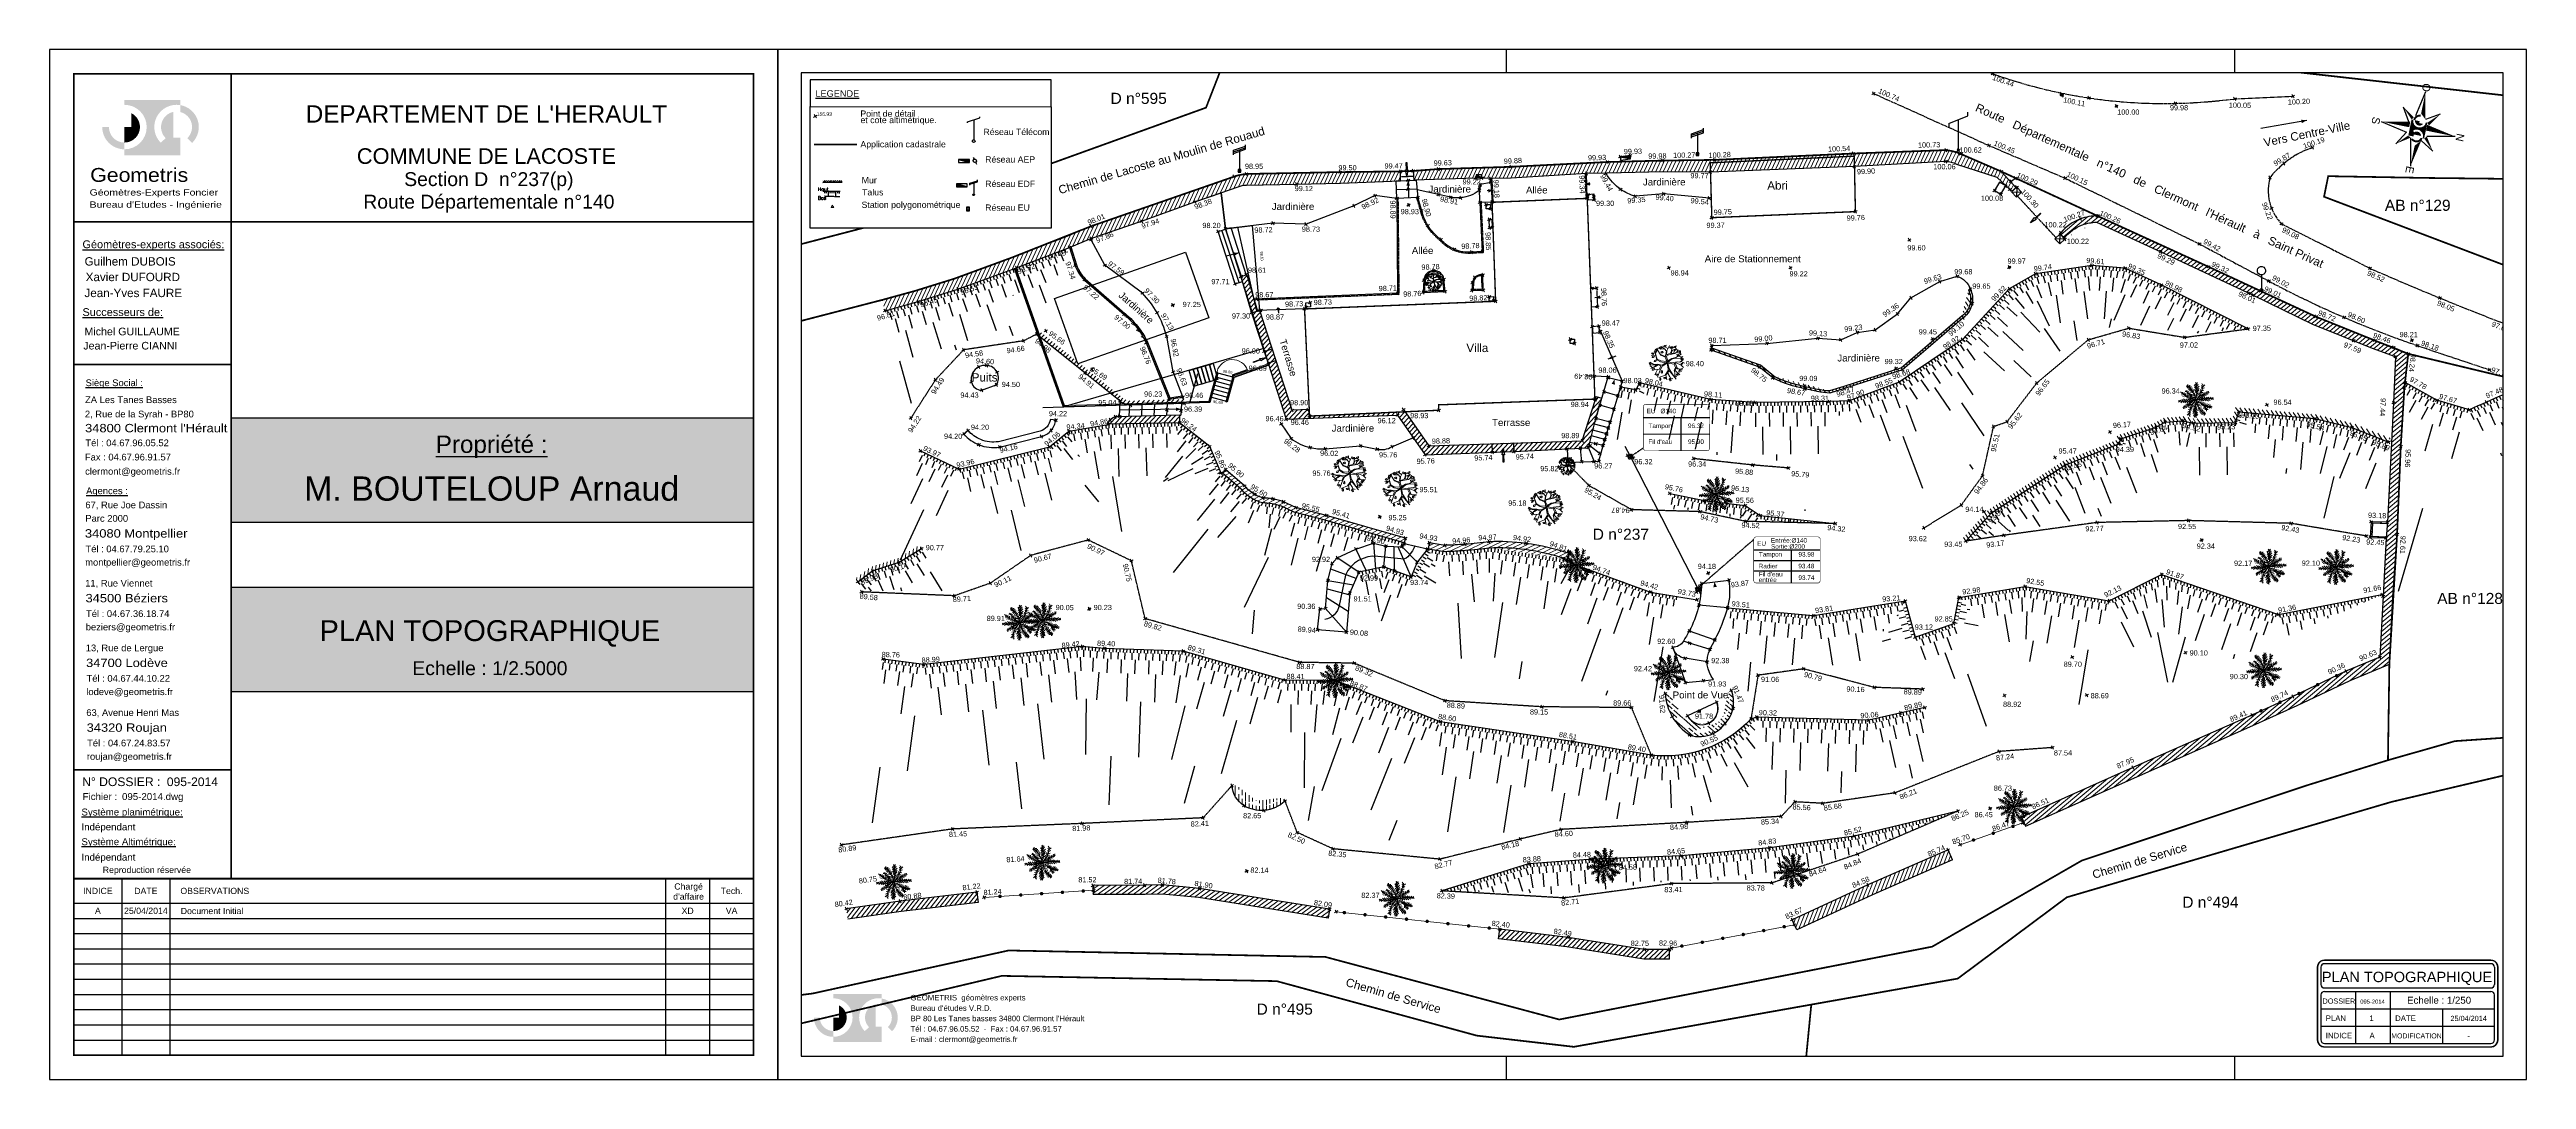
# Paper-space layout 'Layout1' of a CAD drawing. Extents: x -210 to 504, y 0 to 297.
# The model-space entities are those that its viewports show. They can reach past a viewport. Long polylines and large blocks are cut down to what shows.
import ezdxf
from ezdxf.enums import TextEntityAlignment as Align

# ---------------------------------------------------------------- set-up
doc = ezdxf.new("R2010")
doc.units = 0
doc.header["$LTSCALE"] = 2.5
doc.header["$PDMODE"] = 3
doc.header["$PDSIZE"] = 0.1
for name, pattern in [('Bordchaussee', [1.7, 1.5, -0.2]), ('BORDURE', [44.45, 12.7, -6.35, 12.7, -6.35, 0, -6.35]), ('CACH200', [0.12, 0.08, -0.04]), ('CACH500', [0.3, 0.2, -0.1]), ('CONTINU', [0]), ('FANTOME', [63.5, 31.75, -6.35, 6.35, -6.35, 6.35, -6.35])]:
    doc.linetypes.add(name, pattern=pattern)
for name, color, linetype in [('00 Cadre', 7, 'Continuous'), ('00 Carroyage(1)', 251, 'Continuous'), ('Clotures_s', 7, 'Continuous'), ('F_Cadastre_application', 252, 'FANTOME'), ('F_Cadastre_numéros_parcelles', 252, 'Continuous'), ('PBO', 7, 'Continuous'), ('PBO-Altis', 3, 'Continuous'), ('PBO-v2', 200, 'Continuous'), ('T_Bati', 7, 'Continuous'), ('T_Bordures_trottoir', 7, 'Continuous'), ('T_Murs', 7, 'Continuous'), ('T_RES_AEP', 4, 'Continuous'), ('T_RES_AEP_SYMBOLE', 4, 'Continuous'), ('T_RES_DIVERS', 251, 'Continuous'), ('T_RES_ELEC', 1, 'Continuous'), ('T_RES_ELEC_SYMBOLE', 1, 'Continuous'), ('T_RES_EU_LINEAIRE', 6, 'Continuous'), ('T_RES_EU_SYMBOLE', 6, 'Continuous'), ('T_RES_EU_TEXTE', 6, 'Continuous'), ('T_RES_TEL', 3, 'Continuous'), ('T_RES_TEL_SYMBOLE', 3, 'Continuous'), ('T_Signalisation_Verticale', 7, 'Continuous'), ('T_Talus_barbules', 32, 'Continuous'), ('T_Talus_crête', 34, 'Continuous'), ('T_Talus_Pied', 34, 'CACH500'), ('T_Textes', 7, 'Continuous'), ('T_Voies_Goudron', 7, 'Bordchaussee')]:
    doc.layers.add(name, color=color, linetype=linetype)
for name, color, linetype, lineweight in [('PBO-GC', 4, 'Continuous', 0), ('T_Clotures', 7, 'Continuous', 0), ('T_Murs_Hachures', 7, 'Continuous', 0), ('T_Végétaux', 65, 'Continuous', 0), ('TOPOALT', 7, 'Continuous', 0), ('TOPOJIS', 7, 'Continuous', 0)]:
    doc.layers.add(name, color=color, linetype=linetype, lineweight=lineweight)
doc.styles.add('Arial', font='arial.ttf')
doc.styles.add('Comic Sans Ms', font='comic.ttf')
doc.styles.add('SIMPLEX', font='simplex.shx')
pattern_1 = [(45, (0, 0), (-0.176776695, 0.176776695), [])]
pattern_2 = [(346.343421, (0, 0), (0.059025449, 0.242932082), [])]

# ---------------------------------------------------------------- blocks, each defined once
blk = doc.blocks.new('PointTopo')
at = {"color": 0}
blk.add_point((0, 0), dxfattribs=at)
at = {"layer": 'TOPOALT', "style": 'Arial'}
blk.add_attdef('ALT', (0.125, -0.125), '', height=0.375, dxfattribs=at)
blk = doc.blocks.new('gd07')
for p, q in [((0, 0), (0, 1)), ((0, 1), (1, 1)), ((0, 0), (1, 1)), ((1, 1), (0, 1)), ((0, 1), (1, 0)), ((1, 0), (0, 0)), ((1, 0), (1, 1))]:
    blk.add_line(p, q)
blk = doc.blocks.new('gr01')
at = {"color": 0, "linetype": 'ByBlock'}
blk.add_lwpolyline([(0, 0.02), (0.53, 0.02), (0.53, 0.09), (1, 0), (0.53, -0.09), (0.53, -0.02), (0, -0.02)], close=True, dxfattribs=at)
blk = doc.blocks.new('p100')
at = {"flags": 128}
for points in [[(-0.68, 1.93), (0.68, 2.49)], [(-0.68, 1.93), (-0.68, 1.67)], [(0, 0), (0, 2.21)], [(0.68, 2.49), (0.68, 2.75)]]:
    blk.add_lwpolyline(points, dxfattribs=at)
blk.add_circle((0, 0), 0.05)
blk = doc.blocks.new('e008')
at = {"color": 0, "linetype": 'Continuous'}
for p, q in [((-0.099996, 0.099996), (0.099996, -0.099996)), ((0.099996, 0.099996), (-0.099996, -0.099996))]:
    blk.add_line(p, q, dxfattribs=at)
at = {"color": 0}
blk.add_line((0, 1.510987), (0, 0.099996), dxfattribs=at)
for points in [[(-0.438601, 1.365175), (-0.438601, 1.475409), (0.438601, 1.767032), (0.438601, 1.877265)], [(-0.438601, 1.254941), (-0.438601, 1.365175), (0.438601, 1.656798), (0.438601, 1.767032)], [(-0.438601, 1.144708), (-0.438601, 1.254941), (0.438601, 1.546565), (0.438601, 1.656798)]]:
    blk.add_lwpolyline(points, dxfattribs=at)
at = {"color": 0, "linetype": 'Continuous'}
blk.add_lwpolyline([(-0.099996, -0.099996), (0.099996, -0.099996), (0.099996, 0.099996), (-0.099996, 0.099996)], close=True, dxfattribs=at)
blk = doc.blocks.new('GD100')
h = blk.add_hatch(color=256)
h.dxf.hatch_style = 1
h.paths.add_polyline_path([(1, 0.23), (0, 0), (1, 0)])
blk.add_lwpolyline([(0, 0), (0, 0.23), (1, 0.23), (1, 0)], close=True)
at = {"flags": 128}
blk.add_lwpolyline([(0, 0), (1, 0.23)], dxfattribs=at)
blk = doc.blocks.new('a001')
at = {"color": 0}
for points in [[(0.160355, 0.160355), (0.070711, 0.070711)], [(-0.070711, -0.070711), (-0.160355, -0.160355)]]:
    blk.add_lwpolyline(points, dxfattribs=at)
blk.add_circle((0, 0), 0.1, dxfattribs=at)
blk = doc.blocks.new('r023')
at = {"color": 0, "linetype": 'Continuous'}
blk.add_line((0, 1.103968), (0, 0.1), dxfattribs=at)
blk.add_circle((0.000052, 1.405259), 0.30119, dxfattribs=at)
at = {"color": 0}
blk.add_circle((0, 0), 0.1, dxfattribs=at)
blk = doc.blocks.new('gd05')
blk.add_lwpolyline([(0, 0), (0, 1), (1, 1), (1, 0)], close=True)
blk = doc.blocks.new('v024')
at = {"color": 0, "linetype": 'Continuous'}
for p, q in [((-1.02, 0.14), (-1.16, 0.27)), ((-0.85, 0.33), (-1.06, 0.49)), ((-0.85, 0.54), (-1.04, 0.57)), ((-0.81, 0.51), (-0.76, 0.89)), ((-0.46, 0.87), (-0.6, 1.01)), ((-0.57, 0.7), (-0.55, 1.03)), ((-0.24, 0.97), (-0.16, 1.22)), ((0.33, 0.94), (0.24, 1.2)), ((0.34, 1.05), (0.47, 1.14)), ((0.84, 0.59), (0.91, 0.89)), ((1.07, 0.45), (1.11, 0.63)), ((-0.94, -0.51), (-1.08, -0.51)), ((-0.95, -0.14), (-1.02, -0.33)), ((-0.62, -0.77), (-0.72, -0.87)), ((-0.29, -0.91), (-0.21, -1.22)), ((0.61, -0.93), (0.51, -1.16)), ((0.67, -0.58), (1.08, -0.7))]:
    blk.add_line(p, q, dxfattribs=at)
for points in [[(-1.27, 0.4), (-1.2, 0.28), (-1.11, 0.28), (-1.12, 0.35), (-1.19, 0.4)], [(-1.02, 0.03), (-1.03, 0.11), (-1.07, 0.12), (-1.12, 0.03), (-1.08, -0.05)], [(-0.8, 0.78), (-0.84, 0.81), (-0.92, 0.79), (-0.98, 0.73), (-0.89, 0.71), (-0.81, 0.72)], [(-0.7, 0.63), (-0.66, 0.56), (-0.64, 0.57), (-0.59, 0.61), (-0.62, 0.7), (-0.69, 0.69)], [(-0.33, 0.99), (-0.34, 1.06), (-0.39, 1.07), (-0.44, 0.99), (-0.39, 0.91)], [(0, 0.99), (-0.09, 0.99), (-0.16, 1.11), (-0.09, 1.11), (-0.02, 1.05)], [(0.55, 1.01), (0.51, 1.04), (0.43, 1.02), (0.37, 0.96), (0.46, 0.94), (0.54, 0.96)], [(0.74, 0.79), (0.7, 0.87), (0.75, 0.95), (0.79, 0.94), (0.8, 0.87)], [(1.3, 0.49), (1.26, 0.53), (1.18, 0.5), (1.12, 0.45), (1.21, 0.43), (1.29, 0.44)], [(1.18, -0.01), (1.23, 0.03), (1.2, 0.12), (1.13, 0.11), (1.12, 0.05), (1.16, -0.03)], [(-1.02, -0.44), (-1.03, -0.38), (-1.09, -0.32), (-1.18, -0.32), (-1.11, -0.44)], [(-0.92, -0.76), (-0.97, -0.69), (-0.91, -0.6), (-0.88, -0.61), (-0.86, -0.69)], [(-0.55, -0.97), (-0.59, -0.94), (-0.67, -0.96), (-0.73, -1.02), (-0.64, -1.04), (-0.56, -1.03)], [(-0.66, -0.54), (-0.68, -0.46), (-0.63, -0.43), (-0.57, -0.47), (-0.57, -0.54), (-0.62, -0.6)], [(-0.18, -1), (-0.26, -1), (-0.19, -1.12), (-0.09, -1.12), (-0.12, -1.05)], [(0.09, -0.81), (0.01, -0.81), (0.07, -0.93), (0.16, -0.93), (0.15, -0.86)], [(0.34, -1.11), (0.29, -1.19), (0.34, -1.27), (0.4, -1.19), (0.38, -1.12)], [(0.62, -0.82), (0.7, -0.94), (0.79, -0.94), (0.77, -0.87), (0.71, -0.82)], [(0.87, -0.22), (0.82, -0.19), (0.74, -0.21), (0.68, -0.27), (0.77, -0.29), (0.85, -0.28)], [(1.07, -0.51), (1.01, -0.52), (0.99, -0.58), (1.04, -0.65), (1.05, -0.64), (1.1, -0.6)], [(1.35, -0.19), (1.27, -0.21), (1.21, -0.27), (1.3, -0.29), (1.38, -0.28), (1.4, -0.22)]]:
    blk.add_lwpolyline(points, close=True, dxfattribs=at)
for points in [[(-0.51, -0.16), (-0.63, 0.09), (-0.84, 0.15), (-1.18, 0.12)], [(-1, 0.34), (-0.72, 0.33), (-0.66, 0.14), (-0.88, 0.19), (-1.09, 0.45)], [(-0.98, 0.67), (-0.7, 0.41), (-0.48, -0.11), (-0.34, -0.13), (-0.1, 0.03), (-0.31, 0.28), (-0.43, 0.55), (-0.74, 0.88)], [(-0.02, 0.07), (-0.28, 0.29), (-0.4, 0.56), (-0.48, 1.09)], [(-0.02, 0.07), (-0.01, 0.33), (-0.14, 0.69), (-0.16, 0.88), (-0.41, 1.12)], [(0.16, 1.22), (0.03, 1.02), (-0.06, 0.64), (0.01, 0.5), (0.02, 0.6), (0.32, 0.82), (0.34, 1.19)], [(-0.01, 0), (0, 0), (0, 0.01)], [(0, -0.01), (0, 0), (0.01, 0)], [(0.96, 0.78), (0.66, 0.68), (0.49, 0.6), (0.27, 0.67), (0.06, 0.51), (0.08, 0.06), (0.45, 0.22), (0.84, 0.59), (1.02, 0.78)], [(1.22, -0.48), (0.8, -0.41), (0.37, -0.31), (0.09, 0), (0.48, 0.16), (0.58, 0.19), (0.95, 0.04), (1.23, -0.38)], [(0.73, 1.06), (0.48, 0.66), (0.3, 0.72), (0.27, 0.74), (0.34, 0.81), (0.34, 1.04)], [(1.09, 0.86), (0.58, 0.26), (0.73, 0.18), (1.07, 0.45), (1.23, 0.35)], [(1, 0.4), (0.77, 0.16), (0.93, 0.09), (1.26, 0.23)], [(-0.51, -0.17), (-0.77, -0.2), (-1.19, -0.07)], [(-0.4, -0.21), (-0.74, -0.21), (-0.88, -0.37), (-1, -0.67)], [(-0.32, -0.21), (-0.16, -0.11), (-0.02, -0.07), (0.02, -0.47), (-0.06, -0.75), (-0.41, -0.95), (-0.88, -0.84)], [(-0.88, -0.37), (-0.81, -0.66), (-0.88, -0.8)], [(-0.32, -0.2), (-0.39, -0.56), (-0.8, -0.96)], [(-0.4, -0.2), (-0.37, -0.2), (-0.42, -0.54), (-0.46, -0.61), (-0.62, -0.78)], [(-0.54, -1.08), (-0.48, -0.99), (-0.01, -0.76), (0.09, -0.47), (0.09, -0.08), (0.3, -0.32), (0.3, -0.65), (0.37, -0.92), (0.27, -1.23)], [(-0.39, -1.07), (-0.44, -1.15), (-0.39, -1.23), (-0.33, -1.15), (-0.34, -1.07), (-0.39, -1.06)], [(0.73, -0.76), (0.63, -0.44), (0.37, -0.39), (0.34, -0.61), (0.5, -0.77), (0.7, -1.06)], [(0.56, -0.87), (0.34, -0.69), (0.48, -1.19)]]:
    blk.add_lwpolyline(points, dxfattribs=at)
blk = doc.blocks.new('gu03')
blk.add_lwpolyline([(0, 1), (1, 1), (1, 0), (0, 0), (0, 1)])
blk.add_circle((0.5, 0.5), 0.35)
blk = doc.blocks.new('v072')
at = {"color": 0, "linetype": 'Continuous'}
for p, q in [((-1.12, 0.29), (-1.25, 0.17)), ((-1.03, 0.3), (-1.19, 0.41)), ((-0.95, 0.3), (-1.11, 0.18)), ((-0.79, -0.1), (-1.01, 0.02)), ((-0.89, 0.3), (-0.98, 0.42)), ((-0.78, 0.3), (-0.96, 0.21)), ((-0.67, -0.07), (-0.85, 0.07)), ((-0.65, 0.28), (-0.81, 0.18)), ((-0.66, 0.73), (-0.8, 0.75)), ((-0.72, 0.29), (-0.79, 0.41)), ((-0.6, 0.64), (-0.77, 0.67)), ((-0.56, -0.05), (-0.72, 0.06)), ((-0.5, 0.25), (-0.71, 0.17)), ((-0.5, 0.53), (-0.68, 0.55)), ((-0.59, 0.27), (-0.64, 0.41)), ((-0.63, 0.68), (-0.61, 0.79)), ((-0.41, 0.43), (-0.59, 0.45)), ((-0.42, 0.22), (-0.58, 0.12)), ((-0.55, 0.59), (-0.55, 0.73)), ((-0.35, -0.03), (-0.53, 0.06)), ((-0.46, 0.24), (-0.52, 0.37)), ((-0.31, 0.34), (-0.51, 0.37)), ((-0.47, 0.5), (-0.46, 0.65)), ((-0.32, 0.19), (-0.47, 0.08)), ((-0.31, 1.07), (-0.41, 1.19)), ((-0.29, 0.94), (-0.41, 1.04)), ((-0.35, 0.38), (-0.39, 0.58)), ((-0.38, 0.21), (-0.39, 0.32)), ((-0.25, 0.78), (-0.37, 0.87)), ((-0.22, 0.63), (-0.36, 0.75)), ((-0.22, 0.14), (-0.34, 0.05)), ((-0.32, 1.12), (-0.28, 1.23)), ((-0.16, 0.45), (-0.32, 0.58)), ((-0.3, 1), (-0.25, 1.13)), ((-0.12, 0.33), (-0.29, 0.44)), ((-0.25, 0.3), (-0.29, 0.43)), ((-0.27, 0.16), (-0.28, 0.31)), ((-0.27, 0.83), (-0.17, 1.01)), ((-0.11, 0.08), (-0.26, -0.03)), ((-0.23, 0.69), (-0.1, 0.89)), ((-0.19, 0.53), (-0.08, 0.73)), ((-0.18, 0.12), (-0.17, 0.28)), ((-0.07, 0.19), (-0.17, 0.24)), ((-0.14, 0.37), (-0.05, 0.6)), ((-0.1, 0.26), (-0.02, 0.46)), ((-0.05, 0.12), (-0.01, 0.31)), ((0.11, 0.29), (0.04, 0.46)), ((0.15, 0.42), (0.06, 0.61)), ((0.07, 0.03), (0.07, 0.19)), ((0.25, 0.84), (0.1, 0.98)), ((0.22, 0.69), (0.1, 0.88)), ((0.18, 0.52), (0.1, 0.73)), ((0.11, -0.08), (0.26, 0.03)), ((0.12, 0.06), (0.27, 0.02)), ((0.13, 0.36), (0.29, 0.46)), ((0.16, 0.08), (0.14, 0.26)), ((0.26, 0.96), (0.15, 1.09)), ((0.17, 0.46), (0.31, 0.56)), ((0.26, 1.09), (0.21, 1.15)), ((0.21, 0.65), (0.36, 0.82)), ((0.22, 0.12), (0.39, 0.1)), ((0.24, 0.8), (0.38, 0.96)), ((0.27, 0.15), (0.24, 0.34)), ((0.25, 0.9), (0.38, 1.09)), ((0.26, 1.02), (0.35, 1.21)), ((0.38, 0.24), (0.32, 0.41)), ((0.32, 0.19), (0.49, 0.17)), ((0.33, 0.66), (0.52, 0.69)), ((0.36, 0.69), (0.35, 0.94)), ((0.35, 0.03), (0.53, -0.06)), ((0.42, 0.75), (0.56, 0.8)), ((0.49, 0.32), (0.42, 0.48)), ((0.46, 0.8), (0.44, 0.92)), ((0.45, 0.3), (0.63, 0.29)), ((0.48, 0.84), (0.63, 0.9)), ((0.48, 0.04), (0.59, 0.18)), ((0.52, 0.89), (0.5, 1)), ((0.57, 0.41), (0.5, 0.51)), ((0.53, 0.37), (0.72, 0.36)), ((0.64, 0.48), (0.56, 0.59)), ((0.56, 0.05), (0.72, -0.06)), ((0.58, 0.06), (0.73, 0.25)), ((0.71, 0.56), (0.61, 0.66)), ((0.62, 0.45), (0.8, 0.45)), ((0.67, 0.07), (0.85, -0.07)), ((0.68, 0.53), (0.88, 0.54)), ((0.78, 0.66), (0.69, 0.73)), ((0.84, 0.74), (0.73, 0.8)), ((0.73, 0.09), (0.88, 0.29)), ((0.75, 0.61), (0.95, 0.63)), ((0.88, 0.81), (0.79, 0.85)), ((0.79, 0.1), (1.01, -0.02)), ((0.81, 0.69), (0.93, 0.69)), ((0.85, 0.11), (1.04, 0.34)), ((0.87, 0.78), (0.98, 0.79)), ((0.94, 0.14), (1.15, 0.06)), ((1.02, 0.16), (1.11, 0.29)), ((1.09, 0.18), (1.25, 0.13)), ((1.14, 0.2), (1.23, 0.28)), ((-1.09, -0.18), (-1.25, -0.13)), ((-1.14, -0.2), (-1.23, -0.28)), ((-0.94, -0.14), (-1.15, -0.06)), ((-1.02, -0.16), (-1.11, -0.29)), ((-0.85, -0.11), (-1.04, -0.34)), ((-0.87, -0.78), (-0.98, -0.79)), ((-0.75, -0.61), (-0.95, -0.63)), ((-0.81, -0.69), (-0.93, -0.69)), ((-0.73, -0.09), (-0.88, -0.29)), ((-0.68, -0.53), (-0.88, -0.54)), ((-0.88, -0.81), (-0.79, -0.85)), ((-0.84, -0.74), (-0.73, -0.8)), ((-0.62, -0.45), (-0.8, -0.45)), ((-0.78, -0.66), (-0.69, -0.73)), ((-0.58, -0.06), (-0.73, -0.25)), ((-0.53, -0.37), (-0.72, -0.36)), ((-0.71, -0.56), (-0.61, -0.66)), ((-0.64, -0.48), (-0.56, -0.59)), ((-0.45, -0.3), (-0.63, -0.29)), ((-0.48, -0.04), (-0.59, -0.18)), ((-0.57, -0.41), (-0.5, -0.51)), ((-0.44, -0.75), (-0.52, -0.73)), ((-0.37, -0.66), (-0.5, -0.65)), ((-0.32, -0.19), (-0.49, -0.17)), ((-0.49, -0.32), (-0.42, -0.48)), ((-0.48, -0.8), (-0.44, -0.88)), ((-0.42, -0.72), (-0.45, -0.86)), ((-0.29, -0.55), (-0.42, -0.56)), ((-0.22, -0.12), (-0.39, -0.1)), ((-0.38, -0.24), (-0.32, -0.41)), ((-0.2, -0.44), (-0.36, -0.48)), ((-0.19, -0.89), (-0.36, -0.94)), ((-0.24, -0.99), (-0.36, -1.07)), ((-0.32, -0.6), (-0.33, -0.73)), ((-0.15, -0.78), (-0.31, -0.82)), ((-0.11, -0.33), (-0.29, -0.38)), ((-0.12, -0.06), (-0.27, -0.02)), ((-0.27, -0.15), (-0.24, -0.34)), ((-0.26, -1.03), (-0.21, -1.11)), ((-0.25, -0.5), (-0.25, -0.65)), ((-0.1, -0.63), (-0.25, -0.69)), ((-0.05, -0.4), (-0.22, -0.46)), ((-0.08, -0.53), (-0.21, -0.56)), ((-0.21, -0.92), (-0.13, -1.07)), ((-0.16, -0.08), (-0.14, -0.26)), ((-0.16, -0.82), (-0.06, -0.98)), ((-0.12, -0.69), (-0.06, -0.84)), ((-0.09, -0.56), (-0.02, -0.69)), ((-0.07, -0.03), (-0.07, -0.19)), ((-0.06, -0.46), (0, -0.56)), ((0.05, -0.12), (0.01, -0.31)), ((0.14, -0.37), (0.05, -0.6)), ((0.07, -0.19), (0.17, -0.24)), ((0.19, -0.53), (0.08, -0.73)), ((0.23, -0.69), (0.1, -0.89)), ((0.12, -0.33), (0.29, -0.44)), ((0.16, -0.45), (0.32, -0.58)), ((0.18, -0.12), (0.17, -0.28)), ((0.27, -0.83), (0.17, -1.01)), ((0.22, -0.14), (0.34, -0.05)), ((0.22, -0.63), (0.36, -0.75)), ((0.25, -0.3), (0.29, -0.43)), ((0.25, -0.78), (0.37, -0.87)), ((0.3, -1), (0.25, -1.13)), ((0.27, -0.16), (0.28, -0.31)), ((0.32, -1.12), (0.28, -1.23)), ((0.29, -0.94), (0.41, -1.04)), ((0.31, -0.34), (0.51, -0.37)), ((0.31, -1.07), (0.41, -1.19)), ((0.32, -0.19), (0.47, -0.08)), ((0.35, -0.38), (0.39, -0.58)), ((0.38, -0.21), (0.39, -0.32)), ((0.41, -0.43), (0.59, -0.45)), ((0.42, -0.22), (0.58, -0.12)), ((0.46, -0.24), (0.52, -0.37)), ((0.47, -0.5), (0.46, -0.65)), ((0.5, -0.25), (0.71, -0.17)), ((0.5, -0.53), (0.68, -0.55)), ((0.55, -0.59), (0.55, -0.73)), ((0.59, -0.27), (0.64, -0.41)), ((0.6, -0.64), (0.77, -0.67)), ((0.63, -0.68), (0.61, -0.79)), ((0.65, -0.28), (0.81, -0.18)), ((0.66, -0.73), (0.8, -0.75)), ((0.72, -0.29), (0.79, -0.41)), ((0.78, -0.3), (0.96, -0.21)), ((0.89, -0.3), (0.98, -0.42)), ((0.95, -0.3), (1.11, -0.18)), ((1.03, -0.3), (1.19, -0.41)), ((1.12, -0.29), (1.25, -0.17))]:
    blk.add_line(p, q, dxfattribs=at)
blk.add_lwpolyline([(0.1, -0.26), (0.02, -0.46), (-0.04, -0.33)], dxfattribs=at)
for centre, radius, start, end in [((-0.9, -1.18), 1.48, 52.5989, 101.7634), ((0.88, -1.85), 2.05, 115.4351, 150.987), ((1.01, 1.9), 2.04, 212.1217, 234.7352), ((1.01, -1.94), 2.21, 117.8553, 131.0663), ((4.73, 1.97), 5.12, 188.516, 202.606), ((-0.65, -0.84), 1.08, 53.632, 73.238), ((1.96, 1.07), 2.2, 198.8657, 208.393), ((2.11, -3.78), 4.37, 114.0335, 119.0967), ((0.9, 1.18), 1.48, 232.5989, 281.7634), ((-0.86, 1.84), 2.03, 295.5696, 331.0899), ((-2.03, -0.93), 2.25, 12.1313, 24.7386), ((-1.72, -2.72), 3.24, 51.2827, 57.6416), ((-2.07, 1.14), 2.33, 336.1943, 2.2988), ((-0.45, 1.48), 1.13, 304.4561, 331.4948), ((0.08, 3.18), 3.16, 273.4205, 291.3892), ((-0.08, -3.18), 3.16, 93.4204, 111.3892), ((36.54, -29.15), 46.63, 141.6662, 142.6422), ((-2.04, -0.1), 2.01, 326.851, 2.4966), ((-0.91, -0.12), 0.915, 337.8337, 5.9061), ((-4.73, -1.97), 5.12, 8.516, 22.606), ((-1.01, -1.9), 2.04, 32.1218, 54.7348)]:
    blk.add_arc(centre, radius, start, end, dxfattribs=at)
blk = doc.blocks.new('GeoRond')
at = {"const_width": 0.499}
blk.add_lwpolyline([(-0.2505, 0, 1), (0.2505, 0, 1)], format="xyb", close=True, dxfattribs=at)
blk = doc.blocks.new('fn')
h = blk.add_hatch(color=256)
h.paths.add_polyline_path([(-7.2, -4.1, -0.414614), (-11.2, 0), (-13, 0, 0.414492), (-7.2, -5.8)])
h.paths.add_polyline_path([(7.4, 5.7), (7.4, 3.9, -0.587989), (9.3, -2.9), (10.5, -4.2, 0.612541)])
for points in [[(7.4, 5.7), (7.4, 7.1), (-7.2, 7.1), (-7.2, 5.8, -1), (-7.2, -5.8), (-7.2, -7.4), (7.4, -7.4), (7.4, -2.7), (5.6, -2.7), (5.6, 3.9, 0.598114), (3.6, -2.9), (2.3, -4.1, -0.728786)], [(-5.4, 3.6), (-5.4, 0), (-7.2, 0), (-7.2, -4.1, 0.797402)]]:
    blk.add_hatch(color=256).paths.add_polyline_path(points)
at = {"color": 0}
for p, q in [((0, 34), (5, 9)), ((-34, 0), (-11.3, -4.5)), ((-17, 17), (-9.7, 4.9)), ((9, -5), (34, 0)), ((17, 17), (9.7, 4.9)), ((-17, -17), (-4.9, -9.7))]:
    blk.add_line(p, q, dxfattribs=at)
blk.add_lwpolyline([(0, -34), (4.9, -9.7), (17, -17)], dxfattribs=at)
for points in [[(0, 7.3), (0, 7.3), (0, 34), (-5.3, 7.3)], [(-34, 0), (-9.7, 4.9), (-14.1, 0)], [(-17, 17), (-7.1, 7.1), (-5, 9)], [(17, 17), (7.3, 7.3), (5, 9)], [(15.3, 0), (34, 0), (9.7, 4.9)], [(-17, -17), (-7.3, -7.4), (-9.5, -5.7)], [(0, -8.1), (0, -34), (-5.2, -8.1)], [(17, -17), (7.6, -7.6), (9, -5)]]:
    blk.add_solid(points, dxfattribs=at)
at = {"color": 0, "style": 'Arial'}
for s, p in [('N', (0.1, 38.5)), ('O', (-38, 0)), ('E', (37.5, 0)), ('S', (0.1, -38.6))]:
    blk.add_text(s, height=7.02, dxfattribs=at).set_placement(p, align=Align.MIDDLE_CENTER)
blk = doc.blocks.new('t003')
at = {"color": 0}
blk.add_line((0, 0), (0, 0), dxfattribs=at)
blk.add_lwpolyline([(0.259834, -0.149954), (-0.000053, 0.3), (-0.259781, -0.150046)], close=True, dxfattribs=at)
blk = doc.blocks.new('e004')
at = {"color": 0}
blk.add_line((0, 1.510991), (0, 0.1), dxfattribs=at)
for points in [[(-0.438601, 1.254946), (-0.438601, 1.36518), (0.438601, 1.656803), (0.438601, 1.767036)], [(-0.438601, 1.144712), (-0.438601, 1.254946), (0.438601, 1.546569), (0.438601, 1.656803)]]:
    blk.add_lwpolyline(points, dxfattribs=at)
blk.add_circle((0, 0), 0.1, dxfattribs=at)
blk = doc.blocks.new('p001')
at = {"color": 0}
blk.add_line((0, 1.510991), (0, 0.1), dxfattribs=at)
blk.add_lwpolyline([(-0.438601, 1.29169), (-0.438601, 1.36518), (0.438601, 1.656803), (0.438601, 1.730292)], dxfattribs=at)
blk.add_circle((0, 0), 0.1, dxfattribs=at)
blk = doc.blocks.new('u003')
at = {"color": 0}
blk.add_lwpolyline([(0, 0.6), (0.6, 0.6), (0.6, 0), (0, 0), (0, 0.6)], dxfattribs=at)
blk.add_circle((0.3, 0.3), 0.21, dxfattribs=at)

msp = doc.modelspace()

# ---------------------------------------------------------------- hatches: boundary and pattern name
at = {"layer": 'T_Murs_Hachures'}
h = msp.add_hatch(dxfattribs=at)
h.set_pattern_fill('_U', color=256, scale=0.25, angle=141.2526, style=0, pattern_type=0)
h.set_pattern_definition([(141.25258, (0, 0), (-0.15647209, -0.194978166), [])])
edge = h.paths.add_edge_path()
edge.add_arc((1011.41, 2000.88), 2.99, 211.5379, 243.6594, ccw=False)
edge.add_arc((1011.41, 2000.88), 2.99, 192.3352, 211.5379, ccw=False)
edge.add_line((1008.48, 2000.24), (1009.65, 2005.2))
edge.add_line((1009.65, 2005.2), (1011.4, 2012.34))
edge.add_line((1011.4, 2012.34), (1012.59, 2016.95))
edge.add_line((1012.59, 2016.95), (1013.45, 2021.49))
edge.add_line((1013.45, 2021.49), (1013.66, 2022.89))
edge.add_line((1013.66, 2022.89), (1013.73, 2023.28))
edge.add_line((1013.73, 2023.28), (1017, 2023.78))
edge.add_line((1017, 2023.78), (1025.52, 2025.06))
edge.add_line((1025.52, 2025.06), (1026.65, 2025.18))
edge.add_line((1026.65, 2025.18), (1030.81, 2025.8))
edge.add_line((1030.81, 2025.8), (1035.15, 2026.43))
edge.add_line((1035.15, 2026.43), (1036.63, 2024.25))
edge.add_line((1036.63, 2024.25), (1039.16, 2020.86))
edge.add_line((1039.16, 2020.86), (1041.06, 2018.24))
edge.add_line((1041.06, 2018.24), (1046.46, 2010.57))
edge.add_line((1046.46, 2010.57), (1051.54, 2003.42))
edge.add_line((1051.54, 2003.42), (1052.13, 2003.84))
edge.add_line((1052.13, 2003.84), (1047.05, 2010.98))
edge.add_line((1047.05, 2010.98), (1041.64, 2018.65))
edge.add_line((1041.64, 2018.65), (1039.74, 2021.28))
edge.add_line((1039.74, 2021.28), (1037.22, 2024.67))
edge.add_line((1037.22, 2024.67), (1035.5, 2027.21))
edge.add_line((1035.5, 2027.21), (1030.71, 2026.51))
edge.add_line((1030.71, 2026.51), (1026.23, 2025.91))
edge.add_line((1026.23, 2025.91), (1019.98, 2024.92))
edge.add_line((1019.98, 2024.92), (1015.78, 2024.34))
edge.add_line((1015.78, 2024.34), (1013.33, 2024.13))
edge.add_line((1013.33, 2024.13), (1013.09, 2023))
edge.add_line((1013.09, 2023), (1012.87, 2021.59))
edge.add_line((1012.87, 2021.59), (1012.02, 2017.07))
edge.add_line((1012.02, 2017.07), (1011, 2012.82))
edge.add_line((1011, 2012.82), (1010.03, 2008.8))
edge.add_line((1010.03, 2008.8), (1008.02, 2000.24))
edge.add_arc((1011.41, 2000.88), 3.44, 190.5742, 211.5379)
edge.add_arc((1011.41, 2000.88), 3.44, 211.5379, 240.9099)
edge.add_line((1009.73, 1997.87), (1009.83, 1997.85))
edge.add_line((1009.83, 1997.85), (1010.08, 1998.19))
h = msp.add_hatch(dxfattribs=at)
h.set_pattern_fill('_U', color=256, scale=0.625, angle=-35.4122, style=0, pattern_type=0)
h.set_pattern_definition([(324.587767, (0, 0), (0.3621595, 0.50937756), [])])
h.paths.add_polyline_path([(1025.52, 2025.06), (1025.72, 2023.89), (1026.83, 2024.06), (1026.65, 2025.18), (1026.56, 2025.17), (1026.72, 2024.15), (1025.8, 2024.01), (1025.62, 2025.08)])
h = msp.add_hatch(dxfattribs=at)
h.set_pattern_fill('_U', color=256, scale=0.25, angle=45, style=0, pattern_type=0)
h.set_pattern_definition(pattern_1)
h.paths.add_polyline_path([(1019.84, 2012.99), (1019.24, 2018.45), (1019.33, 2021.2), (1019.84, 2024.01), (1019.55, 2024.07), (1019.03, 2021.23), (1018.94, 2018.44), (1019.54, 2012.95)])
h = msp.add_hatch(dxfattribs=at)
h.set_pattern_fill('_U', color=256, scale=0.25, angle=45, style=0, pattern_type=0)
h.set_pattern_definition(pattern_1)
h.paths.add_polyline_path([(1032.85, 1995.57), (1030.49, 1996.98), (1026.07, 2001.48), (1023.81, 2004.99), (1023.42, 2005.04), (1022.11, 2007.37), (1021.61, 2007.92), (1021.26, 2009.18), (1021.28, 2009.95), (1020.63, 2012.92), (1019.84, 2012.99), (1019.54, 2012.95), (1019.57, 2012.71), (1020.38, 2012.64), (1020.97, 2009.92), (1020.96, 2009.14), (1021.34, 2007.77), (1021.86, 2007.19), (1023.24, 2004.76), (1023.63, 2004.71), (1025.83, 2001.29), (1030.3, 1996.74), (1032.69, 1995.31)])
h = msp.add_hatch(dxfattribs=at)
h.set_pattern_fill('_U', color=256, scale=0.25, angle=-10.0127, style=0, pattern_type=0)
h.set_pattern_definition([(349.987251, (0, 0), (0.043466825, 0.246192273), [])])
h.paths.add_polyline_path([(1054.9, 1998.7), (1058.51, 1993.54), (1062.05, 1988.69), (1062.69, 1989.16), (1059.16, 1994), (1055.55, 1999.16)])
h = msp.add_hatch(dxfattribs=at)
h.set_pattern_fill('_U', color=256, scale=0.25, angle=-13.6566, style=0, pattern_type=0)
h.set_pattern_definition(pattern_2)
edge = h.paths.add_edge_path()
edge.add_line((1006.72, 1992.58), (1007.5, 1993.86))
edge.add_line((1007.5, 1993.86), (1007.19, 1994.08))
edge.add_line((1007.19, 1994.08), (1006.25, 1992.8))
edge.add_line((1006.25, 1992.8), (1005.59, 1989.71))
edge.add_arc((1009.1, 1988.96), 3.59, 167.9165, 185.9425)
edge.add_line((1005.53, 1988.59), (1007.09, 1982.09))
edge.add_line((1007.09, 1982.09), (1009.51, 1972.41))
edge.add_line((1009.51, 1972.41), (1010.3, 1968.74))
edge.add_line((1010.3, 1968.74), (1011.19, 1964.85))
edge.add_line((1011.19, 1964.85), (1012.9, 1958.12))
edge.add_line((1012.9, 1958.12), (1014.09, 1953.03))
edge.add_line((1014.09, 1953.03), (1014.58, 1951.28))
edge.add_line((1014.58, 1951.28), (1015.22, 1951.46))
edge.add_line((1015.22, 1951.46), (1014.19, 1955.83))
edge.add_line((1014.19, 1955.83), (1014.02, 1956.86))
edge.add_line((1014.02, 1956.86), (1013.69, 1958.31))
edge.add_line((1013.69, 1958.31), (1012.3, 1963.56))
edge.add_line((1012.3, 1963.56), (1011.98, 1965.04))
edge.add_line((1011.98, 1965.04), (1011.09, 1968.92))
edge.add_line((1011.09, 1968.92), (1010.43, 1972.29))
edge.add_line((1010.43, 1972.29), (1007.99, 1982.38))
edge.add_line((1007.99, 1982.38), (1006.33, 1988.74))
edge.add_arc((1008.34, 1989.08), 2.04, 166.6794, 189.5702, ccw=False)
edge.add_line((1006.36, 1989.54), (1006.72, 1992.58))
h = msp.add_hatch(dxfattribs=at)
h.set_pattern_fill('_U', color=256, scale=0.25, angle=45, style=0, pattern_type=0)
h.set_pattern_definition(pattern_1)
edge = h.paths.add_edge_path()
edge.add_arc((1016, 1990.93), 1.7, 90.5111, 126.8218)
edge.add_line((1014.98, 1992.29), (1015.07, 1992.17))
edge.add_arc((1016, 1990.93), 1.55, 90.5111, 126.8218, ccw=False)
edge.add_arc((1016, 1990.93), 1.55, 48.0905, 90.5111, ccw=False)
edge.add_line((1017.03, 1992.09), (1021.54, 1988.56))
edge.add_line((1021.54, 1988.56), (1023.67, 1984.75))
edge.add_line((1023.67, 1984.75), (1024.19, 1983.81))
edge.add_arc((1015.88, 1982.71), 8.38, -4.5343, 7.6003, ccw=False)
edge.add_arc((1016.42, 1981.81), 7.82, -15.8536, 1.7253, ccw=False)
edge.add_line((1023.94, 1979.67), (1023.36, 1978.56))
edge.add_line((1023.36, 1978.56), (1022.84, 1974.88))
edge.add_line((1022.84, 1974.88), (1022.99, 1974.86))
edge.add_line((1022.99, 1974.86), (1023.51, 1978.52))
edge.add_line((1023.51, 1978.52), (1024.08, 1979.62))
edge.add_arc((1016.42, 1981.81), 7.97, 344.0356, 361.6664)
edge.add_arc((1015.88, 1982.71), 8.53, 355.5208, 367.793)
edge.add_line((1024.33, 1983.86), (1023.8, 1984.82))
edge.add_line((1023.8, 1984.82), (1021.65, 1988.66))
edge.add_line((1021.65, 1988.66), (1017.12, 1992.2))
edge.add_arc((1016, 1990.93), 1.7, 48.2678, 90.5111)
h = msp.add_hatch(dxfattribs=at)
h.set_pattern_fill('_U', color=256, scale=0.25, angle=60.2246, style=0, pattern_type=0)
h.set_pattern_definition([(60.224607, (0, 0), (-0.216994702, 0.12415031), [])])
edge = h.paths.add_edge_path()
edge.add_arc((1046.87, 1980.25), 3.87, 285.2246, 311.108)
edge.add_arc((1046.87, 1980.25), 3.87, 311.108, 338.5457)
edge.add_arc((1048.23, 1979.1), 2.26, 353.1217, 397.3708)
edge.add_arc((1048.23, 1979.1), 2.26, 37.3708, 65.6945)
edge.add_arc((1047.97, 1979.32), 2.2, 56.9701, 90.0525)
edge.add_arc((1047.97, 1979.32), 2.2, 90.0525, 124.1796)
edge.add_line((1046.73, 1981.13), (1046.87, 1980.93))
edge.add_arc((1047.97, 1979.32), 1.95, 90.0525, 124.1796, ccw=False)
edge.add_arc((1047.97, 1979.32), 1.95, 56.409, 90.0525, ccw=False)
edge.add_arc((1048.23, 1979.1), 2.01, 37.3708, 66.2395, ccw=False)
edge.add_arc((1048.23, 1979.1), 2.01, -5.9765, 37.3708, ccw=False)
edge.add_arc((1046.87, 1980.25), 3.62, 311.108, 338.0328, ccw=False)
edge.add_arc((1046.87, 1980.25), 3.62, 285.2246, 311.108, ccw=False)
edge.add_line((1047.82, 1976.75), (1047.89, 1976.51))
h = msp.add_hatch(dxfattribs=at)
h.set_pattern_fill('_U', color=256, scale=0.25, angle=-33.8363, style=0, pattern_type=0)
h.set_pattern_definition([(326.163716, (0, 0), (0.139205438, 0.207658003), [])])
h.paths.add_polyline_path([(1065.9, 1980.47), (1066.25, 1978.7), (1066.48, 1973.14), (1066.88, 1968.18), (1067.58, 1968.24), (1067.18, 1973.18), (1066.95, 1978.78), (1066.59, 1980.6)])
h = msp.add_hatch(dxfattribs=at)
h.set_pattern_fill('_U', color=256, scale=0.25, angle=-31.5899, style=0, pattern_type=0)
h.set_pattern_definition([(328.410123, (0, 0), (0.130958855, 0.212954874), [])])
h.paths.add_polyline_path([(1032.91, 1947.35), (1033.2, 1946.14), (1026.61, 1942.44), (1026.69, 1942.3), (1024.29, 1941.03), (1024.5, 1940.63), (1026.9, 1941.9), (1029.45, 1943.33), (1030.21, 1943.79), (1033.92, 1945.86), (1032.05, 1953.65), (1034.44, 1956.17), (1032.96, 1962.4), (1031.64, 1967.59), (1027.94, 1967.84), (1027.91, 1967.42), (1031.22, 1967.06), (1033.76, 1956.3), (1031.7, 1954.12), (1033.36, 1947.46)])
h = msp.add_hatch(dxfattribs=at)
h.set_pattern_fill('_U', color=256, scale=0.25, angle=-52.7503, style=0, pattern_type=0)
h.set_pattern_definition([(307.249669, (0, 0), (0.199001376, 0.151322346), [])])
edge = h.paths.add_edge_path()
edge.add_arc((1054.88, 1965.63), 15.64, 172.2497, 183.9989)
edge.add_arc((1054.88, 1965.63), 15.64, 183.9989, 193.7173)
edge.add_arc((1007.09, 1950.85), 34.42, 15.8766, 18.7621, ccw=False)
edge.add_arc((1007.09, 1950.85), 34.42, 13.478, 15.8766, ccw=False)
edge.add_line((1040.56, 1958.87), (1040.61, 1957.7))
edge.add_line((1040.61, 1957.7), (1041.06, 1957.72))
edge.add_line((1041.06, 1957.72), (1041.01, 1958.93))
edge.add_arc((1007.09, 1950.85), 34.87, 13.4043, 15.8766)
edge.add_arc((1007.09, 1950.85), 34.87, 15.8766, 18.7292)
edge.add_arc((1054.88, 1965.63), 15.19, 183.9989, 193.6433, ccw=False)
edge.add_arc((1054.88, 1965.63), 15.19, 172.2497, 183.9989, ccw=False)
edge.add_line((1039.83, 1967.68), (1039.38, 1967.74))
h = msp.add_hatch(dxfattribs=at)
h.set_pattern_fill('_U', color=256, scale=0.25, angle=-49.7186, style=0, pattern_type=0)
h.set_pattern_definition([(310.281441, (0, 0), (0.19071945, 0.161635676), [])])
edge = h.paths.add_edge_path()
edge.add_line((1040.62, 1955.96), (1040.14, 1950.07))
edge.add_line((1040.14, 1950.07), (1040.02, 1947.8))
edge.add_line((1040.02, 1947.8), (1039.78, 1946.83))
edge.add_arc((1044.35, 1946.18), 4.61, 171.8631, 181.532)
edge.add_arc((1044.35, 1946.18), 4.61, 181.532, 190.2594)
edge.add_arc((1037.05, 1945.6), 2.77, 340.6702, 354.8939, ccw=False)
edge.add_arc((1037.05, 1945.6), 2.77, 321.1666, 340.6702, ccw=False)
edge.add_line((1039.21, 1943.87), (1038.32, 1942.29))
edge.add_line((1038.32, 1942.29), (1038.63, 1942.12))
edge.add_line((1038.63, 1942.12), (1039.5, 1943.67))
edge.add_arc((1037.05, 1945.6), 3.12, 321.7198, 340.6702)
edge.add_arc((1037.05, 1945.6), 3.12, 340.6702, 355.8041)
edge.add_arc((1044.35, 1946.18), 4.26, 181.532, 190.8622, ccw=False)
edge.add_arc((1044.35, 1946.18), 4.26, 172.1057, 181.532, ccw=False)
edge.add_line((1040.12, 1946.76), (1040.37, 1947.74))
edge.add_line((1040.37, 1947.74), (1040.48, 1950.05))
edge.add_line((1040.48, 1950.05), (1040.97, 1955.93))
edge.add_line((1040.97, 1955.93), (1040.62, 1955.96))
h = msp.add_hatch(dxfattribs=at)
h.set_pattern_fill('_U', color=256, scale=0.25, angle=-42.6412, style=0, pattern_type=0)
h.set_pattern_definition([(317.3588, (0, 0), (0.169351276, 0.183902543), [])])
h.paths.add_polyline_path([(1067.88, 1955.89), (1068.27, 1946.42), (1068.56, 1943.74), (1068.83, 1942.5), (1069.59, 1938.85), (1070.22, 1938.98), (1069.47, 1942.64), (1069.2, 1943.85), (1068.92, 1946.47), (1068.53, 1955.92)])
h = msp.add_hatch(dxfattribs=at)
h.set_pattern_fill('_U', color=256, scale=0.25, angle=-13.6566, style=0, pattern_type=0)
h.set_pattern_definition(pattern_2)
edge = h.paths.add_edge_path()
edge.add_line((1031.96, 1915.99), (1030.84, 1918.21))
edge.add_line((1030.84, 1918.21), (1029.41, 1920.82))
edge.add_line((1029.41, 1920.82), (1027.06, 1924.66))
edge.add_line((1027.06, 1924.66), (1024.87, 1928.1))
edge.add_line((1024.87, 1928.1), (1023.93, 1929.49))
edge.add_line((1023.93, 1929.49), (1022, 1932.83))
edge.add_line((1022, 1932.83), (1019.87, 1936.32))
edge.add_line((1019.87, 1936.32), (1018.2, 1939.15))
edge.add_arc((1019.45, 1940.05), 1.54, 192.6004, 215.5961, ccw=False)
edge.add_line((1017.95, 1939.71), (1017.18, 1943.24))
edge.add_line((1017.18, 1943.24), (1016.47, 1946.32))
edge.add_line((1016.47, 1946.32), (1015.45, 1950.54))
edge.add_line((1015.45, 1950.54), (1014.79, 1950.4))
edge.add_line((1014.79, 1950.4), (1015.7, 1946.15))
edge.add_line((1015.7, 1946.15), (1017.17, 1939.54))
edge.add_arc((1019.45, 1940.05), 2.34, 192.6004, 214.6401)
edge.add_line((1017.53, 1938.72), (1023.07, 1929.33))
edge.add_line((1023.07, 1929.33), (1024.2, 1927.66))
edge.add_line((1024.2, 1927.66), (1026.38, 1924.23))
edge.add_line((1026.38, 1924.23), (1028.72, 1920.42))
edge.add_line((1028.72, 1920.42), (1030.13, 1917.84))
edge.add_line((1030.13, 1917.84), (1031.24, 1915.64))
edge.add_line((1031.24, 1915.64), (1031.96, 1915.99))
h = msp.add_hatch(dxfattribs=at)
h.set_pattern_fill('_U', color=256, scale=0.25, angle=11.4072, style=0, pattern_type=0)
h.set_pattern_definition([(11.407243, (0, 0), (-0.049445314, 0.245061545), [])])
edge = h.paths.add_edge_path()
edge.add_arc((1059.55, 1949.2), 2.39, 15.9866, 56.4072)
edge.add_line((1060.88, 1951.2), (1060.71, 1950.95))
edge.add_arc((1059.55, 1949.2), 2.09, 15.9866, 56.4072, ccw=False)
edge.add_arc((1059.55, 1949.2), 2.09, -19.8784, 15.9866, ccw=False)
edge.add_arc((1060.08, 1949.01), 1.53, 284.7174, 340.1216, ccw=False)
edge.add_line((1060.47, 1947.53), (1060.55, 1947.24))
edge.add_arc((1060.08, 1949.01), 1.83, 284.7174, 340.1216)
edge.add_arc((1059.55, 1949.2), 2.39, 340.1216, 375.9866)
h = msp.add_hatch(dxfattribs=at)
h.set_pattern_fill('_U', color=256, scale=0.25, angle=74.3604, style=0, pattern_type=0)
h.set_pattern_definition([(74.360377, (0, 0), (-0.24074409, 0.06739646), [])])
edge = h.paths.add_edge_path()
edge.add_line((1024.87, 1928.1), (1026.06, 1928.77))
edge.add_arc((1024.83, 1930.94), 2.5, 299.3604, 328.0135)
edge.add_line((1026.95, 1929.62), (1028.83, 1932.92))
edge.add_arc((1034.02, 1930.19), 5.86, 137.834, 152.3052, ccw=False)
edge.add_arc((1034.02, 1930.19), 5.86, 126.7083, 137.834, ccw=False)
edge.add_line((1030.52, 1934.89), (1034.17, 1937.29))
edge.add_line((1034.17, 1937.29), (1033.84, 1938.2))
edge.add_line((1033.84, 1938.2), (1033.75, 1938.17))
edge.add_line((1033.75, 1938.17), (1034.05, 1937.33))
edge.add_line((1034.05, 1937.33), (1030.46, 1934.97))
edge.add_arc((1034.02, 1930.19), 5.96, 126.6794, 137.834)
edge.add_arc((1034.02, 1930.19), 5.96, 137.834, 152.2878)
edge.add_line((1028.74, 1932.96), (1026.86, 1929.67))
edge.add_arc((1024.83, 1930.94), 2.4, 299.3604, 327.9674, ccw=False)
edge.add_line((1026.01, 1928.86), (1024.82, 1928.19))
edge.add_line((1024.82, 1928.19), (1024.87, 1928.1))
h = msp.add_hatch(dxfattribs=at)
h.set_pattern_fill('_U', color=256, scale=0.25, angle=-31.8927, style=0, pattern_type=0)
h.set_pattern_definition([(328.107333, (0, 0), (0.13208242, 0.212259827), [])])
edge = h.paths.add_edge_path()
edge.add_line((1034.25, 1938.44), (1035.13, 1934.69))
edge.add_arc((1034.03, 1934.44), 1.13, -30.2695, 13.1073, ccw=False)
edge.add_line((1035, 1933.87), (1033.53, 1931))
edge.add_line((1033.53, 1931), (1031.47, 1927.02))
edge.add_line((1031.47, 1927.02), (1031.2, 1927.16))
edge.add_line((1031.2, 1927.16), (1033.26, 1931.14))
edge.add_line((1033.26, 1931.14), (1034.74, 1934.02))
edge.add_arc((1034.03, 1934.44), 0.825, 329.2089, 373.1073)
edge.add_line((1034.83, 1934.63), (1033.96, 1938.37))
edge.add_line((1033.96, 1938.37), (1034.25, 1938.44))
h = msp.add_hatch(dxfattribs=at)
h.set_pattern_fill('_U', color=256, scale=0.25, angle=-32.4016, style=0, pattern_type=0)
h.set_pattern_definition([(327.598435, (0, 0), (0.133962463, 0.211078323), [])])
edge = h.paths.add_edge_path()
edge.add_line((1035.68, 1938.38), (1036.8, 1933.36))
edge.add_arc((1036.8, 1934.07), 0.708, 242.2541, 270.5414, ccw=False)
edge.add_arc((1036.8, 1934.07), 0.708, 206.5566, 242.2541, ccw=False)
edge.add_line((1036.17, 1933.75), (1036.03, 1934.29))
edge.add_line((1036.03, 1934.29), (1035.15, 1938.26))
edge.add_line((1035.15, 1938.26), (1035.68, 1938.38))
h = msp.add_hatch(dxfattribs=at)
h.set_pattern_fill('_U', color=256, scale=0.25, angle=-26.8794, style=0, pattern_type=0)
h.set_pattern_definition([(333.120599, (0, 0), (0.113028516, 0.222990033), [])])
h.paths.add_polyline_path([(1071.7, 1930.75), (1073.44, 1925.46), (1074.74, 1921.77), (1075.44, 1922.02), (1074.14, 1925.69), (1072.41, 1930.98)])
h = msp.add_hatch(dxfattribs=at)
h.set_pattern_fill('_U', color=256, scale=0.25, angle=183.5146, style=0, pattern_type=0)
h.set_pattern_definition([(183.514628, (0, 0), (0.015325842, -0.249529795), [])])
h.paths.add_polyline_path([(1051.49, 1917.93), (1050.5, 1918.81), (1049.52, 1920.57), (1048.24, 1921.95), (1048.02, 1921.75), (1049.28, 1920.39), (1050.26, 1918.62), (1051.29, 1917.71)])

# ---------------------------------------------------------------- linework, layer by layer
for p, q in [((1032.96, 1962.4), (1032.35, 1962.26)), ((1033.31, 1960.89), (1032.71, 1960.75))]:
    msp.add_line(p, q)
at = {"layer": 'F_Cadastre_application', "ltscale": 0.025, "const_width": 0.125, "flags": 128}
for points in [[(1037.76, 2052.38), (1041.7, 2036.96), (1045.2, 2029.33), (1056.56, 2007.76), (1063.85, 2001.22), (1067.77, 1991.25), (1085.31, 1993.04), (1084.54, 1998.19), (1079.36, 2032), (1077.25, 2031.74), (1068.06, 2053.03)], [(1008.2, 2051.76), (1008.46, 2043.89), (1006.19, 2032.57), (1003.44, 2015.95), (1001.93, 2015.95), (1000.66, 2022.89), (997.22, 2041.01), (995.29, 2051.48)], [(1014.57, 2049.49), (1014.73, 2042.08), (1013.74, 2035.35), (1013.33, 2024.13)], [(1042.31, 2028.48), (1040.01, 2032.94), (1036.28, 2046.58), (1027.4, 2049.76)], [(988.36, 1970), (992.86, 1977.33), (995.27, 1988.76), (996.77, 1997.05), (995.22, 2010.11), (993.68, 2027.68), (993.07, 2032.03), (991.36, 2041.58)], [(1036.14, 1893.36), (1025.32, 1915.55), (1013.06, 1935.76), (982.51, 1941.09)]]:
    msp.add_lwpolyline(points, dxfattribs=at)
at = {"layer": 'F_Cadastre_application', "ltscale": 0.025, "flags": 128}
msp.add_lwpolyline([(1037.03, 1903.72, 0.125, 0.125, 0), (1031.24, 1915.64, 0.125, 0.125, 0), (1030.13, 1917.84, 0.125, 0.125, 0), (1028.72, 1920.42, 0.125, 0.125, 0), (1026.38, 1924.23, 0.125, 0.125, 0), (1023.07, 1929.33, 0.125, 0.125, 0), (1017.53, 1938.72, 0.125, 0.125, -0.060274), (1017.17, 1939.54, 0.125, 0.125, 0), (1015.7, 1946.15, 0.125, 0.125, 0), (1014.79, 1950.4, 0.125, 0.125, 0), (1014.58, 1951.28, 0.125, 0.125, 0), (1014.09, 1953.03, 0.125, 0.125, 0), (1012.9, 1958.12, 0.125, 0.125, 0), (1011.19, 1964.85, 0.125, 0.125, 0), (1010.3, 1968.74, 0.125, 0.125, 0), (1009.51, 1972.41, 0.125, 0.125, 0), (1007.09, 1982.09, 0.125, 0.125, 0), (1005.53, 1988.59, 0.125, 0.125, -0.078816), (1005.59, 1989.71, 0.125, 0.125, 0), (1006.25, 1992.8, 0.125, 0.125, 0), (1008.02, 2000.24, 0.125, 0.125, 0), (1010.03, 2008.8, 0.125, 0.125, 0), (1011, 2012.82, 0.125, 0.125, 0), (1012.02, 2017.07, 0.125, 0.125, 0), (1012.87, 2021.59, 0.125, 0.125, 0), (1013.33, 2024.13, 0.125, 0.125, 0), (1015.78, 2024.34, 0.125, 0.125, 0), (1019.98, 2024.92, 0.125, 0.125, 0), (1026.23, 2025.91, 0.125, 0.125, 0), (1035.5, 2027.21, 0.125, 0.125, 0), (1042.31, 2028.48, 0.125, 0.125, 0), (1045.25, 2023.1, 0.125, 0.125, 0), (1053.75, 2008.3, 0.125, 0.125, 0), (1061.96, 1998.96, 0.125, 0.125, 0), (1072.41, 1973.67, 0.125, 0.125, 0), (1071.32, 1956.28, 0.125, 0.125, 0), (1075.37, 1933.82, 0.125, 0.125, 0), (1081.2, 1920.59, 0.125, 0.125, 0), (1090.07, 1894.22, 0, 0, 0)], format="xyseb", dxfattribs=at)
at = {"layer": 'F_Cadastre_application', "ltscale": 0.025, "const_width": 0.125, "flags": 128}
msp.add_lwpolyline([(1099.85, 1882.03), (1125.64, 1885.02), (1115.79, 1909.03), (1104.37, 1924.91), (1092.61, 1923.85), (1084.9, 1949.97), (1085.07, 1983.38), (1085.31, 1993.04), (1067.77, 1991.25), (1074.13, 1975.09), (1074.72, 1968.08), (1073.72, 1953.18), (1077.26, 1933.7), (1085.24, 1916.37), (1091.38, 1895.16), (1099.85, 1882.03)], close=True, dxfattribs=at)
at = {"layer": 'PBO', "flags": 128}
for points in [[(1026.61, 1942.45), (1020.72, 1940.73)], [(1021.33, 1938.85), (1030.34, 1943.86), (1031.71, 1941.58)], [(1021.33, 1938.85), (1020.72, 1940.73)], [(1026.71, 1942.24), (1021.05, 1939.71)]]:
    msp.add_lwpolyline(points, dxfattribs=at)
at = {"layer": 'PBO', "color": 7, "true_color": 0xfeffff, "flags": 128}
msp.add_lwpolyline([(1026.61, 1942.45), (1026.89, 1941.93)], dxfattribs=at)
at = {"layer": 'PBO'}
for points in [[(1033.5, 1941.46), (1031.71, 1941.58)], [(1031.93, 1940.36), (1032.01, 1941.56)], [(1032.22, 1940.34), (1032.31, 1941.54)], [(1032.52, 1940.32), (1032.6, 1941.52)], [(1032.82, 1940.3), (1032.9, 1941.5)], [(1033.12, 1940.28), (1033.2, 1941.48)], [(1033.42, 1940.26), (1033.5, 1941.46)]]:
    msp.add_lwpolyline(points, dxfattribs=at)
msp.add_lwpolyline([(1023.55, 1936.37), (1027.85, 1938.94), (1032.97, 1930.35), (1028.68, 1927.79)], close=True, dxfattribs=at)
at = {"layer": 'PBO-GC', "flags": 128}
msp.add_lwpolyline([(1030.28, 1943.76), (1030.33, 1943.79), (1031.66, 1941.57), (1031.65, 1941.53), (1033.55, 1941.4), (1033.55, 1941.35), (1031.65, 1941.48), (1031.65, 1941.43), (1031.6, 1941.44), (1031.6, 1941.55), (1030.28, 1943.76)], dxfattribs=at)
msp.add_lwpolyline([(1031, 1942.42), (1031.6, 1941.44), (1031.55, 1941.41), (1030.96, 1942.39)], close=True, dxfattribs=at)
at = {"layer": 'PBO-GC'}
msp.add_arc((1031.6, 1941.44), 1.15, 121.1842, 266.1421, dxfattribs=at)
at = {"layer": 'PBO-v2', "flags": 128}
for points in [[(1029.25, 1943.26), (1036.2, 1929.98)], [(1031.97, 1938.94), (1034.17, 1938.79), (1036.57, 1928.52)]]:
    msp.add_lwpolyline(points, dxfattribs=at)
at = {"layer": 'PBO-v2'}
for points in [[(1031.15, 1939.65), (1031.01, 1939.91), (1032.08, 1940.47), (1032.21, 1940.2)], [(1031.29, 1939.38), (1031.15, 1939.65), (1032.21, 1940.2), (1032.35, 1939.94)], [(1031.43, 1939.11), (1031.29, 1939.38), (1032.35, 1939.94), (1032.49, 1939.67)], [(1031.57, 1938.85), (1031.43, 1939.11), (1032.49, 1939.67), (1032.63, 1939.4)], [(1031.71, 1938.58), (1031.57, 1938.85), (1032.63, 1939.4), (1032.77, 1939.14)], [(1031.85, 1938.32), (1031.71, 1938.58), (1032.77, 1939.14), (1032.91, 1938.87)]]:
    msp.add_lwpolyline(points, close=True, dxfattribs=at)
at = {"layer": 'T_Bati', "linetype": 'CACH200'}
msp.add_line((1014.97, 1951.37), (1015.18, 1950.49), dxfattribs=at)
at = {"layer": 'T_Bati', "linetype": 'Continuous', "const_width": 0.1, "flags": 128}
for points in [[(1007.26, 1982.21), (1011.16, 1983.08), (1013.63, 1973.03), (1010.43, 1972.29), (1009.78, 1972.14)], [(1014.04, 1963.96), (1015.67, 1957.3), (1022.61, 1958.96), (1025.87, 1945.58), (1033.36, 1947.46), (1031.11, 1956.5), (1030.73, 1956.41), (1028.1, 1967.36)]]:
    msp.add_lwpolyline(points, close=True, dxfattribs=at)
at = {"layer": 'T_Bati', "flags": 128}
msp.add_lwpolyline([(1036.19, 1923.95), (1035.62, 1924.9, 0.274237), (1034.71, 1924.78, 0.269053), (1034.38, 1923.95, 0.151898), (1034.6, 1923.4, 0.333915), (1035.77, 1923.11, 0.368845)], format="xyb", close=True, dxfattribs=at)
at = {"layer": 'T_Bordures_trottoir', "flags": 128}
for points in [[(1022.99, 1974.86), (1022.66, 1974.84), (1021.72, 1978.7), (1020.64, 1982.23), (1020.42, 1983.87), (1019.66, 1984.92), (1019.23, 1986.16), (1017.79, 1987.5), (1016.46, 1988.23), (1014.9, 1990.03), (1014.28, 1991.18, -0.240798), (1014.98, 1992.29)], [(1012.28, 1972.58), (1012.63, 1969.29), (1013.21, 1967.33, -0.084767), (1012.93, 1966.19, -0.114126), (1012.01, 1964.94)], [(1014.29, 1956.92), (1014.58, 1956.23), (1015.02, 1956.23, -0.140344), (1015.8, 1955.03, -0.070612), (1015.91, 1954.3), (1015.89, 1953.41), (1015.86, 1951.83)], [(1015.85, 1956.44), (1019.29, 1957.3), (1019.48, 1956.56, -0.119559), (1019.53, 1955.3, -0.114378), (1019.03, 1954.21, -0.089831), (1018.22, 1953.1, -0.075253), (1017.27, 1952.45), (1016.39, 1952)], [(1034.32, 1945.57), (1035.21, 1946.47, 0.103762), (1035.57, 1947.95, 0.073543), (1035.45, 1949.03), (1034.74, 1951.48), (1034.74, 1952.71, 0.188296), (1034.35, 1953.7), (1033.42, 1955.06)], [(1033.81, 1938.24), (1032.18, 1937.2), (1029.78, 1936.24, 0.066633), (1028.23, 1935.22, 0.063135), (1027.06, 1933.91), (1025.62, 1930.86), (1024.02, 1929.54), (1023.93, 1929.49)]]:
    msp.add_lwpolyline(points, format="xyb", dxfattribs=at)
for points in [[(1014.04, 1963.96), (1012.3, 1963.56)], [(1014.02, 1956.86), (1015.67, 1957.3)], [(1015.67, 1957.3), (1015.85, 1956.44), (1014.8, 1956.2)], [(1016.75, 1950.52), (1023.44, 1951.93), (1025.9, 1941.88)], [(1016.75, 1950.52), (1016.87, 1948.93), (1017.88, 1947.59), (1019.87, 1944.48), (1020.27, 1942.13), (1021.33, 1938.85), (1018.85, 1938.05)]]:
    msp.add_lwpolyline(points, dxfattribs=at)
at = {"layer": 'T_Bordures_trottoir', "linetype": 'BORDURE', "ltscale": 0.005, "flags": 128}
for points in [[(1014.06, 1963.89), (1012.32, 1963.48)], [(1014, 1956.94), (1015.65, 1957.37)], [(1016.73, 1950.6), (1023.5, 1952.03), (1025.92, 1942.1)]]:
    msp.add_lwpolyline(points, dxfattribs=at)
msp.add_lwpolyline([(1015.83, 1956.52), (1019.35, 1957.4), (1019.56, 1956.58, -0.119448), (1019.61, 1955.29, -0.113653), (1019.1, 1954.16, -0.089328), (1018.27, 1953.04, -0.075207), (1017.31, 1952.38), (1016.43, 1951.93)], format="xyb", dxfattribs=at)
at = {"layer": 'T_Bordures_trottoir', "flags": 128}
for points in [[(1022.18, 1957.13), (1021.99, 1957.93), (1020.92, 1957.68, 0.266583), (1021.23, 1957.14, 0.174927), (1021.65, 1957.06)], [(1023.01, 1953.72), (1022.63, 1955.26), (1021.78, 1954.99, 0.382673), (1021.32, 1954.14, 0.398658), (1022.15, 1953.6)], [(1039.56, 1923.32, 0.115879), (1040.09, 1924.52, 0.133635), (1039.96, 1926.01), (1038.62, 1928.82, 0.149441), (1038.05, 1929.42, 0.147826), (1037.25, 1929.61), (1037.28, 1929.21, -0.147826), (1037.85, 1929.08, -0.148809), (1038.26, 1928.65), (1039.6, 1925.86, -0.131701), (1039.7, 1924.59, -0.115879), (1039.24, 1923.56)]]:
    msp.add_lwpolyline(points, format="xyb", close=True, dxfattribs=at)
at = {"layer": 'T_Bordures_trottoir', "linetype": 'BORDURE', "ltscale": 0.005, "flags": 128}
for points in [[(1022.08, 1957.2), (1021.93, 1957.84), (1021.01, 1957.61, 0.236326), (1021.27, 1957.2, 0.175176), (1021.64, 1957.14)], [(1022.91, 1953.78), (1022.57, 1955.16), (1021.81, 1954.91, 0.382114), (1021.4, 1954.16, 0.399497), (1022.14, 1953.68)]]:
    msp.add_lwpolyline(points, format="xyb", close=True, dxfattribs=at)
at = {"layer": 'T_Clotures', "flags": 128}
for points in [[(1036.63, 2024.25), (1039.16, 2020.86), (1041.06, 2018.24)], [(1051.94, 2003.59), (1054.36, 1999.49)], [(1062.38, 1988.92), (1065.77, 1980.57)], [(1066.88, 1968.18), (1067.97, 1956.39)], [(1069.91, 1938.96), (1071.97, 1931.34)]]:
    msp.add_lwpolyline(points, dxfattribs=at)
at = {"layer": 'T_Clotures', "const_width": 0.02, "flags": 128}
msp.add_lwpolyline([(1049.16, 1978.49, 0.39245), (1049.32, 1979.98, 0.393112), (1047.84, 1980.25)], format="xyb", dxfattribs=at)
at = {"layer": 'T_Murs'}
for p, q in [((1025.52, 2025.06), (1025.62, 2025.08)), ((1026.65, 2025.18), (1026.56, 2025.17)), ((1055.55, 1999.16), (1054.9, 1998.7)), ((1062.69, 1989.16), (1062.05, 1988.69)), ((1066.59, 1980.6), (1065.9, 1980.47)), ((1022.99, 1974.86), (1022.84, 1974.88)), ((1031.25, 1968.6), (1029.52, 1968.76)), ((1029.95, 1968.72), (1029.88, 1967.69)), ((1030.39, 1968.68), (1030.32, 1967.66)), ((1030.82, 1968.64), (1030.75, 1967.64)), ((1039.38, 1967.74), (1039.83, 1967.68)), ((1067.58, 1968.24), (1066.88, 1968.18)), ((1040.61, 1957.7), (1041.06, 1957.72)), ((1041.07, 1957.67), (1041.03, 1955.95)), ((1042.15, 1957.13), (1041.28, 1955.85)), ((1043.27, 1956.92), (1041.32, 1955.58)), ((1040.62, 1955.96), (1040.97, 1955.93)), ((1041.03, 1955.95), (1040.97, 1955.93)), ((1043.08, 1955.65), (1041.36, 1955.28)), ((1067.88, 1955.89), (1068.53, 1955.92)), ((1041.42, 1953.78), (1043.2, 1954.29)), ((1042.96, 1954.84), (1041.45, 1954.69)), ((1042.09, 1952.61), (1043.47, 1953.65)), ((1043.67, 1953.16), (1042.98, 1951.43)), ((1046.71, 1951.33), (1048.1, 1953.14)), ((1014.58, 1951.28), (1015.22, 1951.46)), ((1015.81, 1951.81), (1016.16, 1950.38)), ((1044.16, 1953.06), (1043.87, 1951.13)), ((1044.7, 1951.09), (1044.65, 1952.95)), ((1045.31, 1951.17), (1045.42, 1952.84)), ((1045.93, 1951.24), (1046.58, 1952.97)), ((1014.58, 1951.28), (1014.79, 1950.4)), ((1030.21, 1943.79), (1029.91, 1944.29)), ((1026.9, 1941.9), (1026.61, 1942.44)), ((1029.45, 1943.33), (1029.14, 1943.86)), ((1021.16, 1939.21), (1024.32, 1940.99)), ((1024.48, 1940.67), (1021.33, 1938.85)), ((1024.29, 1941.03), (1024.5, 1940.63)), ((1025.08, 1940.32), (1024.82, 1940.8)), ((1038.32, 1942.29), (1038.63, 1942.12)), ((1021.63, 1938.37), (1021.16, 1939.21)), ((1024.93, 1940.58), (1021.49, 1938.63)), ((1025.08, 1940.32), (1021.63, 1938.37)), ((1069.59, 1938.85), (1070.22, 1938.98)), ((1034.3, 1938.24), (1035.13, 1938.36)), ((1035.35, 1937.37), (1034.53, 1937.25)), ((1035.15, 1938.26), (1035.13, 1938.36)), ((1035.15, 1938.26), (1035.68, 1938.38)), ((1035.55, 1936.49), (1034.73, 1936.37)), ((1035.74, 1935.61), (1034.94, 1935.49)), ((1036.1, 1934.04), (1034.99, 1933.87)), ((1035.94, 1934.73), (1035.14, 1934.61)), ((1071.7, 1930.75), (1072.41, 1930.98))]:
    msp.add_line(p, q, dxfattribs=at)
at = {"layer": 'T_Murs', "color": 2}
msp.add_line((1009.83, 1997.85), (1009.83, 1997.85), dxfattribs=at)
at = {"layer": 'T_Murs', "linetype": 'CACH200'}
msp.add_line((1007.75, 1994.29), (1010.15, 1997.61), dxfattribs=at)
at = {"layer": 'T_Murs', "flags": 128}
for points in [[(1010.08, 1998.19, -0.141081), (1008.86, 1999.31, -0.083984), (1008.48, 2000.24), (1009.65, 2005.2), (1011.4, 2012.34), (1012.59, 2016.95), (1013.45, 2021.49), (1013.66, 2022.89), (1013.73, 2023.28), (1017, 2023.78), (1025.52, 2025.06), (1026.65, 2025.18), (1030.81, 2025.8), (1035.15, 2026.43), (1036.63, 2024.25), (1039.16, 2020.86), (1041.06, 2018.24), (1046.46, 2010.57), (1051.54, 2003.42), (1052.13, 2003.84), (1047.05, 2010.98), (1041.64, 2018.65), (1039.74, 2021.28), (1037.22, 2024.67), (1035.5, 2027.21), (1030.71, 2026.51), (1026.23, 2025.91), (1019.98, 2024.92), (1015.78, 2024.34), (1013.33, 2024.13), (1013.09, 2023), (1012.87, 2021.59), (1012.02, 2017.07), (1011, 2012.82), (1010.03, 2008.8), (1008.02, 2000.24, 0.091727), (1008.47, 1999.07, 0.128866), (1009.73, 1997.87), (1009.83, 1997.85)], [(1049.15, 1978.41, 0.405958), (1049.36, 1980.01, 0.406626), (1047.77, 1980.27)]]:
    msp.add_lwpolyline(points, format="xyb", close=True, dxfattribs=at)
for points in [[(1025.52, 2025.06), (1025.72, 2023.89), (1026.83, 2024.06), (1026.65, 2025.18)], [(1025.62, 2025.08), (1025.8, 2024.01), (1026.72, 2024.15), (1026.56, 2025.17)], [(1032.85, 1995.57), (1030.49, 1996.98), (1026.07, 2001.48), (1023.81, 2004.99), (1023.42, 2005.04), (1022.11, 2007.37), (1021.61, 2007.92), (1021.26, 2009.18), (1021.28, 2009.95), (1020.63, 2012.92), (1019.84, 2012.99), (1019.24, 2018.45), (1019.33, 2021.2), (1019.84, 2024.01)], [(998.3, 2013.64), (999.53, 2010.51)], [(1054.9, 1998.7), (1058.51, 1993.54), (1062.05, 1988.69)], [(1055.55, 1999.16), (1059.16, 1994), (1062.69, 1989.16)], [(1006.33, 1988.74), (1007.99, 1982.38), (1010.43, 1972.29), (1011.09, 1968.92), (1011.98, 1965.04), (1012.3, 1963.56), (1013.69, 1958.31), (1014.02, 1956.86), (1014.19, 1955.83), (1015.22, 1951.46)], [(1065.9, 1980.47), (1066.25, 1978.7), (1066.48, 1973.14), (1066.88, 1968.18)], [(1066.59, 1980.6), (1066.95, 1978.78), (1067.18, 1973.18), (1067.58, 1968.24)], [(1039.61, 1977.51), (1038.97, 1979.4)], [(1040.94, 1979.7), (1041.18, 1977.63)], [(1043.13, 1977.32), (1043.39, 1979.26)], [(1044.13, 1979.05), (1043.98, 1977.52), (1043.93, 1977.05)], [(1046.83, 1977.78), (1046.44, 1979.01), (1046.21, 1979.73)], [(1023.23, 1966.79), (1026.44, 1969.03), (1026.4, 1968)], [(1025.08, 1967.73), (1024.75, 1968.25)], [(1033.92, 1945.86), (1032.05, 1953.65), (1034.44, 1956.17), (1032.96, 1962.4), (1031.64, 1967.59), (1029.45, 1967.71), (1026.35, 1967.98), (1026.5, 1966.98), (1026.58, 1966.42)], [(1026.44, 1969.03), (1027.54, 1968.94), (1027.46, 1967.9)], [(1027.54, 1968.94), (1028.54, 1968.85), (1028.47, 1967.8)], [(1031.57, 1953.99), (1033.76, 1956.3), (1031.22, 1967.06), (1028.12, 1967.4), (1027.91, 1967.42), (1027.94, 1967.84)], [(1028.54, 1968.85), (1029.52, 1968.76), (1029.45, 1967.71)], [(1032.02, 1966.1), (1032.96, 1966.36), (1032.43, 1968.53), (1031.25, 1968.6), (1031.23, 1967.61)], [(1031.46, 1967.66), (1031.91, 1968.56)], [(1031.64, 1967.59), (1032.53, 1968.19)], [(1020.93, 1965.92), (1020.82, 1966.3)], [(1031.79, 1967.03), (1032.73, 1967.31)], [(1013.07, 1963.58), (1012.97, 1963.97)], [(1014.81, 1957.22), (1014.94, 1956.8)], [(1041.07, 1957.67), (1042.15, 1957.13), (1043.27, 1956.92), (1043.08, 1955.65), (1042.96, 1954.84), (1043.67, 1953.16), (1045.27, 1952.82), (1048.1, 1953.14), (1048.34, 1951.07), (1046.83, 1950.94), (1046.71, 1951.33), (1044.7, 1951.09), (1043.44, 1951.15), (1042.98, 1951.43), (1042.09, 1952.61), (1041.42, 1953.78), (1041.45, 1954.69), (1041.28, 1955.85), (1041.03, 1955.95)], [(1067.88, 1955.89), (1068.27, 1946.42), (1068.56, 1943.74), (1068.83, 1942.5), (1069.59, 1938.85)], [(1068.53, 1955.92), (1068.92, 1946.47), (1069.2, 1943.85), (1069.47, 1942.64), (1070.22, 1938.98)], [(1015.32, 1951.06), (1016.56, 1951.33)], [(1032.91, 1947.35), (1033.2, 1946.14), (1026.61, 1942.44)], [(1024.5, 1940.63), (1026.9, 1941.9), (1029.45, 1943.33), (1030.21, 1943.79), (1033.92, 1945.86)], [(1025.87, 1945.58), (1026.64, 1942.28)], [(1026.53, 1943.82), (1026.14, 1943.7)], [(1024.29, 1941.03), (1026.69, 1942.3), (1026.69, 1942.3)], [(1022.84, 1940.16), (1023.25, 1939.29)], [(1034.7, 1938.3), (1035.65, 1933.97)], [(1035.15, 1938.26), (1036.17, 1933.75)], [(1071.7, 1930.75), (1073.44, 1925.46), (1074.74, 1921.77)], [(1072.41, 1930.98), (1074.14, 1925.69), (1075.44, 1922.02)], [(1051.49, 1917.93), (1050.5, 1918.81), (1049.52, 1920.57), (1048.24, 1921.95)]]:
    msp.add_lwpolyline(points, dxfattribs=at)
for points, format in [([(998.3, 2013.64, 0, 0.25, 0), (998.44, 2013.29, 0, 0, 0)], "xyseb"), ([(1014.58, 1951.28), (1014.09, 1953.03), (1012.9, 1958.12), (1011.19, 1964.85), (1010.3, 1968.74), (1009.51, 1972.41), (1007.09, 1982.09), (1005.53, 1988.59, -0.078816), (1005.59, 1989.71), (1006.25, 1992.8), (1007.19, 1994.08)], "xyb"), ([(1006.33, 1988.74, -0.100214), (1006.36, 1989.54), (1006.72, 1992.58), (1007.5, 1993.86)], "xyb"), ([(1014.98, 1992.29, -0.159775), (1015.98, 1992.63, -0.186437), (1017.12, 1992.2), (1021.65, 1988.66), (1023.8, 1984.82), (1024.33, 1983.86), (1024.33, 1983.86, -0.053599), (1024.38, 1982.04, -0.077081), (1024.08, 1979.62), (1023.51, 1978.52), (1022.99, 1974.86)], "xyb"), ([(1015.07, 1992.17, -0.159775), (1015.98, 1992.48, -0.187238), (1017.03, 1992.09), (1021.54, 1988.56), (1023.67, 1984.75), (1024.19, 1983.81, -0.052997), (1024.23, 1982.04, -0.076854), (1023.94, 1979.67), (1023.36, 1978.56), (1022.84, 1974.88)], "xyb"), ([(1047.89, 1976.51, 0.11342), (1049.42, 1977.33, 0.120295), (1050.47, 1978.83, 0.195509), (1050.03, 1980.47, 0.124218), (1049.16, 1981.16, 0.14536), (1047.96, 1981.51, 0.150018), (1046.73, 1981.13)], "xyb"), ([(1046.21, 1979.73, -0.299674), (1044.13, 1979.05, -0.001136), (1043.39, 1979.26, 0.0473), (1040.94, 1979.7, 0.11553), (1038.97, 1979.4, 1.25705)], "xyb"), ([(1046.57, 1978.6, 0, 0, -0.241046), (1043.85, 1978.03, 0, 0, -0.001136), (1043.11, 1978.23, 0, 0, 0.0473), (1040.85, 1978.64, 0, 0, 0.093909), (1039.66, 1978.52, 0.25, 0, 0), (1039.31, 1978.4, 0, 0, 0)], "xyseb"), ([(1045.05, 1979.02), (1045.12, 1977.41, -0.292252), (1044.53, 1976.39)], "xyb"), ([(1039.61, 1977.51, -0.11925), (1043.13, 1977.32, -0.014152), (1043.93, 1977.05, -0.248202), (1044.53, 1976.39), (1046.83, 1977.78)], "xyb"), ([(1025.08, 1967.73, 0, 0.25, 0), (1024.88, 1968.04, 0, 0, 0)], "xyseb"), ([(1026.79, 1968.44, 0.25, 0, 0), (1026.42, 1968.47, 0, 0, 0), (1031.66, 1968.06, 0, 0, 0), (1031.94, 1968.04, 0, 0, 0), (1032.48, 1966.24, 0, 0, 0)], "xyseb"), ([(1039.38, 1967.74, 0.051311), (1039.27, 1964.54, 0.04243), (1039.68, 1961.92, -0.012591), (1040.2, 1960.26, -0.010466), (1040.56, 1958.87), (1040.61, 1957.7)], "xyb"), ([(1039.83, 1967.68, 0.051311), (1039.72, 1964.57, 0.042107), (1040.12, 1962.04, -0.012447), (1040.63, 1960.39, -0.010788), (1041.01, 1958.93), (1041.06, 1957.72)], "xyb"), ([(1020.93, 1965.92, 0, 0.25, 0), (1020.83, 1966.28, 0, 0, 0)], "xyseb"), ([(1013.07, 1963.58, 0, 0.25, 0), (1012.98, 1963.95, 0, 0, 0)], "xyseb"), ([(1014.81, 1957.22, 0, 0.25, 0), (1014.92, 1956.86, 0, 0, 0)], "xyseb"), ([(1041.04, 1956.75), (1041.4, 1956.64), (1041.9, 1956.39, -0.32571), (1042.14, 1955.93), (1042.3, 1954.27, 0.323665), (1044.07, 1952.26), (1046.3, 1952.25, -0.306628), (1047.51, 1951.42)], "xyb"), ([(1040.62, 1955.96), (1040.14, 1950.07), (1040.02, 1947.8), (1039.78, 1946.83, 0.042214), (1039.73, 1946.05, 0.038099), (1039.81, 1945.35, -0.062142), (1039.66, 1944.68, -0.085307), (1039.21, 1943.87), (1038.32, 1942.29)], "xyb"), ([(1040.97, 1955.93), (1040.48, 1950.05), (1040.37, 1947.74), (1040.12, 1946.76, 0.041153), (1040.08, 1946.06, 0.040733), (1040.16, 1945.37, -0.06613), (1039.99, 1944.57, -0.082876), (1039.5, 1943.67), (1038.63, 1942.12)], "xyb"), ([(1031.96, 1915.99), (1030.84, 1918.21), (1029.41, 1920.82), (1027.06, 1924.66), (1024.87, 1928.1), (1023.93, 1929.49), (1022, 1932.83), (1019.87, 1936.32), (1018.2, 1939.15, -0.100676), (1017.95, 1939.71), (1017.18, 1943.24), (1016.47, 1946.32), (1015.45, 1950.54), (1014.79, 1950.4), (1015.7, 1946.15), (1017.17, 1939.54, 0.096464), (1017.53, 1938.72), (1023.07, 1929.33), (1024.2, 1927.66), (1026.38, 1924.23), (1028.72, 1920.42), (1030.13, 1917.84), (1031.24, 1915.64)], "xyb"), ([(1015.32, 1951.06, 0, 0.25, 0), (1015.69, 1951.14, 0, 0, 0)], "xyseb"), ([(1060.88, 1951.2, -0.17822), (1061.85, 1949.86, -0.157781), (1061.8, 1948.39, -0.246568), (1060.55, 1947.24)], "xyb"), ([(1026.53, 1943.82, 0, 0.25, 0), (1026.18, 1943.71, 0, 0, 0)], "xyseb"), ([(1022.84, 1940.16, 0, 0.25, 0), (1023, 1939.82, 0, 0, 0)], "xyseb"), ([(1024.82, 1928.19), (1026.01, 1928.86, 0.125474), (1026.86, 1929.67), (1028.74, 1932.96, -0.06315), (1029.6, 1934.19, -0.04871), (1030.46, 1934.97), (1034.05, 1937.33), (1033.75, 1938.17)], "xyb"), ([(1024.87, 1928.1), (1026.06, 1928.77, 0.125678), (1026.95, 1929.62), (1028.83, 1932.92, -0.063226), (1029.68, 1934.13, -0.048583), (1030.52, 1934.89), (1034.17, 1937.29), (1033.84, 1938.2)], "xyb"), ([(1034.25, 1938.44), (1035.13, 1934.69, -0.19156), (1035, 1933.87), (1033.53, 1931), (1031.47, 1927.02)], "xyb"), ([(1034.7, 1938.3, 0, 0.25, 0), (1034.78, 1937.93, 0, 0, 0)], "xyseb"), ([(1035.68, 1938.38), (1036.8, 1933.36, -0.124057), (1036.47, 1933.44, -0.157032), (1036.17, 1933.75)], "xyb")]:
    msp.add_lwpolyline(points, format=format, dxfattribs=at)
at = {"layer": 'T_Murs'}
msp.add_lwpolyline([(1016.39, 1952), (1016.75, 1950.52), (1015.53, 1950.22), (1015.19, 1951.62)], close=True, dxfattribs=at)
for p in [(1029.95, 1968.72), (1030.39, 1968.68), (1030.82, 1968.64)]:
    msp.add_point(p, dxfattribs=at)
at = {"layer": 'T_RES_EU_LINEAIRE', "flags": 128}
msp.add_lwpolyline([(1040.37, 1977.61), (1031.66, 1970.68), (1031.01, 1970.17)], dxfattribs=at)
at = {"layer": 'T_RES_EU_TEXTE', "linetype": 'CACH200'}
for p, q in [((1039.84, 1977.42), (1035.75, 1980.57)), ((1031.66, 1970.68), (1030.86, 1971.47))]:
    msp.add_line(p, q, dxfattribs=at)
at = {"layer": 'T_RES_EU_TEXTE', "linetype": 'Continuous', "const_width": 0.0375, "flags": 128}
for points in [[(1037.7, 1985.84), (1034.8, 1985.26, 0.414213), (1034.66, 1985.04), (1035.53, 1980.72, 0.414203), (1035.75, 1980.57), (1038.64, 1981.15, 0.414224), (1038.79, 1981.37), (1037.92, 1985.7, 0.414214)], [(1029.92, 1976.16), (1027.02, 1975.58, 0.414213), (1026.88, 1975.36), (1027.75, 1971.03, 0.414203), (1027.97, 1970.89), (1030.86, 1971.47, 0.414224), (1031.01, 1971.69), (1030.14, 1976.02, 0.414214)]]:
    msp.add_lwpolyline(points, format="xyb", close=True, dxfattribs=at)
at = {"layer": 'T_RES_EU_TEXTE', "linetype": 'Continuous', "flags": 128}
for points in [[(1036.48, 1980.72), (1035.54, 1985.41)], [(1037.24, 1980.87), (1036.29, 1985.56)], [(1037.97, 1981.02), (1037.03, 1985.71)], [(1038.29, 1983.86), (1035.95, 1983.38)], [(1028.7, 1971.04), (1027.76, 1975.73)], [(1029.88, 1971.27), (1028.93, 1975.96)], [(1030.51, 1974.17), (1028.17, 1973.7)]]:
    msp.add_lwpolyline(points, dxfattribs=at)
at = {"layer": 'T_Talus_barbules'}
for p, q in [((1015.17, 2031.42), (1015.4, 2031.57)), ((1015.73, 2031.5), (1015.96, 2031.66)), ((1016.83, 2031.67), (1017.06, 2031.84)), ((1019.02, 2032.05), (1019.18, 2032.16)), ((1014.83, 2031.48), (1014.83, 2031.48)), ((1015.04, 2031.17), (1015.24, 2031.31)), ((1015.18, 2030.97), (1015.39, 2031.11)), ((1015.33, 2030.76), (1015.53, 2030.91)), ((1015.46, 2031.01), (1015.87, 2031.29)), ((1015.47, 2030.56), (1015.67, 2030.7)), ((1015.61, 2030.35), (1015.82, 2030.5)), ((1015.75, 2030.6), (1016.15, 2030.89)), ((1015.76, 2030.15), (1015.96, 2030.3)), ((1015.91, 2029.95), (1016.11, 2030.09)), ((1016.04, 2030.2), (1016.44, 2030.49)), ((1016.05, 2029.75), (1016.25, 2029.89)), ((1016.3, 2030.69), (1017.11, 2031.27)), ((1016.33, 2029.79), (1016.73, 2030.09)), ((1016.88, 2029.89), (1017.68, 2030.48)), ((1016.2, 2029.54), (1016.4, 2029.69)), ((1016.33, 2028.12), (1016.58, 2028.1)), ((1016.35, 2029.34), (1016.55, 2029.49)), ((1016.35, 2028.37), (1016.6, 2028.35)), ((1016.37, 2028.62), (1016.62, 2028.6)), ((1016.39, 2028.87), (1016.64, 2028.85)), ((1016.41, 2029.12), (1016.66, 2029.1)), ((1016.59, 2028.22), (1017.08, 2028.18)), ((1016.62, 2029.39), (1017.03, 2029.69)), ((1016.63, 2028.72), (1017.13, 2028.68)), ((1017.11, 2028.43), (1018.1, 2028.35)), ((1018.14, 2028.84), (1020.14, 2028.67)), ((1016.08, 2026.4), (1016.32, 2026.32)), ((1016.16, 2026.63), (1016.4, 2026.56)), ((1016.22, 2026.88), (1016.47, 2026.85)), ((1016.24, 2027.12), (1016.49, 2027.1)), ((1016.26, 2027.37), (1016.51, 2027.35)), ((1016.28, 2027.62), (1016.53, 2027.6)), ((1016.31, 2027.87), (1016.55, 2027.85)), ((1016.44, 2026.68), (1016.91, 2026.52)), ((1016.5, 2027.23), (1017, 2027.19)), ((1016.54, 2027.73), (1017.04, 2027.68)), ((1016.83, 2026.28), (1017.79, 2025.97)), ((1017.02, 2027.43), (1018.02, 2027.35)), ((1017.98, 2026.85), (1019.97, 2026.68)), ((1024.04, 2027.34), (1030.25, 2026.81)), ((1015.46, 2024.5), (1015.7, 2024.42)), ((1015.54, 2024.73), (1015.78, 2024.66)), ((1015.62, 2024.97), (1015.85, 2024.89)), ((1015.69, 2025.21), (1015.93, 2025.13)), ((1015.77, 2025.45), (1016.01, 2025.37)), ((1015.82, 2024.77), (1016.29, 2024.62)), ((1015.85, 2025.68), (1016.09, 2025.61)), ((1015.93, 2025.92), (1016.17, 2025.84)), ((1015.97, 2025.25), (1016.45, 2025.09)), ((1016.01, 2026.16), (1016.24, 2026.08)), ((1016.13, 2025.72), (1016.6, 2025.57)), ((1016.28, 2026.2), (1016.76, 2026.04)), ((1016.52, 2025.33), (1017.47, 2025.02)), ((1030.71, 2025.68), (1030.71, 2025.69)), ((1030.81, 2025.45), (1030.86, 2025.47)), ((1030.9, 2025.22), (1031.01, 2025.26)), ((1031, 2024.99), (1031.15, 2025.05)), ((1031.09, 2024.76), (1031.3, 2024.84)), ((1031.18, 2024.53), (1031.42, 2024.62)), ((1031.46, 2024.51), (1031.52, 2024.53)), ((1015.42, 2024.38), (1015.52, 2024.35)), ((1019.63, 2022.84), (1019.87, 2022.8)), ((1019.67, 2023.09), (1019.92, 2023.04)), ((1019.72, 2023.33), (1019.96, 2023.29)), ((1019.76, 2023.58), (1020.01, 2023.53)), ((1019.81, 2023.83), (1020.05, 2023.78)), ((1019.9, 2022.92), (1020.39, 2022.83)), ((1019.99, 2023.41), (1020.48, 2023.32)), ((1020.08, 2023.9), (1020.57, 2023.81)), ((1020.43, 2023.08), (1021.42, 2022.9)), ((1021.51, 2023.39), (1023.47, 2023.03)), ((1031.28, 2024.3), (1031.51, 2024.39)), ((1031.37, 2024.07), (1031.61, 2024.16)), ((1031.47, 2023.83), (1031.7, 2023.93)), ((1031.56, 2023.6), (1031.8, 2023.7)), ((1031.65, 2024.04), (1031.81, 2024.11)), ((1031.66, 2023.37), (1031.89, 2023.47)), ((1031.75, 2023.14), (1031.98, 2023.23)), ((1031.84, 2023.58), (1032.11, 2023.69)), ((1031.85, 2022.91), (1032.08, 2023)), ((1031.94, 2022.68), (1032.17, 2022.77)), ((1032.03, 2023.12), (1032.4, 2023.27)), ((1032.22, 2022.66), (1032.68, 2022.85)), ((1019.32, 2020.87), (1019.57, 2020.86)), ((1019.33, 2021.12), (1019.58, 2021.11)), ((1019.36, 2021.37), (1019.61, 2021.32)), ((1019.4, 2021.61), (1019.65, 2021.57)), ((1019.45, 2021.86), (1019.7, 2021.81)), ((1019.49, 2022.1), (1019.74, 2022.06)), ((1019.54, 2022.35), (1019.78, 2022.3)), ((1019.57, 2020.98), (1020.07, 2020.97)), ((1019.58, 2022.6), (1019.83, 2022.55)), ((1019.63, 2021.44), (1020.12, 2021.35)), ((1019.72, 2021.94), (1020.21, 2021.85)), ((1019.81, 2022.43), (1020.3, 2022.34)), ((1020.08, 2021.11), (1021.06, 2020.93)), ((1020.25, 2022.09), (1021.24, 2021.91)), ((1021.15, 2021.42), (1023.12, 2021.06)), ((1032.04, 2022.45), (1032.27, 2022.54)), ((1032.13, 2022.21), (1032.36, 2022.31)), ((1032.23, 2021.98), (1032.46, 2022.08)), ((1032.32, 2021.75), (1032.55, 2021.85)), ((1032.41, 2022.19), (1032.87, 2022.38)), ((1032.42, 2021.52), (1032.65, 2021.61)), ((1032.51, 2021.29), (1032.74, 2021.38)), ((1032.6, 2021.73), (1033.06, 2021.92)), ((1032.61, 2021.06), (1032.84, 2021.15)), ((1032.7, 2020.83), (1032.93, 2020.92)), ((1032.79, 2021.27), (1033.25, 2021.46)), ((1032.97, 2022.15), (1033.13, 2022.22)), ((1032.98, 2020.81), (1033.44, 2020.99)), ((1033.35, 2021.23), (1033.72, 2021.38)), ((1019.26, 2019.12), (1019.51, 2019.11)), ((1019.27, 2019.37), (1019.52, 2019.36)), ((1019.28, 2019.62), (1019.53, 2019.61)), ((1019.29, 2020.12), (1019.54, 2020.11)), ((1019.29, 2019.87), (1019.54, 2019.86)), ((1019.3, 2020.37), (1019.55, 2020.36)), ((1019.31, 2020.62), (1019.56, 2020.61)), ((1019.52, 2019.49), (1020.02, 2019.47)), ((1019.54, 2019.99), (1020.04, 2019.97)), ((1019.56, 2020.49), (1020.06, 2020.47)), ((1020.01, 2019.22), (1021.01, 2019.19)), ((1020.05, 2020.22), (1021.05, 2020.19)), ((1021.03, 2019.69), (1023.03, 2019.62)), ((1023.06, 2020.62), (1026.14, 2020.51)), ((1032.8, 2020.59), (1033.03, 2020.69)), ((1032.89, 2020.36), (1033.12, 2020.46)), ((1032.98, 2020.13), (1033.22, 2020.23)), ((1033.08, 2019.9), (1033.31, 2020)), ((1033.17, 2020.34), (1033.63, 2020.53)), ((1033.17, 2019.67), (1033.41, 2019.76)), ((1033.27, 2019.44), (1033.5, 2019.53)), ((1033.36, 2019.88), (1033.82, 2020.07)), ((1033.36, 2019.21), (1033.59, 2019.3)), ((1033.55, 2019.42), (1034.01, 2019.61)), ((1033.73, 2020.3), (1034.31, 2020.54)), ((1033.74, 2018.95), (1034.2, 2019.14)), ((1034.1, 2019.38), (1034.9, 2019.7)), ((1019.24, 2018.62), (1019.49, 2018.61)), ((1019.25, 2018.87), (1019.5, 2018.86)), ((1019.25, 2018.37), (1019.5, 2018.4)), ((1019.27, 2018.12), (1019.52, 2018.15)), ((1019.3, 2017.87), (1019.55, 2017.9)), ((1019.33, 2017.62), (1019.58, 2017.65)), ((1019.36, 2017.38), (1019.6, 2017.4)), ((1019.49, 2018.49), (1019.99, 2018.47)), ((1019.51, 2018.99), (1020.01, 2018.97)), ((1019.54, 2018.02), (1020.03, 2018.08)), ((1019.59, 2017.53), (1020.09, 2017.58)), ((1020.01, 2018.33), (1021, 2018.44)), ((1020.12, 2017.33), (1021.11, 2017.44)), ((1021.06, 2017.94), (1023.04, 2018.16)), ((1033.43, 2017.51), (1033.68, 2017.48)), ((1033.46, 2018.98), (1033.69, 2019.07)), ((1033.46, 2017.76), (1033.71, 2017.73)), ((1033.5, 2018.01), (1033.74, 2017.97)), ((1033.53, 2018.25), (1033.78, 2018.22)), ((1033.55, 2018.74), (1033.78, 2018.84)), ((1033.56, 2018.5), (1033.81, 2018.47)), ((1033.66, 2017.35), (1034.16, 2017.29)), ((1033.73, 2017.85), (1034.22, 2017.78)), ((1033.79, 2018.34), (1034.29, 2018.28)), ((1034.26, 2018.03), (1035.25, 2017.9)), ((1035.18, 2017.4), (1036.62, 2017.21)), ((1019.38, 2017.13), (1019.63, 2017.15)), ((1019.41, 2016.88), (1019.66, 2016.91)), ((1019.44, 2016.63), (1019.69, 2016.66)), ((1019.47, 2016.38), (1019.71, 2016.41)), ((1019.49, 2016.13), (1019.74, 2016.16)), ((1019.52, 2015.89), (1019.77, 2015.91)), ((1019.55, 2015.64), (1019.8, 2015.66)), ((1019.65, 2017.03), (1020.14, 2017.09)), ((1019.7, 2016.53), (1020.2, 2016.59)), ((1019.75, 2016.04), (1020.25, 2016.09)), ((1019.81, 2015.54), (1020.31, 2015.59)), ((1020.22, 2016.34), (1021.22, 2016.45)), ((1021.27, 2015.95), (1022.56, 2016.09)), ((1023.15, 2017.16), (1023.53, 2017.2)), ((1033.17, 2015.53), (1033.41, 2015.49)), ((1033.2, 2015.78), (1033.45, 2015.74)), ((1033.23, 2016.02), (1033.48, 2015.99)), ((1033.26, 2016.27), (1033.51, 2016.24)), ((1033.3, 2016.52), (1033.55, 2016.49)), ((1033.33, 2016.77), (1033.58, 2016.73)), ((1033.36, 2017.01), (1033.61, 2016.98)), ((1033.4, 2017.26), (1033.65, 2017.23)), ((1033.46, 2015.87), (1033.96, 2015.8)), ((1033.53, 2016.36), (1034.02, 2016.3)), ((1033.6, 2016.86), (1034.09, 2016.79)), ((1033.99, 2016.05), (1034.98, 2015.92)), ((1034.12, 2017.04), (1035.12, 2016.91)), ((1037.03, 2016.15), (1037.35, 2016.1)), ((1019.57, 2015.39), (1019.82, 2015.42)), ((1019.6, 2015.14), (1019.85, 2015.17)), ((1019.63, 2014.89), (1019.88, 2014.92)), ((1019.66, 2014.64), (1019.9, 2014.67)), ((1019.68, 2014.39), (1019.93, 2014.42)), ((1019.71, 2014.15), (1019.96, 2014.17)), ((1019.74, 2013.9), (1019.99, 2013.92)), ((1019.86, 2015.04), (1020.36, 2015.1)), ((1019.92, 2014.55), (1020.41, 2014.6)), ((1019.97, 2014.05), (1020.47, 2014.1)), ((1020.33, 2015.35), (1021.33, 2015.45)), ((1020.44, 2014.35), (1021.09, 2014.42)), ((1032.93, 2013.79), (1033.18, 2013.76)), ((1032.97, 2014.04), (1033.21, 2014.01)), ((1033, 2014.29), (1033.25, 2014.26)), ((1033.03, 2014.54), (1033.28, 2014.5)), ((1033.07, 2014.78), (1033.31, 2014.75)), ((1033.1, 2015.03), (1033.35, 2015)), ((1033.13, 2015.28), (1033.38, 2015.25)), ((1033.2, 2013.88), (1033.69, 2013.82)), ((1033.26, 2014.38), (1033.76, 2014.31)), ((1033.33, 2014.88), (1033.83, 2014.81)), ((1033.4, 2015.37), (1033.89, 2015.3)), ((1033.73, 2014.07), (1034.72, 2013.93)), ((1033.86, 2015.06), (1034.85, 2014.92)), ((1034.92, 2015.42), (1036.9, 2015.15)), ((1013.72, 2011.99), (1013.96, 2011.92)), ((1013.79, 2012.23), (1013.93, 2012.19)), ((1013.85, 2012.47), (1013.85, 2012.47)), ((1019.76, 2013.65), (1020.01, 2013.68)), ((1019.79, 2013.4), (1020.04, 2013.43)), ((1019.83, 2013.03), (1019.88, 2013.03)), ((1020.03, 2013.55), (1020.36, 2013.59)), ((1020.05, 2012.97), (1020.06, 2013.2)), ((1020.17, 2012.96), (1020.19, 2013.21)), ((1020.42, 2012.94), (1020.44, 2013.19)), ((1020.56, 2013.18), (1020.6, 2013.68)), ((1020.64, 2012.89), (1020.88, 2012.94)), ((1020.69, 2012.64), (1020.94, 2012.69)), ((1020.74, 2012.4), (1020.99, 2012.45)), ((1020.8, 2012.15), (1021.04, 2012.21)), ((1020.85, 2011.91), (1021.09, 2011.96)), ((1020.96, 2012.57), (1021.45, 2012.68)), ((1021.07, 2012.08), (1021.56, 2012.19)), ((1021.4, 2012.92), (1022.38, 2013.13)), ((1021.61, 2011.94), (1022.59, 2012.16)), ((1022.48, 2012.64), (1024.44, 2013.07)), ((1032.7, 2012.06), (1032.95, 2012.06)), ((1032.73, 2012.31), (1032.98, 2012.3)), ((1032.77, 2012.55), (1033.02, 2012.54)), ((1032.8, 2012.8), (1033.05, 2012.78)), ((1032.83, 2013.05), (1033.08, 2013.02)), ((1032.87, 2013.3), (1033.11, 2013.26)), ((1032.9, 2013.55), (1033.15, 2013.51)), ((1032.93, 2011.94), (1033.43, 2011.95)), ((1033, 2012.42), (1033.5, 2012.4)), ((1033.07, 2012.9), (1033.56, 2012.85)), ((1033.13, 2013.39), (1033.63, 2013.32)), ((1033.47, 2012.18), (1034.47, 2012.17)), ((1033.59, 2013.07), (1034.58, 2012.94)), ((1034.65, 2013.44), (1036.63, 2013.17)), ((1036.52, 2012.41), (1039.89, 2012.17)), ((1013.26, 2010.3), (1013.5, 2010.23)), ((1013.32, 2010.54), (1013.56, 2010.47)), ((1013.39, 2010.78), (1013.63, 2010.71)), ((1013.45, 2011.02), (1013.7, 2010.96)), ((1013.52, 2011.26), (1013.76, 2011.2)), ((1013.59, 2011.5), (1013.83, 2011.44)), ((1013.6, 2010.59), (1014.08, 2010.46)), ((1013.65, 2011.74), (1013.89, 2011.68)), ((1013.73, 2011.08), (1014.21, 2010.94)), ((1013.86, 2011.56), (1014.14, 2011.48)), ((1014.14, 2010.7), (1014.38, 2010.64)), ((1020.9, 2011.66), (1021.15, 2011.72)), ((1020.96, 2011.42), (1021.2, 2011.47)), ((1021.01, 2011.18), (1021.25, 2011.23)), ((1021.06, 2010.93), (1021.31, 2010.98)), ((1021.11, 2010.69), (1021.36, 2010.74)), ((1021.17, 2011.59), (1021.66, 2011.7)), ((1021.17, 2010.44), (1021.41, 2010.49)), ((1021.22, 2010.2), (1021.47, 2010.25)), ((1021.28, 2011.11), (1021.77, 2011.21)), ((1021.39, 2010.62), (1021.87, 2010.72)), ((1021.49, 2010.13), (1021.98, 2010.23)), ((1021.82, 2010.97), (1022.8, 2011.18)), ((1022.9, 2010.69), (1024.86, 2011.11)), ((1032.47, 2010.32), (1032.71, 2010.38)), ((1032.5, 2010.57), (1032.75, 2010.62)), ((1032.54, 2010.82), (1032.78, 2010.86)), ((1032.57, 2011.07), (1032.82, 2011.1)), ((1032.6, 2011.32), (1032.85, 2011.34)), ((1032.63, 2011.56), (1032.88, 2011.58)), ((1032.67, 2011.81), (1032.92, 2011.82)), ((1032.73, 2010.5), (1033.22, 2010.6)), ((1032.8, 2010.98), (1033.29, 2011.05)), ((1032.87, 2011.46), (1033.37, 2011.5)), ((1033.18, 2010.37), (1034.16, 2010.6)), ((1033.33, 2011.28), (1034.32, 2011.39)), ((1034.18, 2010.23), (1036.1, 2010.78)), ((1034.4, 2011.78), (1036.4, 2011.89)), ((1036.58, 2010.4), (1039.93, 2011.8)), ((1012.79, 2008.61), (1013.03, 2008.54)), ((1012.86, 2008.85), (1013.1, 2008.79)), ((1012.92, 2009.09), (1013.16, 2009.03)), ((1012.99, 2009.33), (1013.23, 2009.27)), ((1013.06, 2009.58), (1013.3, 2009.51)), ((1013.07, 2008.67), (1013.55, 2008.53)), ((1013.12, 2009.82), (1013.36, 2009.75)), ((1013.19, 2010.06), (1013.43, 2009.99)), ((1013.2, 2009.15), (1013.68, 2009.01)), ((1013.33, 2009.63), (1013.81, 2009.5)), ((1013.46, 2010.11), (1013.95, 2009.98)), ((1013.61, 2008.77), (1014.58, 2008.51)), ((1013.88, 2009.74), (1014.71, 2009.51)), ((1014.71, 2008.99), (1014.88, 2008.94)), ((1021.26, 2009.45), (1021.51, 2009.45)), ((1021.26, 2009.2), (1021.51, 2009.2)), ((1021.27, 2009.95), (1021.52, 2010.01)), ((1021.27, 2009.7), (1021.52, 2009.7)), ((1021.32, 2008.96), (1021.56, 2009.03)), ((1021.38, 2008.72), (1021.62, 2008.79)), ((1021.45, 2008.48), (1021.69, 2008.55)), ((1021.52, 2009.57), (1022.02, 2009.56)), ((1021.52, 2009.15), (1022, 2009.28)), ((1021.66, 2008.67), (1022.14, 2008.8)), ((1022.02, 2009.81), (1023.02, 2009.79)), ((1022.07, 2009.04), (1023.04, 2009.31)), ((1032.42, 2009.83), (1032.67, 2009.9)), ((1032.44, 2010.08), (1032.68, 2010.14)), ((1032.58, 2009.64), (1032.82, 2009.71)), ((1032.66, 2010.02), (1033.15, 2010.14)), ((1032.73, 2009.44), (1032.97, 2009.52)), ((1032.89, 2009.62), (1033.37, 2009.77)), ((1032.89, 2009.24), (1033.12, 2009.33)), ((1033.04, 2009.05), (1033.27, 2009.14)), ((1033.2, 2009.24), (1033.67, 2009.42)), ((1033.2, 2008.85), (1033.43, 2008.95)), ((1033.35, 2008.65), (1033.58, 2008.76)), ((1033.5, 2008.86), (1033.96, 2009.06)), ((1033.51, 2008.46), (1033.73, 2008.57)), ((1033.52, 2009.59), (1034.46, 2009.92)), ((1033.66, 2008.26), (1033.88, 2008.38)), ((1033.8, 2008.48), (1034.25, 2008.71)), ((1034.1, 2008.89), (1035, 2009.33)), ((1034.67, 2008.18), (1035.51, 2008.73)), ((1035.26, 2009.03), (1037, 2010.02)), ((1036.35, 2007.67), (1037.92, 2008.91)), ((1012.26, 2006.68), (1012.5, 2006.62)), ((1012.33, 2006.92), (1012.57, 2006.86)), ((1012.39, 2007.16), (1012.63, 2007.1)), ((1012.46, 2007.41), (1012.7, 2007.34)), ((1012.53, 2007.65), (1012.77, 2007.58)), ((1012.53, 2006.74), (1013.02, 2006.6)), ((1012.59, 2007.89), (1012.83, 2007.82)), ((1012.66, 2008.13), (1012.9, 2008.06)), ((1012.67, 2007.22), (1013.15, 2007.09)), ((1012.72, 2008.37), (1012.97, 2008.3)), ((1012.8, 2007.7), (1013.28, 2007.57)), ((1012.93, 2008.18), (1013.41, 2008.05)), ((1013.08, 2006.85), (1014.05, 2006.58)), ((1013.35, 2007.81), (1014.31, 2007.54)), ((1014.18, 2007.06), (1015.11, 2006.81)), ((1021.52, 2008.24), (1021.76, 2008.31)), ((1021.63, 2007.89), (1021.75, 2007.99)), ((1021.79, 2008.19), (1022.27, 2008.32)), ((1021.8, 2007.7), (1021.99, 2007.87)), ((1021.97, 2007.52), (1022.16, 2007.69)), ((1022.07, 2007.78), (1022.44, 2008.11)), ((1022.13, 2007.33), (1022.35, 2007.45)), ((1022.25, 2007.11), (1022.47, 2007.23)), ((1022.38, 2006.89), (1022.59, 2007.01)), ((1022.41, 2007.34), (1022.84, 2007.59)), ((1022.5, 2006.67), (1022.72, 2006.8)), ((1022.65, 2006.9), (1023.09, 2007.15)), ((1022.9, 2006.47), (1023.34, 2006.71)), ((1022.97, 2007.37), (1023.84, 2007.86)), ((1023.46, 2006.5), (1024.33, 2006.99)), ((1024.08, 2007.42), (1025.25, 2008.08)), ((1025.34, 2005.85), (1027.02, 2006.93)), ((1033.81, 2008.07), (1034.03, 2008.19)), ((1033.97, 2007.87), (1034.18, 2008)), ((1034.1, 2008.1), (1034.53, 2008.36)), ((1034.12, 2007.67), (1034.33, 2007.81)), ((1034.28, 2007.48), (1034.48, 2007.62)), ((1034.41, 2007.72), (1034.81, 2008)), ((1034.43, 2007.28), (1034.63, 2007.43)), ((1034.59, 2007.08), (1034.78, 2007.24)), ((1034.71, 2007.33), (1035.1, 2007.64)), ((1034.74, 2006.89), (1034.94, 2007.04)), ((1034.9, 2006.69), (1035.09, 2006.84)), ((1035.01, 2006.94), (1035.41, 2007.25)), ((1035.25, 2007.45), (1036.04, 2008.06)), ((1011.82, 2004.99), (1012.06, 2004.93)), ((1011.88, 2005.23), (1012.12, 2005.17)), ((1011.93, 2005.48), (1012.18, 2005.42)), ((1011.99, 2005.72), (1012.24, 2005.65)), ((1012.03, 2004.81), (1012.52, 2004.69)), ((1012.06, 2005.96), (1012.3, 2005.89)), ((1012.13, 2006.2), (1012.37, 2006.13)), ((1012.15, 2005.3), (1012.63, 2005.18)), ((1012.19, 2006.44), (1012.43, 2006.38)), ((1012.27, 2005.77), (1012.75, 2005.64)), ((1012.4, 2006.25), (1012.88, 2006.12)), ((1012.57, 2004.93), (1013.55, 2004.7)), ((1012.82, 2005.88), (1013.78, 2005.62)), ((1013.66, 2005.18), (1015.13, 2004.83)), ((1022.62, 2006.46), (1022.84, 2006.58)), ((1022.74, 2006.24), (1022.96, 2006.36)), ((1022.87, 2006.02), (1023.08, 2006.14)), ((1022.99, 2005.8), (1023.21, 2005.92)), ((1023.11, 2005.58), (1023.33, 2005.71)), ((1023.15, 2006.03), (1023.58, 2006.28)), ((1023.24, 2005.37), (1023.45, 2005.49)), ((1023.36, 2005.15), (1023.56, 2005.26)), ((1023.39, 2005.6), (1023.83, 2005.84)), ((1023.54, 2005.02), (1023.57, 2005.24)), ((1023.69, 2005.26), (1023.72, 2005.44)), ((1023.79, 2005), (1023.82, 2005.24)), ((1023.93, 2004.8), (1024.14, 2004.93)), ((1024.21, 2004.83), (1024.63, 2005.1)), ((1024.77, 2004.89), (1025.61, 2005.43)), ((1026.42, 2004.17), (1028.1, 2005.25)), ((1035.02, 2006.48), (1035.27, 2006.49)), ((1035.03, 2006.23), (1035.28, 2006.24)), ((1035.04, 2005.98), (1035.29, 2005.99)), ((1035.04, 2005.73), (1035.29, 2005.74)), ((1035.05, 2005.48), (1035.3, 2005.49)), ((1035.06, 2005.23), (1035.31, 2005.24)), ((1035.07, 2004.98), (1035.32, 2004.99)), ((1035.27, 2006.36), (1035.77, 2006.38)), ((1035.29, 2005.86), (1035.79, 2005.88)), ((1035.31, 2005.36), (1035.81, 2005.38)), ((1035.32, 2004.87), (1035.82, 2004.88)), ((1035.78, 2006.13), (1036.78, 2006.16)), ((1035.81, 2005.13), (1036.81, 2005.16)), ((1038.8, 2005.73), (1042.79, 2005.86)), ((1011.34, 2003.05), (1011.59, 2003.03)), ((1011.4, 2003.29), (1011.65, 2003.26)), ((1011.46, 2003.53), (1011.71, 2003.49)), ((1011.52, 2003.78), (1011.76, 2003.72)), ((1011.58, 2004.02), (1011.82, 2003.96)), ((1011.64, 2004.26), (1011.88, 2004.2)), ((1011.68, 2003.37), (1012.17, 2003.29)), ((1011.7, 2004.5), (1011.94, 2004.45)), ((1011.76, 2004.75), (1012, 2004.69)), ((1011.79, 2003.84), (1012.28, 2003.72)), ((1011.91, 2004.32), (1012.4, 2004.21)), ((1012.12, 2003.09), (1013.11, 2002.98)), ((1012.34, 2003.96), (1013.31, 2003.72)), ((1013.2, 2003.29), (1015.16, 2002.87)), ((1024.07, 2004.59), (1024.28, 2004.72)), ((1024.2, 2004.38), (1024.41, 2004.51)), ((1024.34, 2004.17), (1024.55, 2004.3)), ((1024.47, 2003.96), (1024.69, 2004.09)), ((1024.48, 2004.41), (1024.9, 2004.68)), ((1024.61, 2003.75), (1024.82, 2003.88)), ((1024.75, 2003.99), (1025.17, 2004.26)), ((1024.75, 2003.54), (1024.96, 2003.67)), ((1024.88, 2003.33), (1025.09, 2003.46)), ((1025.02, 2003.57), (1025.44, 2003.84)), ((1025.02, 2003.11), (1025.23, 2003.25)), ((1025.15, 2002.9), (1025.36, 2003.04)), ((1025.29, 2003.15), (1025.71, 2003.42)), ((1025.31, 2004.05), (1026.15, 2004.59)), ((1025.85, 2003.21), (1026.69, 2003.75)), ((1027.5, 2002.49), (1029.18, 2003.57)), ((1028.64, 2004.41), (1029.16, 2004.75)), ((1035.08, 2004.73), (1035.33, 2004.74)), ((1035.09, 2004.48), (1035.34, 2004.49)), ((1035.09, 2004.23), (1035.34, 2004.24)), ((1035.1, 2003.98), (1035.35, 2003.99)), ((1035.11, 2003.73), (1035.36, 2003.74)), ((1035.12, 2003.48), (1035.37, 2003.49)), ((1035.13, 2003.23), (1035.38, 2003.24)), ((1035.34, 2004.37), (1035.84, 2004.38)), ((1035.36, 2003.87), (1035.86, 2003.88)), ((1035.37, 2003.37), (1035.87, 2003.38)), ((1035.85, 2004.13), (1036.85, 2004.17)), ((1035.88, 2003.13), (1036.88, 2003.17)), ((1036.83, 2004.67), (1038.83, 2004.73)), ((1011.32, 2002.8), (1011.57, 2002.79)), ((1011.36, 2002.55), (1011.61, 2002.56)), ((1011.39, 2002.31), (1011.64, 2002.32)), ((1011.42, 2002.06), (1011.67, 2002.09)), ((1011.45, 2001.81), (1011.7, 2001.84)), ((1011.48, 2001.56), (1011.73, 2001.59)), ((1011.51, 2001.31), (1011.76, 2001.35)), ((1011.56, 2002.91), (1012.06, 2002.88)), ((1011.62, 2002.44), (1012.12, 2002.46)), ((1011.68, 2001.97), (1012.18, 2002.03)), ((1011.74, 2001.47), (1012.24, 2001.53)), ((1012.15, 2002.25), (1013.14, 2002.35)), ((1012.27, 2001.28), (1013.26, 2001.41)), ((1013.2, 2001.91), (1015.19, 2002.16)), ((1015.09, 2002.65), (1015.74, 2002.64)), ((1025.29, 2002.69), (1025.5, 2002.83)), ((1025.42, 2002.48), (1025.63, 2002.62)), ((1025.56, 2002.72), (1025.99, 2003)), ((1025.56, 2002.27), (1025.77, 2002.41)), ((1025.69, 2002.06), (1025.9, 2002.2)), ((1025.83, 2001.85), (1026.04, 2001.99)), ((1025.84, 2002.3), (1026.26, 2002.58)), ((1025.96, 2001.64), (1026.17, 2001.78)), ((1026.11, 2001.88), (1026.53, 2002.15)), ((1026.11, 2001.44), (1026.29, 2001.62)), ((1026.28, 2001.26), (1026.46, 2001.44)), ((1026.37, 2001.53), (1026.73, 2001.88)), ((1026.39, 2002.37), (1027.23, 2002.91)), ((1026.46, 2001.08), (1026.64, 2001.26)), ((1026.72, 2001.17), (1027.08, 2001.52)), ((1026.91, 2001.7), (1027.62, 2002.4)), ((1027.61, 2000.99), (1028.32, 2001.69)), ((1028.67, 2001.33), (1029.97, 2002.61)), ((1035.14, 2002.98), (1035.39, 2002.99)), ((1035.14, 2002.73), (1035.39, 2002.74)), ((1035.15, 2002.48), (1035.4, 2002.49)), ((1035.16, 2002.23), (1035.41, 2002.24)), ((1035.17, 2001.98), (1035.42, 2001.99)), ((1035.18, 2001.73), (1035.43, 2001.74)), ((1035.19, 2001.48), (1035.43, 2001.49)), ((1035.19, 2001.23), (1035.44, 2001.24)), ((1035.39, 2002.87), (1035.89, 2002.88)), ((1035.41, 2002.37), (1035.91, 2002.38)), ((1035.42, 2001.87), (1035.92, 2001.88)), ((1035.44, 2001.37), (1035.94, 2001.38)), ((1035.91, 2002.13), (1036.91, 2002.17)), ((1036.9, 2002.67), (1038.9, 2002.73)), ((1038.93, 2001.73), (1040.43, 2001.78)), ((1011.54, 2001.07), (1011.79, 2001.1)), ((1011.57, 2000.82), (1011.82, 2000.86)), ((1011.61, 2000.57), (1011.85, 2000.63)), ((1011.68, 2000.33), (1011.92, 2000.4)), ((1011.76, 2000.1), (1012, 2000.18)), ((1011.81, 2000.98), (1012.3, 2001.06)), ((1011.85, 1999.86), (1012.08, 1999.94)), ((1011.88, 2000.51), (1012.37, 2000.63)), ((1011.93, 1999.63), (1012.17, 1999.71)), ((1012.01, 1999.39), (1012.25, 1999.47)), ((1012.04, 2000.06), (1012.51, 2000.23)), ((1012.21, 1999.59), (1012.68, 1999.76)), ((1012.44, 2000.43), (1013.4, 2000.73)), ((1012.76, 1999.52), (1013.71, 1999.86)), ((1013.54, 2000.33), (1015.42, 2001)), ((1015.76, 2000.05), (1017.12, 2000.54)), ((1016.73, 1998.08), (1018.11, 1999.51)), ((1026.63, 2000.91), (1026.81, 2001.08)), ((1026.81, 2000.73), (1026.99, 2000.9)), ((1026.98, 2000.55), (1027.16, 2000.72)), ((1027.07, 2000.81), (1027.43, 2001.16)), ((1027.16, 2000.37), (1027.34, 2000.55)), ((1027.33, 2000.19), (1027.51, 2000.37)), ((1027.43, 2000.46), (1027.78, 2000.81)), ((1027.51, 2000.01), (1027.69, 2000.19)), ((1027.68, 1999.84), (1027.86, 2000.01)), ((1027.78, 2000.1), (1028.13, 2000.45)), ((1027.86, 1999.66), (1028.04, 1999.83)), ((1028.03, 1999.48), (1028.21, 1999.65)), ((1028.13, 1999.74), (1028.48, 2000.09)), ((1028.21, 1999.3), (1028.39, 1999.48)), ((1028.31, 2000.27), (1029.02, 2000.97)), ((1028.48, 1999.39), (1028.83, 1999.74)), ((1029.01, 1999.56), (1029.72, 2000.26)), ((1029.71, 1998.84), (1030.42, 1999.55)), ((1030.07, 1999.9), (1030.77, 2000.59)), ((1035.2, 2000.98), (1035.45, 2001.01)), ((1035.21, 2000.73), (1035.46, 2000.77)), ((1035.22, 2000.48), (1035.46, 2000.53)), ((1035.27, 2000.24), (1035.51, 2000.3)), ((1035.36, 2000.01), (1035.6, 2000.07)), ((1035.45, 2000.89), (1035.95, 2000.94)), ((1035.45, 1999.78), (1035.68, 1999.85)), ((1035.47, 2000.41), (1035.96, 2000.51)), ((1035.54, 1999.54), (1035.77, 1999.63)), ((1035.64, 1999.96), (1036.12, 2000.1)), ((1035.81, 1999.51), (1036.28, 1999.69)), ((1035.95, 2001.16), (1036.94, 2001.23)), ((1036.04, 2000.31), (1037.01, 2000.55)), ((1036.37, 1999.46), (1037.3, 1999.81)), ((1036.94, 2000.88), (1038.92, 2001.19)), ((1037.48, 1999.34), (1039.35, 2000.05)), ((1042.2, 1997.56), (1045.62, 1999.63)), ((1012.1, 1999.15), (1012.33, 1999.24)), ((1012.18, 1998.92), (1012.42, 1999)), ((1012.27, 1998.68), (1012.5, 1998.77)), ((1012.35, 1998.45), (1012.58, 1998.53)), ((1012.38, 1999.12), (1012.85, 1999.29)), ((1012.43, 1998.21), (1012.67, 1998.29)), ((1012.52, 1997.98), (1012.75, 1998.06)), ((1012.54, 1998.65), (1013.01, 1998.82)), ((1012.6, 1997.74), (1012.83, 1997.83)), ((1012.71, 1998.18), (1013.18, 1998.34)), ((1012.87, 1997.71), (1013.34, 1997.9)), ((1013.1, 1998.58), (1014.04, 1998.91)), ((1013.41, 1997.69), (1014.32, 1998.1)), ((1014.21, 1998.44), (1016.09, 1999.11)), ((1014.87, 1997.18), (1016.46, 1998.38)), ((1015.91, 1996.19), (1017.05, 1997.82)), ((1019.42, 1996.38), (1020.32, 1997.84)), ((1028.39, 1999.12), (1028.56, 1999.3)), ((1028.56, 1998.94), (1028.74, 1999.12)), ((1028.74, 1998.76), (1028.91, 1998.94)), ((1028.83, 1999.03), (1029.18, 1999.38)), ((1028.91, 1998.59), (1029.09, 1998.76)), ((1029.09, 1998.41), (1029.26, 1998.58)), ((1029.18, 1998.67), (1029.53, 1999.02)), ((1029.26, 1998.23), (1029.44, 1998.4)), ((1029.44, 1998.05), (1029.61, 1998.23)), ((1029.53, 1998.32), (1029.88, 1998.67)), ((1029.61, 1997.87), (1029.79, 1998.05)), ((1029.79, 1997.69), (1029.96, 1997.87)), ((1029.88, 1997.96), (1030.23, 1998.31)), ((1029.96, 1997.52), (1030.14, 1997.69)), ((1030.23, 1997.6), (1030.58, 1997.95)), ((1030.41, 1998.13), (1031.12, 1998.83)), ((1030.98, 1997.56), (1031.49, 1998.42)), ((1031.47, 1998.47), (1031.57, 1998.57)), ((1035.62, 1999.31), (1035.86, 1999.4)), ((1035.71, 1999.07), (1035.95, 1999.16)), ((1035.8, 1998.84), (1036.03, 1998.93)), ((1035.89, 1998.61), (1036.12, 1998.69)), ((1035.98, 1998.37), (1036.21, 1998.46)), ((1035.99, 1999.05), (1036.46, 1999.22)), ((1036.07, 1998.14), (1036.3, 1998.23)), ((1036.15, 1997.9), (1036.39, 1997.99)), ((1036.17, 1998.58), (1036.63, 1998.75)), ((1036.24, 1997.67), (1036.48, 1997.76)), ((1036.34, 1998.11), (1036.81, 1998.29)), ((1036.52, 1997.64), (1036.99, 1997.82)), ((1036.72, 1998.52), (1037.66, 1998.87)), ((1037.08, 1997.58), (1038.01, 1997.94)), ((1052.02, 1998.84), (1052.02, 1998.84)), ((1052.13, 1998.62), (1052.16, 1998.63)), ((1052.23, 1998.39), (1052.3, 1998.42)), ((1052.34, 1998.16), (1052.44, 1998.21)), ((1052.44, 1997.94), (1052.58, 1998)), ((1052.55, 1997.71), (1052.72, 1997.79)), ((1012.68, 1997.5), (1012.91, 1997.6)), ((1012.77, 1997.27), (1012.99, 1997.37)), ((1012.85, 1997.03), (1013.07, 1997.15)), ((1012.93, 1996.8), (1013.15, 1996.92)), ((1013.03, 1997.26), (1013.48, 1997.48)), ((1013.06, 1996.59), (1013.27, 1996.72)), ((1013.19, 1996.81), (1013.62, 1997.06)), ((1013.22, 1996.4), (1013.43, 1996.54)), ((1013.39, 1996.21), (1013.59, 1996.36)), ((1013.51, 1996.45), (1013.92, 1996.73)), ((1013.55, 1996.03), (1013.75, 1996.18)), ((1013.72, 1995.84), (1013.91, 1996)), ((1013.77, 1996.9), (1014.61, 1997.44)), ((1013.83, 1996.09), (1014.22, 1996.41)), ((1014.15, 1995.73), (1014.51, 1996.08)), ((1014.37, 1996.24), (1015.11, 1996.91)), ((1014.96, 1995.59), (1015.59, 1996.36)), ((1015.73, 1995.13), (1016.25, 1995.98)), ((1017.53, 1995.2), (1018.57, 1996.9)), ((1030.14, 1997.34), (1030.32, 1997.51)), ((1030.31, 1997.16), (1030.49, 1997.33)), ((1030.49, 1996.98), (1030.67, 1997.16)), ((1030.58, 1997.25), (1030.93, 1997.6)), ((1030.7, 1996.85), (1030.83, 1997.07)), ((1030.92, 1996.72), (1031.04, 1996.94)), ((1030.94, 1997), (1031.19, 1997.43)), ((1031.13, 1996.6), (1031.26, 1996.81)), ((1031.35, 1996.47), (1031.47, 1996.68)), ((1031.37, 1996.75), (1031.62, 1997.18)), ((1031.56, 1996.34), (1031.69, 1996.55)), ((1031.77, 1996.21), (1031.9, 1996.43)), ((1031.8, 1996.49), (1032.05, 1996.92)), ((1031.84, 1997.05), (1032.06, 1997.43)), ((1031.99, 1996.08), (1032.12, 1996.3)), ((1032.2, 1995.95), (1032.33, 1996.17)), ((1032.22, 1996.23), (1032.43, 1996.57)), ((1032.42, 1995.83), (1032.55, 1996.04)), ((1036.33, 1997.44), (1036.56, 1997.52)), ((1036.42, 1997.2), (1036.65, 1997.29)), ((1036.51, 1996.97), (1036.74, 1997.06)), ((1036.6, 1996.74), (1036.83, 1996.82)), ((1036.68, 1996.5), (1036.92, 1996.59)), ((1036.7, 1997.17), (1037.16, 1997.35)), ((1036.77, 1996.27), (1037.01, 1996.36)), ((1036.86, 1996.03), (1037.06, 1996.11)), ((1036.87, 1996.71), (1037.34, 1996.88)), ((1037.01, 1995.88), (1037.01, 1996)), ((1037.26, 1995.88), (1037.26, 1996.13)), ((1037.38, 1996.13), (1037.38, 1996.48)), ((1037.51, 1995.88), (1037.51, 1996.13)), ((1037.63, 1996.63), (1037.63, 1996.81)), ((1037.76, 1995.88), (1037.76, 1996.13)), ((1037.88, 1996.13), (1037.88, 1996.63)), ((1038.01, 1995.88), (1038.01, 1996.13)), ((1038.26, 1995.88), (1038.26, 1996.13)), ((1038.38, 1996.13), (1038.38, 1996.63)), ((1038.51, 1995.88), (1038.51, 1996.13)), ((1038.63, 1996.63), (1038.63, 1997.63)), ((1038.76, 1995.88), (1038.76, 1996.13)), ((1039.07, 1995.97), (1039.5, 1996.23)), ((1039.89, 1995.59), (1040.74, 1996.1)), ((1041, 1995.67), (1042.71, 1996.71)), ((1052.66, 1997.48), (1052.86, 1997.58)), ((1052.81, 1997.14), (1053.04, 1997.25)), ((1052.92, 1996.92), (1053.15, 1997.02)), ((1053.03, 1996.69), (1053.25, 1996.8)), ((1053.09, 1997.14), (1053.15, 1997.16)), ((1053.13, 1996.46), (1053.36, 1996.57)), ((1053.24, 1996.24), (1053.46, 1996.34)), ((1053.31, 1996.68), (1053.43, 1996.74)), ((1053.34, 1996.01), (1053.57, 1996.12)), ((1053.45, 1995.79), (1053.68, 1995.89)), ((1053.52, 1996.23), (1053.71, 1996.32)), ((1053.73, 1995.78), (1053.99, 1995.9)), ((1013.89, 1995.65), (1014.07, 1995.82)), ((1014.05, 1995.47), (1014.23, 1995.64)), ((1014.22, 1995.28), (1014.39, 1995.46)), ((1014.39, 1995.09), (1014.55, 1995.28)), ((1014.47, 1995.37), (1014.8, 1995.75)), ((1014.59, 1994.95), (1014.74, 1995.14)), ((1014.8, 1994.82), (1014.95, 1995.02)), ((1014.84, 1995.08), (1015.15, 1995.48)), ((1015.01, 1994.69), (1015.15, 1994.89)), ((1015.23, 1994.55), (1015.36, 1994.77)), ((1015.26, 1994.83), (1015.53, 1995.25)), ((1015.44, 1994.42), (1015.57, 1994.64)), ((1015.65, 1994.29), (1015.78, 1994.51)), ((1015.68, 1994.57), (1015.94, 1995)), ((1015.87, 1994.16), (1016, 1994.38)), ((1016.08, 1994.03), (1016.21, 1994.24)), ((1016.1, 1994.31), (1016.36, 1994.74)), ((1016.29, 1993.9), (1016.42, 1994.11)), ((1016.53, 1994.05), (1016.79, 1994.47)), ((1016.58, 1994.61), (1017.1, 1995.46)), ((1016.96, 1993.79), (1017.22, 1994.21)), ((1017.43, 1994.08), (1017.95, 1994.94)), ((1018.28, 1993.56), (1018.81, 1994.41)), ((1019.23, 1994.15), (1020.28, 1995.86)), ((1023.14, 1993.29), (1025.17, 1995.34)), ((1027.38, 1994.73), (1027.68, 1995.03)), ((1032.63, 1995.7), (1032.73, 1995.86)), ((1032.85, 1995.57), (1032.85, 1995.57)), ((1038.92, 1995.73), (1039.14, 1995.86)), ((1039.05, 1995.52), (1039.26, 1995.65)), ((1039.18, 1995.3), (1039.39, 1995.43)), ((1039.31, 1995.09), (1039.52, 1995.22)), ((1039.33, 1995.54), (1039.76, 1995.8)), ((1039.44, 1994.88), (1039.65, 1995.01)), ((1039.57, 1994.66), (1039.78, 1994.79)), ((1039.59, 1995.11), (1040.02, 1995.37)), ((1039.7, 1994.45), (1039.91, 1994.58)), ((1039.83, 1994.23), (1040.04, 1994.36)), ((1039.85, 1994.69), (1040.27, 1994.94)), ((1039.96, 1994.02), (1040.17, 1994.15)), ((1040.1, 1994.26), (1040.53, 1994.52)), ((1040.4, 1994.73), (1041.26, 1995.25)), ((1040.92, 1993.87), (1041.78, 1994.39)), ((1045.19, 1995.03), (1045.19, 1995.03)), ((1045.34, 1994.69), (1045.57, 1994.79)), ((1045.44, 1994.46), (1045.67, 1994.57)), ((1045.52, 1994.91), (1045.97, 1995.11)), ((1045.54, 1994.24), (1045.77, 1994.34)), ((1045.65, 1994.01), (1045.87, 1994.11)), ((1045.72, 1994.45), (1046.18, 1994.66)), ((1045.93, 1994), (1046.38, 1994.2)), ((1046.07, 1994.88), (1046.99, 1995.29)), ((1046.48, 1993.97), (1047.4, 1994.38)), ((1047.19, 1994.84), (1049.02, 1995.66)), ((1049.43, 1994.75), (1050.35, 1995.16)), ((1053.55, 1995.56), (1053.78, 1995.66)), ((1053.66, 1995.33), (1053.89, 1995.44)), ((1053.77, 1995.11), (1053.99, 1995.21)), ((1053.87, 1994.88), (1054.1, 1994.98)), ((1053.94, 1995.32), (1054.27, 1995.48)), ((1053.98, 1994.65), (1054.2, 1994.76)), ((1054.08, 1994.43), (1054.31, 1994.53)), ((1054.15, 1994.87), (1054.55, 1995.06)), ((1054.19, 1994.2), (1054.42, 1994.3)), ((1054.36, 1994.42), (1054.82, 1994.63)), ((1054.57, 1993.97), (1055.03, 1994.18)), ((1054.92, 1994.4), (1054.97, 1994.43)), ((1016.51, 1993.77), (1016.64, 1993.98)), ((1016.72, 1993.64), (1016.85, 1993.85)), ((1016.93, 1993.51), (1017.06, 1993.72)), ((1017.14, 1993.38), (1017.28, 1993.59)), ((1017.36, 1993.25), (1017.49, 1993.46)), ((1017.38, 1993.53), (1017.64, 1993.95)), ((1017.57, 1993.12), (1017.7, 1993.33)), ((1017.78, 1992.99), (1017.91, 1993.2)), ((1017.81, 1993.26), (1018.07, 1993.69)), ((1018, 1992.86), (1018.13, 1993.07)), ((1018.21, 1992.72), (1018.34, 1992.94)), ((1018.23, 1993), (1018.5, 1993.43)), ((1018.42, 1992.59), (1018.55, 1992.81)), ((1018.64, 1992.46), (1018.77, 1992.68)), ((1018.66, 1992.74), (1018.92, 1993.17)), ((1018.82, 1992.29), (1018.99, 1992.47)), ((1019.08, 1992.38), (1019.43, 1992.74)), ((1019.26, 1992.91), (1019.96, 1993.62)), ((1019.44, 1992.03), (1019.79, 1992.39)), ((1019.97, 1992.21), (1020.67, 1992.92)), ((1021.03, 1992.57), (1022.43, 1993.99)), ((1022.45, 1991.16), (1023.85, 1992.59)), ((1038.37, 1992.35), (1038.49, 1992.13)), ((1038.6, 1992.46), (1038.71, 1992.24)), ((1038.82, 1992.58), (1038.93, 1992.35)), ((1039.04, 1992.69), (1039.16, 1992.47)), ((1039.04, 1992.41), (1039.27, 1991.96)), ((1039.27, 1992.8), (1039.38, 1992.58)), ((1039.49, 1992.92), (1039.6, 1992.69)), ((1039.49, 1992.64), (1039.72, 1992.19)), ((1039.71, 1993.03), (1039.82, 1992.81)), ((1039.93, 1993.14), (1040.05, 1992.92)), ((1039.94, 1992.86), (1040.16, 1992.42)), ((1040.08, 1993.81), (1040.3, 1993.94)), ((1040.16, 1993.25), (1040.27, 1993.03)), ((1040.21, 1993.59), (1040.43, 1993.72)), ((1040.34, 1993.38), (1040.56, 1993.51)), ((1040.36, 1993.83), (1040.79, 1994.09)), ((1040.38, 1993.09), (1040.61, 1992.64)), ((1045.75, 1993.78), (1045.98, 1993.88)), ((1045.85, 1993.55), (1046.08, 1993.65)), ((1045.95, 1993.32), (1046.18, 1993.43)), ((1046.06, 1993.1), (1046.28, 1993.2)), ((1046.13, 1993.54), (1046.59, 1993.74)), ((1046.16, 1992.87), (1046.39, 1992.97)), ((1046.26, 1992.64), (1046.49, 1992.74)), ((1046.34, 1993.08), (1046.79, 1993.29)), ((1046.36, 1992.41), (1046.59, 1992.51)), ((1046.54, 1992.63), (1047, 1992.83)), ((1046.75, 1992.17), (1047.2, 1992.38)), ((1046.89, 1993.06), (1047.81, 1993.47)), ((1047.3, 1992.15), (1048.22, 1992.56)), ((1048.01, 1993.01), (1049.84, 1993.83)), ((1054.29, 1993.97), (1054.52, 1994.08)), ((1054.4, 1993.75), (1054.63, 1993.85)), ((1054.51, 1993.52), (1054.73, 1993.63)), ((1054.61, 1993.29), (1054.84, 1993.4)), ((1054.72, 1993.07), (1054.94, 1993.17)), ((1054.79, 1993.51), (1055.24, 1993.72)), ((1054.82, 1992.84), (1055.05, 1992.95)), ((1054.93, 1992.61), (1055.16, 1992.72)), ((1055, 1993.06), (1055.45, 1993.27)), ((1055.03, 1992.39), (1055.26, 1992.49)), ((1055.21, 1992.61), (1055.66, 1992.82)), ((1055.34, 1993.5), (1055.53, 1993.59)), ((1055.42, 1992.15), (1055.87, 1992.36)), ((1055.77, 1992.59), (1056.1, 1992.74)), ((1019, 1992.12), (1019.17, 1992.29)), ((1019.17, 1991.94), (1019.35, 1992.12)), ((1019.35, 1991.76), (1019.53, 1991.94)), ((1019.53, 1991.59), (1019.7, 1991.77)), ((1019.71, 1991.41), (1019.88, 1991.59)), ((1019.79, 1991.68), (1020.15, 1992.03)), ((1019.88, 1991.24), (1020.06, 1991.42)), ((1020.06, 1991.06), (1020.24, 1991.24)), ((1020.15, 1991.33), (1020.5, 1991.68)), ((1020.24, 1990.89), (1020.42, 1991.06)), ((1020.42, 1990.71), (1020.59, 1990.89)), ((1020.5, 1990.98), (1020.86, 1991.33)), ((1020.6, 1990.53), (1020.77, 1990.71)), ((1020.68, 1991.51), (1021.38, 1992.22)), ((1020.86, 1990.62), (1021.21, 1990.98)), ((1021.22, 1990.27), (1021.57, 1990.63)), ((1021.39, 1990.8), (1022.09, 1991.52)), ((1022.1, 1990.1), (1022.8, 1990.81)), ((1026.33, 1989.63), (1029.73, 1991.75)), ((1037.99, 1992), (1038.13, 1992.05)), ((1038.04, 1992.18), (1038.09, 1992.08)), ((1038.04, 1991.88), (1038.27, 1991.97)), ((1038.12, 1991.65), (1038.36, 1991.73)), ((1038.21, 1991.41), (1038.44, 1991.5)), ((1038.3, 1991.18), (1038.53, 1991.27)), ((1038.38, 1990.94), (1038.62, 1991.03)), ((1038.4, 1991.62), (1038.77, 1991.76)), ((1038.47, 1990.71), (1038.71, 1990.8)), ((1038.56, 1990.48), (1038.79, 1990.56)), ((1038.58, 1991.15), (1039.04, 1991.32)), ((1038.6, 1992.18), (1038.76, 1991.86)), ((1038.75, 1990.68), (1039.22, 1990.85)), ((1039.05, 1991.85), (1039.1, 1991.75)), ((1039.13, 1991.09), (1039.74, 1991.32)), ((1039.94, 1992.3), (1040.39, 1991.41)), ((1040.24, 1990.97), (1040.39, 1991.02)), ((1040.84, 1991.64), (1041.12, 1991.08)), ((1046.47, 1992.18), (1046.69, 1992.29)), ((1046.57, 1991.95), (1046.8, 1992.06)), ((1046.67, 1991.73), (1046.9, 1991.83)), ((1046.77, 1991.5), (1047, 1991.6)), ((1046.88, 1991.27), (1047.1, 1991.37)), ((1046.92, 1991.02), (1047.16, 1991.07)), ((1046.95, 1991.72), (1047.41, 1991.92)), ((1046.96, 1990.78), (1047.21, 1990.82)), ((1047, 1990.53), (1047.25, 1990.57)), ((1047.14, 1991.19), (1047.64, 1991.28)), ((1047.23, 1990.7), (1047.72, 1990.78)), ((1047.68, 1991.03), (1048.66, 1991.2)), ((1048.75, 1990.71), (1050.72, 1991.05)), ((1055.14, 1992.16), (1055.37, 1992.27)), ((1055.25, 1991.93), (1055.47, 1992.04)), ((1055.33, 1991.7), (1055.57, 1991.78)), ((1055.42, 1991.46), (1055.65, 1991.55)), ((1055.5, 1991.23), (1055.73, 1991.31)), ((1055.58, 1990.99), (1055.82, 1991.07)), ((1055.61, 1991.66), (1056.08, 1991.83)), ((1055.66, 1990.75), (1055.9, 1990.84)), ((1055.74, 1990.52), (1055.98, 1990.6)), ((1055.77, 1991.19), (1056.25, 1991.36)), ((1055.94, 1990.72), (1056.41, 1990.88)), ((1056.16, 1991.59), (1056.68, 1991.77)), ((1056.49, 1990.65), (1057.17, 1990.88)), ((1020.77, 1990.36), (1020.95, 1990.54)), ((1020.95, 1990.18), (1021.13, 1990.36)), ((1021.13, 1990.01), (1021.3, 1990.19)), ((1021.31, 1989.83), (1021.48, 1990.01)), ((1021.48, 1989.66), (1021.66, 1989.83)), ((1021.57, 1989.92), (1021.92, 1990.28)), ((1021.66, 1989.48), (1021.84, 1989.66)), ((1021.84, 1989.3), (1022.02, 1989.48)), ((1021.93, 1989.57), (1022.28, 1989.93)), ((1022.02, 1989.13), (1022.19, 1989.31)), ((1022.2, 1988.95), (1022.37, 1989.13)), ((1022.28, 1989.22), (1022.63, 1989.57)), ((1022.37, 1988.78), (1022.55, 1988.95)), ((1022.55, 1988.6), (1022.73, 1988.78)), ((1022.64, 1988.87), (1022.99, 1989.22)), ((1022.81, 1989.4), (1023.52, 1990.11)), ((1023.52, 1988.47), (1024.37, 1989)), ((1024.11, 1989.42), (1025.8, 1990.48)), ((1025.16, 1987.73), (1026.86, 1988.78)), ((1038.65, 1990.24), (1038.88, 1990.33)), ((1038.73, 1990.01), (1038.97, 1990.09)), ((1038.82, 1989.77), (1039.06, 1989.86)), ((1038.91, 1989.54), (1039.14, 1989.63)), ((1038.92, 1990.21), (1039.39, 1990.39)), ((1039, 1989.3), (1039.23, 1989.39)), ((1039.08, 1989.07), (1039.32, 1989.16)), ((1039.1, 1989.74), (1039.57, 1989.92)), ((1039.17, 1988.84), (1039.4, 1988.92)), ((1039.27, 1989.27), (1039.74, 1989.45)), ((1039.45, 1988.81), (1039.92, 1988.98)), ((1039.48, 1990.15), (1040.42, 1990.5)), ((1039.83, 1989.21), (1040.77, 1989.56)), ((1040.94, 1989.1), (1042.82, 1989.79)), ((1047.05, 1990.29), (1047.29, 1990.33)), ((1047.09, 1990.04), (1047.34, 1990.08)), ((1047.13, 1989.79), (1047.38, 1989.84)), ((1047.17, 1989.55), (1047.42, 1989.59)), ((1047.22, 1989.3), (1047.46, 1989.34)), ((1047.26, 1989.05), (1047.51, 1989.1)), ((1047.3, 1988.81), (1047.55, 1988.85)), ((1047.31, 1990.2), (1047.81, 1990.29)), ((1047.4, 1989.71), (1047.89, 1989.8)), ((1047.48, 1989.22), (1047.98, 1989.3)), ((1047.57, 1988.73), (1048.06, 1988.81)), ((1047.85, 1990.04), (1048.83, 1990.21)), ((1048.02, 1989.06), (1049, 1989.23)), ((1049.09, 1988.74), (1051.06, 1989.08)), ((1050.89, 1990.06), (1052.39, 1990.32)), ((1055.83, 1990.28), (1056.06, 1990.37)), ((1055.91, 1990.05), (1056.14, 1990.13)), ((1055.99, 1989.81), (1056.23, 1989.89)), ((1056.07, 1989.57), (1056.31, 1989.66)), ((1056.1, 1990.25), (1056.58, 1990.41)), ((1056.16, 1989.34), (1056.39, 1989.42)), ((1056.24, 1989.1), (1056.47, 1989.18)), ((1056.27, 1989.77), (1056.74, 1989.94)), ((1056.32, 1988.87), (1056.56, 1988.95)), ((1056.43, 1989.3), (1056.9, 1989.47)), ((1056.6, 1988.83), (1057.07, 1988.99)), ((1056.82, 1989.7), (1057.66, 1990)), ((1057.15, 1988.76), (1058.1, 1989.09)), ((1022.69, 1988.39), (1022.9, 1988.52)), ((1022.82, 1988.18), (1023.03, 1988.31)), ((1022.95, 1987.97), (1023.16, 1988.1)), ((1022.97, 1988.42), (1023.39, 1988.68)), ((1023.08, 1987.76), (1023.3, 1987.89)), ((1023.22, 1987.54), (1023.43, 1987.68)), ((1023.23, 1987.99), (1023.65, 1988.26)), ((1023.35, 1987.33), (1023.56, 1987.46)), ((1023.48, 1987.12), (1023.69, 1987.25)), ((1023.49, 1987.57), (1023.92, 1987.83)), ((1023.61, 1986.91), (1023.82, 1987.04)), ((1023.76, 1987.14), (1024.18, 1987.41)), ((1024.02, 1986.72), (1024.45, 1986.98)), ((1024.05, 1987.62), (1024.9, 1988.15)), ((1024.58, 1986.77), (1025.43, 1987.3)), ((1039.26, 1988.6), (1039.49, 1988.69)), ((1039.35, 1988.37), (1039.58, 1988.45)), ((1039.43, 1988.13), (1039.67, 1988.22)), ((1039.52, 1987.9), (1039.75, 1987.99)), ((1039.61, 1987.66), (1039.84, 1987.75)), ((1039.62, 1988.34), (1040.09, 1988.51)), ((1039.69, 1987.43), (1039.93, 1987.52)), ((1039.78, 1987.2), (1040.02, 1987.28)), ((1039.8, 1987.87), (1040.27, 1988.04)), ((1039.87, 1986.96), (1040.1, 1987.05)), ((1039.97, 1987.4), (1040.44, 1987.57)), ((1040.15, 1986.93), (1040.62, 1987.11)), ((1040.18, 1988.28), (1041.12, 1988.63)), ((1040.53, 1987.34), (1041.47, 1987.69)), ((1041.64, 1987.22), (1043.51, 1987.92)), ((1047.34, 1988.56), (1047.59, 1988.6)), ((1047.39, 1988.31), (1047.63, 1988.36)), ((1047.43, 1988.07), (1047.68, 1988.11)), ((1047.47, 1987.82), (1047.72, 1987.86)), ((1047.51, 1987.58), (1047.76, 1987.62)), ((1047.56, 1987.33), (1047.8, 1987.37)), ((1047.6, 1987.08), (1047.85, 1987.13)), ((1047.65, 1988.23), (1048.15, 1988.32)), ((1047.74, 1987.74), (1048.23, 1987.83)), ((1047.82, 1987.25), (1048.32, 1987.33)), ((1048.19, 1988.07), (1049.18, 1988.24)), ((1048.36, 1987.09), (1049.35, 1987.26)), ((1049.43, 1986.77), (1051.4, 1987.11)), ((1056.4, 1988.63), (1056.64, 1988.71)), ((1056.48, 1988.39), (1056.72, 1988.48)), ((1056.57, 1988.16), (1056.8, 1988.24)), ((1056.65, 1987.92), (1056.88, 1988)), ((1056.73, 1987.69), (1056.97, 1987.77)), ((1056.76, 1988.36), (1057.23, 1988.52)), ((1056.81, 1987.45), (1057.05, 1987.53)), ((1056.9, 1987.21), (1057.13, 1987.3)), ((1056.93, 1987.89), (1057.4, 1988.05)), ((1056.98, 1986.98), (1057.21, 1987.06)), ((1057.09, 1987.41), (1057.56, 1987.58)), ((1057.25, 1986.94), (1057.73, 1987.11)), ((1057.48, 1987.81), (1058.42, 1988.14)), ((1057.81, 1986.87), (1058.75, 1987.2)), ((1058.26, 1988.62), (1058.4, 1988.66)), ((1023.74, 1986.69), (1023.96, 1986.83)), ((1023.88, 1986.48), (1024.09, 1986.61)), ((1024.01, 1986.27), (1024.22, 1986.4)), ((1024.14, 1986.06), (1024.35, 1986.19)), ((1024.27, 1985.85), (1024.49, 1985.98)), ((1024.29, 1986.3), (1024.71, 1986.56)), ((1024.41, 1985.63), (1024.62, 1985.77)), ((1024.54, 1985.42), (1024.75, 1985.55)), ((1024.55, 1985.87), (1024.98, 1986.14)), ((1024.63, 1985.19), (1024.87, 1985.25)), ((1024.84, 1985.38), (1025.33, 1985.5)), ((1025.11, 1985.92), (1025.96, 1986.45)), ((1033.47, 1986.1), (1033.47, 1986.1)), ((1033.5, 1985.85), (1033.51, 1985.85)), ((1033.52, 1985.6), (1033.56, 1985.6)), ((1033.54, 1985.35), (1033.6, 1985.36)), ((1039.96, 1986.73), (1040.19, 1986.81)), ((1040.04, 1986.49), (1040.28, 1986.58)), ((1040.13, 1986.26), (1040.37, 1986.35)), ((1040.22, 1986.02), (1040.45, 1986.11)), ((1040.29, 1985.79), (1040.53, 1985.81)), ((1040.31, 1985.54), (1040.56, 1985.56)), ((1040.32, 1986.46), (1040.79, 1986.64)), ((1040.34, 1985.29), (1040.59, 1985.32)), ((1040.5, 1985.99), (1040.96, 1986.17)), ((1040.57, 1985.44), (1041.07, 1985.49)), ((1040.88, 1986.4), (1041.81, 1986.75)), ((1041.1, 1985.24), (1042.09, 1985.35)), ((1047.64, 1986.84), (1047.89, 1986.88)), ((1047.68, 1986.59), (1047.93, 1986.63)), ((1047.73, 1986.34), (1047.97, 1986.39)), ((1047.77, 1986.1), (1048.02, 1986.14)), ((1047.81, 1985.85), (1048.06, 1985.89)), ((1047.85, 1985.6), (1048.1, 1985.65)), ((1047.9, 1985.36), (1048.14, 1985.4)), ((1047.91, 1986.76), (1048.4, 1986.84)), ((1047.99, 1986.26), (1048.49, 1986.35)), ((1048.08, 1985.77), (1048.57, 1985.86)), ((1048.17, 1985.28), (1048.66, 1985.36)), ((1048.53, 1986.1), (1049.52, 1986.27)), ((1048.7, 1985.12), (1049.69, 1985.29)), ((1051.57, 1986.12), (1053.93, 1986.53)), ((1057.06, 1986.74), (1057.3, 1986.82)), ((1057.14, 1986.51), (1057.38, 1986.59)), ((1057.22, 1986.27), (1057.46, 1986.35)), ((1057.3, 1986.03), (1057.54, 1986.1)), ((1057.38, 1985.79), (1057.62, 1985.86)), ((1057.42, 1986.47), (1057.89, 1986.63)), ((1057.45, 1985.55), (1057.69, 1985.62)), ((1057.52, 1985.31), (1057.76, 1985.39)), ((1057.58, 1985.98), (1058.06, 1986.13)), ((1057.72, 1985.5), (1058.2, 1985.65)), ((1058.13, 1985.89), (1059.09, 1986.17)), ((1058.42, 1984.93), (1059.37, 1985.21)), ((1058.92, 1986.73), (1059.38, 1986.89)), ((1024.69, 1984.95), (1024.94, 1985.01)), ((1024.76, 1984.71), (1025, 1984.77)), ((1024.82, 1984.47), (1025.06, 1984.53)), ((1024.88, 1984.22), (1025.12, 1984.29)), ((1024.94, 1983.98), (1025.18, 1984.04)), ((1024.97, 1984.89), (1025.45, 1985.02)), ((1025, 1983.74), (1025.24, 1983.79)), ((1025.05, 1983.49), (1025.29, 1983.54)), ((1025.09, 1984.41), (1025.58, 1984.53)), ((1025.21, 1983.91), (1025.7, 1984.02)), ((1025.32, 1983.42), (1025.81, 1983.53)), ((1025.51, 1984.77), (1025.79, 1984.84)), ((1025.76, 1983.77), (1026.73, 1983.98)), ((1026.84, 1983.49), (1028.79, 1983.9)), ((1032.91, 1983.76), (1033, 1983.77)), ((1033.56, 1985.1), (1033.64, 1985.11)), ((1033.59, 1984.85), (1033.68, 1984.86)), ((1033.61, 1984.6), (1033.72, 1984.61)), ((1033.63, 1984.36), (1033.76, 1984.37)), ((1033.65, 1984.11), (1033.8, 1984.12)), ((1033.68, 1983.86), (1033.84, 1983.87)), ((1033.7, 1983.61), (1033.89, 1983.63)), ((1040.37, 1985.04), (1040.61, 1985.07)), ((1040.39, 1984.79), (1040.64, 1984.82)), ((1040.42, 1984.54), (1040.67, 1984.57)), ((1040.45, 1984.29), (1040.69, 1984.32)), ((1040.47, 1984.05), (1040.72, 1984.07)), ((1040.5, 1983.8), (1040.75, 1983.82)), ((1040.53, 1983.55), (1040.78, 1983.58)), ((1040.63, 1984.94), (1041.12, 1985)), ((1040.68, 1984.45), (1041.18, 1984.5)), ((1040.74, 1983.95), (1041.23, 1984)), ((1040.79, 1983.45), (1041.29, 1983.5)), ((1041.21, 1984.25), (1042.2, 1984.36)), ((1042.15, 1984.85), (1044.06, 1985.06)), ((1047.94, 1985.11), (1048.19, 1985.15)), ((1047.98, 1984.87), (1048.23, 1984.91)), ((1048.03, 1984.62), (1048.27, 1984.66)), ((1048.07, 1984.37), (1048.31, 1984.42)), ((1048.11, 1984.13), (1048.36, 1984.17)), ((1048.15, 1983.88), (1048.4, 1983.92)), ((1048.2, 1983.63), (1048.44, 1983.68)), ((1048.24, 1983.39), (1048.48, 1983.43)), ((1048.25, 1984.79), (1048.74, 1984.87)), ((1048.34, 1984.29), (1048.83, 1984.38)), ((1048.42, 1983.8), (1048.91, 1983.88)), ((1048.87, 1984.13), (1049.86, 1984.3)), ((1049.77, 1984.79), (1051.74, 1985.13)), ((1049.84, 1982.86), (1050.48, 1983.63)), ((1051.77, 1982.37), (1053.29, 1983.66)), ((1057.59, 1985.07), (1057.83, 1985.15)), ((1057.66, 1984.83), (1057.9, 1984.91)), ((1057.73, 1984.59), (1057.97, 1984.67)), ((1057.8, 1984.36), (1058.04, 1984.43)), ((1057.87, 1985.03), (1058.34, 1985.17)), ((1057.88, 1984.12), (1058.11, 1984.19)), ((1057.95, 1983.88), (1058.19, 1983.95)), ((1058.01, 1984.55), (1058.49, 1984.69)), ((1058.02, 1983.64), (1058.26, 1983.71)), ((1058.09, 1983.4), (1058.33, 1983.47)), ((1058.15, 1984.07), (1058.63, 1984.21)), ((1058.29, 1983.59), (1058.77, 1983.73)), ((1058.7, 1983.97), (1059.66, 1984.26)), ((1059.52, 1984.73), (1059.89, 1984.85)), ((1025.1, 1983.25), (1025.34, 1983.3)), ((1025.15, 1983), (1025.4, 1983.06)), ((1025.2, 1982.76), (1025.45, 1982.81)), ((1025.26, 1982.51), (1025.5, 1982.57)), ((1025.31, 1982.27), (1025.55, 1982.32)), ((1025.36, 1982.03), (1025.6, 1982.08)), ((1025.41, 1981.78), (1025.66, 1981.83)), ((1025.42, 1982.93), (1025.91, 1983.04)), ((1025.53, 1982.44), (1026.01, 1982.55)), ((1025.63, 1981.96), (1026.12, 1982.06)), ((1025.96, 1982.79), (1026.94, 1983)), ((1026.17, 1981.81), (1027.15, 1982.02)), ((1027.25, 1981.53), (1029.21, 1981.95)), ((1033.72, 1983.36), (1033.93, 1983.38)), ((1033.74, 1983.11), (1033.97, 1983.13)), ((1033.77, 1982.86), (1034.01, 1982.88)), ((1033.78, 1982.74), (1034.03, 1982.76)), ((1033.8, 1982.49), (1034.05, 1982.51)), ((1033.82, 1982.24), (1034.07, 1982.26)), ((1033.85, 1981.99), (1034.1, 1982.01)), ((1033.87, 1981.74), (1034.12, 1981.76)), ((1034.04, 1982.64), (1034.05, 1982.64)), ((1034.08, 1982.14), (1034.13, 1982.14)), ((1034.13, 1981.64), (1034.22, 1981.65)), ((1040.55, 1983.3), (1040.8, 1983.33)), ((1040.58, 1983.05), (1040.83, 1983.08)), ((1040.61, 1982.8), (1040.86, 1982.83)), ((1040.63, 1982.55), (1040.88, 1982.58)), ((1040.66, 1982.31), (1040.91, 1982.33)), ((1040.69, 1982.06), (1040.94, 1982.08)), ((1040.71, 1981.81), (1040.96, 1981.84)), ((1040.84, 1982.95), (1041.34, 1983.01)), ((1040.9, 1982.46), (1041.39, 1982.51)), ((1040.95, 1981.96), (1041.45, 1982.01)), ((1041.31, 1983.26), (1042.31, 1983.36)), ((1041.42, 1982.26), (1042.41, 1982.37)), ((1042.36, 1982.87), (1044.35, 1983.08)), ((1044.46, 1982.09), (1046.55, 1982.31)), ((1048.27, 1983.27), (1048.45, 1983.37)), ((1048.4, 1983.05), (1048.61, 1983.18)), ((1048.46, 1982.94), (1048.52, 1982.98)), ((1048.66, 1982.8), (1048.8, 1983.01)), ((1048.87, 1982.66), (1049.01, 1982.87)), ((1048.91, 1982.94), (1049.19, 1983.35)), ((1049.07, 1982.51), (1049.22, 1982.71)), ((1049.27, 1982.36), (1049.43, 1982.56)), ((1049.32, 1982.64), (1049.63, 1983.03)), ((1049.46, 1982.2), (1049.62, 1982.39)), ((1049.65, 1982.04), (1049.82, 1982.22)), ((1049.72, 1982.31), (1050.05, 1982.69)), ((1049.83, 1981.87), (1050.01, 1982.05)), ((1050.01, 1981.69), (1050.19, 1981.87)), ((1050.1, 1981.96), (1050.45, 1982.32)), ((1050.19, 1981.51), (1050.37, 1981.68)), ((1050.46, 1981.59), (1050.83, 1981.92)), ((1050.64, 1982.12), (1051.36, 1982.81)), ((1051.35, 1981.29), (1052.14, 1981.9)), ((1058.16, 1983.16), (1058.4, 1983.23)), ((1058.23, 1982.92), (1058.47, 1982.99)), ((1058.3, 1982.68), (1058.54, 1982.75)), ((1058.37, 1982.44), (1058.61, 1982.51)), ((1058.44, 1983.11), (1058.91, 1983.25)), ((1058.45, 1982.2), (1058.69, 1982.27)), ((1058.52, 1981.96), (1058.76, 1982.03)), ((1058.58, 1982.63), (1059.06, 1982.77)), ((1058.59, 1981.72), (1058.83, 1981.79)), ((1058.72, 1982.15), (1059.2, 1982.29)), ((1058.86, 1981.67), (1059.34, 1981.81)), ((1058.99, 1983.01), (1059.94, 1983.3)), ((1059.27, 1982.05), (1060.23, 1982.34)), ((1060.09, 1982.82), (1060.32, 1982.89)), ((1025.46, 1981.54), (1025.71, 1981.59)), ((1025.51, 1981.29), (1025.76, 1981.34)), ((1025.57, 1981.05), (1025.81, 1981.1)), ((1025.62, 1980.8), (1025.86, 1980.85)), ((1025.67, 1980.56), (1025.91, 1980.61)), ((1025.72, 1980.31), (1025.97, 1980.37)), ((1025.73, 1981.47), (1026.22, 1981.57)), ((1025.77, 1980.07), (1026.02, 1980.12)), ((1025.83, 1979.82), (1026.07, 1979.88)), ((1025.84, 1980.98), (1026.33, 1981.08)), ((1025.94, 1980.49), (1026.43, 1980.59)), ((1026.04, 1980), (1026.53, 1980.1)), ((1026.38, 1980.84), (1027.36, 1981.04)), ((1026.59, 1979.86), (1027.56, 1980.07)), ((1027.67, 1979.58), (1029.62, 1979.99)), ((1029.42, 1980.97), (1029.85, 1981.06)), ((1033.7, 1980.05), (1033.93, 1979.95)), ((1033.8, 1980.28), (1034.03, 1980.18)), ((1033.89, 1981.49), (1034.14, 1981.52)), ((1033.89, 1980.51), (1034.12, 1980.41)), ((1033.91, 1981.24), (1034.16, 1981.27)), ((1033.94, 1980.99), (1034.19, 1981.02)), ((1033.96, 1980.75), (1034.21, 1980.77)), ((1033.98, 1980.07), (1034.44, 1979.88)), ((1034.17, 1981.14), (1034.3, 1981.15)), ((1034.17, 1980.53), (1034.42, 1980.43)), ((1040.74, 1981.56), (1040.99, 1981.59)), ((1040.77, 1981.31), (1041.02, 1981.34)), ((1040.79, 1981.06), (1041.04, 1981.09)), ((1040.82, 1980.81), (1041.07, 1980.84)), ((1040.85, 1980.57), (1041.1, 1980.59)), ((1040.88, 1980.32), (1041.12, 1980.34)), ((1040.9, 1980.07), (1041.15, 1980.1)), ((1041, 1981.46), (1041.5, 1981.52)), ((1041.06, 1980.97), (1041.55, 1981.02)), ((1041.11, 1980.47), (1041.61, 1980.52)), ((1041.16, 1979.97), (1041.64, 1980.02)), ((1041.53, 1981.27), (1042.52, 1981.37)), ((1041.63, 1980.27), (1042.34, 1980.35)), ((1042.57, 1980.88), (1043.75, 1981)), ((1050.35, 1981.33), (1050.54, 1981.49)), ((1050.52, 1981.14), (1050.71, 1981.3)), ((1050.67, 1980.94), (1050.87, 1981.1)), ((1050.79, 1981.2), (1051.18, 1981.51)), ((1050.82, 1980.74), (1051.02, 1980.89)), ((1050.97, 1980.54), (1051.17, 1980.68)), ((1051.1, 1980.79), (1051.51, 1981.07)), ((1051.11, 1980.33), (1051.32, 1980.47)), ((1051.24, 1980.12), (1051.45, 1980.25)), ((1051.36, 1979.9), (1051.58, 1980.03)), ((1051.38, 1980.36), (1051.81, 1980.62)), ((1051.64, 1979.91), (1052.08, 1980.15)), ((1051.95, 1980.39), (1052.81, 1980.89)), ((1053.1, 1980.36), (1054.89, 1981.27)), ((1055.46, 1979.94), (1056.09, 1980.17)), ((1058.66, 1981.48), (1058.9, 1981.55)), ((1058.73, 1981.24), (1058.97, 1981.31)), ((1058.8, 1981), (1059.04, 1981.07)), ((1058.87, 1980.76), (1059.11, 1980.83)), ((1058.94, 1980.52), (1059.18, 1980.59)), ((1059.01, 1981.19), (1059.49, 1981.33)), ((1059.02, 1980.28), (1059.26, 1980.35)), ((1059.09, 1980.04), (1059.33, 1980.11)), ((1059.15, 1980.71), (1059.63, 1980.86)), ((1059.15, 1979.8), (1059.4, 1979.86)), ((1059.29, 1980.23), (1059.77, 1980.38)), ((1059.42, 1979.74), (1059.91, 1979.85)), ((1059.56, 1981.09), (1060.52, 1981.38)), ((1059.85, 1980.1), (1060.82, 1980.33)), ((1060.66, 1980.9), (1060.75, 1980.93)), ((1025.88, 1979.58), (1026.12, 1979.63)), ((1025.93, 1979.34), (1026.17, 1979.39)), ((1025.98, 1979.09), (1026.23, 1979.14)), ((1026.03, 1978.85), (1026.28, 1978.9)), ((1026.08, 1978.6), (1026.32, 1978.63)), ((1026.11, 1978.35), (1026.36, 1978.38)), ((1026.14, 1978.1), (1026.39, 1978.14)), ((1026.15, 1979.51), (1026.64, 1979.61)), ((1026.25, 1979.02), (1026.74, 1979.12)), ((1026.34, 1978.51), (1026.84, 1978.57)), ((1026.41, 1978.01), (1026.9, 1978.08)), ((1026.79, 1978.88), (1027.77, 1979.09)), ((1033.48, 1979.35), (1033.73, 1979.34)), ((1033.5, 1979.1), (1033.75, 1979.12)), ((1033.51, 1979.59), (1033.75, 1979.52)), ((1033.52, 1978.85), (1033.77, 1978.87)), ((1033.54, 1978.6), (1033.79, 1978.62)), ((1033.56, 1978.35), (1033.81, 1978.37)), ((1033.58, 1978.1), (1033.83, 1978.12)), ((1033.61, 1979.82), (1033.84, 1979.72)), ((1033.74, 1979.24), (1034.23, 1979.28)), ((1033.78, 1978.74), (1034.27, 1978.78)), ((1033.79, 1979.61), (1034.26, 1979.43)), ((1033.82, 1978.24), (1034.31, 1978.28)), ((1034.21, 1979.36), (1034.47, 1979.32)), ((1034.29, 1978.53), (1034.47, 1978.55)), ((1040.94, 1979.7), (1040.94, 1979.7)), ((1051.48, 1979.68), (1051.7, 1979.8)), ((1051.6, 1979.46), (1051.82, 1979.57)), ((1051.7, 1979.23), (1051.93, 1979.34)), ((1051.8, 1979), (1052.03, 1979.1)), ((1051.88, 1979.45), (1052.33, 1979.67)), ((1051.89, 1978.77), (1052.13, 1978.86)), ((1051.98, 1978.54), (1052.22, 1978.62)), ((1052.06, 1978.3), (1052.3, 1978.38)), ((1052.08, 1978.98), (1052.55, 1979.17)), ((1052.13, 1978.06), (1052.37, 1978.13)), ((1052.26, 1978.5), (1052.73, 1978.66)), ((1052.41, 1978.01), (1052.89, 1978.13)), ((1052.44, 1979.42), (1053.36, 1979.82)), ((1052.81, 1978.4), (1053.77, 1978.68)), ((1053.93, 1978.1), (1055.88, 1978.56)), ((1059.21, 1979.56), (1059.45, 1979.62)), ((1059.27, 1979.31), (1059.51, 1979.37)), ((1059.33, 1979.07), (1059.57, 1979.13)), ((1059.39, 1978.83), (1059.63, 1978.89)), ((1059.44, 1978.59), (1059.69, 1978.64)), ((1059.5, 1978.34), (1059.75, 1978.4)), ((1059.54, 1979.25), (1060.03, 1979.37)), ((1059.56, 1978.1), (1059.8, 1978.16)), ((1059.66, 1978.77), (1060.14, 1978.88)), ((1059.77, 1978.28), (1060.26, 1978.4)), ((1060.09, 1979.13), (1061.06, 1979.36)), ((1060.32, 1978.15), (1061.29, 1978.39)), ((1061.17, 1978.87), (1061.27, 1978.9)), ((1026.17, 1977.86), (1026.42, 1977.89)), ((1026.21, 1977.61), (1026.45, 1977.64)), ((1026.24, 1977.36), (1026.49, 1977.39)), ((1026.27, 1977.11), (1026.52, 1977.15)), ((1026.3, 1976.87), (1026.55, 1976.9)), ((1026.34, 1976.62), (1026.58, 1976.65)), ((1026.37, 1976.37), (1026.62, 1976.4)), ((1026.47, 1977.52), (1026.97, 1977.58)), ((1026.54, 1977.02), (1027.03, 1977.09)), ((1026.6, 1976.53), (1027.1, 1976.59)), ((1026.93, 1977.83), (1027.93, 1977.96)), ((1027.06, 1976.84), (1028.06, 1976.97)), ((1027.99, 1977.46), (1029.97, 1977.72)), ((1030.1, 1976.73), (1030.31, 1976.76)), ((1033.6, 1977.85), (1033.85, 1977.87)), ((1033.62, 1977.6), (1033.87, 1977.62)), ((1033.64, 1977.35), (1033.89, 1977.37)), ((1033.66, 1977.1), (1033.91, 1977.12)), ((1033.68, 1976.85), (1033.93, 1976.87)), ((1033.7, 1976.6), (1033.95, 1976.62)), ((1033.7, 1976.35), (1033.95, 1976.35)), ((1033.86, 1977.75), (1034.35, 1977.79)), ((1033.9, 1977.25), (1034.4, 1977.29)), ((1033.94, 1976.75), (1034.44, 1976.79)), ((1034.37, 1977.54), (1034.47, 1977.54)), ((1034.45, 1976.48), (1034.46, 1976.48)), ((1052.2, 1977.82), (1052.44, 1977.88)), ((1052.25, 1977.58), (1052.5, 1977.63)), ((1052.3, 1977.33), (1052.55, 1977.38)), ((1052.35, 1977.09), (1052.59, 1977.12)), ((1052.38, 1976.84), (1052.63, 1976.87)), ((1052.41, 1976.59), (1052.66, 1976.61)), ((1052.43, 1976.34), (1052.68, 1976.35)), ((1052.53, 1977.5), (1053.01, 1977.61)), ((1052.61, 1977), (1053.11, 1977.07)), ((1052.67, 1976.49), (1053.17, 1976.53)), ((1053.07, 1977.34), (1054.05, 1977.51)), ((1059.62, 1977.86), (1059.86, 1977.91)), ((1059.68, 1977.61), (1059.92, 1977.67)), ((1059.74, 1977.37), (1059.98, 1977.43)), ((1059.79, 1977.13), (1060.04, 1977.19)), ((1059.85, 1976.88), (1060.1, 1976.94)), ((1059.89, 1977.79), (1060.38, 1977.91)), ((1059.91, 1976.64), (1060.15, 1976.7)), ((1059.97, 1976.4), (1060.21, 1976.46)), ((1060.01, 1977.31), (1060.49, 1977.42)), ((1060.12, 1976.82), (1060.61, 1976.94)), ((1060.24, 1976.33), (1060.73, 1976.45)), ((1060.55, 1977.18), (1061.52, 1977.41)), ((1060.79, 1976.21), (1061.76, 1976.44)), ((1061.64, 1976.93), (1061.9, 1976.99)), ((1026.4, 1976.12), (1026.65, 1976.15)), ((1026.43, 1975.87), (1026.68, 1975.91)), ((1026.45, 1974.63), (1026.7, 1974.62)), ((1026.46, 1975.13), (1026.71, 1975.12)), ((1026.46, 1974.88), (1026.71, 1974.87)), ((1026.47, 1975.63), (1026.71, 1975.66)), ((1026.47, 1975.38), (1026.72, 1975.37)), ((1026.67, 1976.03), (1027.16, 1976.1)), ((1026.69, 1974.49), (1027.19, 1974.48)), ((1026.71, 1974.99), (1027.21, 1974.98)), ((1026.72, 1975.49), (1027.22, 1975.48)), ((1027.19, 1975.85), (1028.19, 1975.98)), ((1027.2, 1974.73), (1028.2, 1974.7)), ((1028.22, 1975.2), (1030.22, 1975.14)), ((1033.7, 1976.1), (1033.95, 1976.1)), ((1033.7, 1975.85), (1033.95, 1975.85)), ((1033.7, 1975.6), (1033.95, 1975.6)), ((1033.7, 1975.35), (1033.95, 1975.35)), ((1033.7, 1975.1), (1033.95, 1975.1)), ((1033.7, 1974.85), (1033.95, 1974.85)), ((1033.7, 1974.6), (1033.95, 1974.6)), ((1033.95, 1976.23), (1034.45, 1976.23)), ((1033.95, 1975.73), (1034.45, 1975.73)), ((1033.95, 1975.23), (1034.45, 1975.23)), ((1033.95, 1974.73), (1034.45, 1974.73)), ((1034.45, 1975.48), (1034.61, 1975.48)), ((1040.86, 1975.93), (1041.11, 1975.94)), ((1040.87, 1975.68), (1041.12, 1975.69)), ((1040.88, 1975.43), (1041.13, 1975.44)), ((1040.89, 1975.18), (1041.14, 1975.19)), ((1040.9, 1974.93), (1041.15, 1974.94)), ((1040.9, 1974.68), (1041.15, 1974.69)), ((1041.11, 1975.81), (1041.61, 1975.83)), ((1041.13, 1975.31), (1041.63, 1975.33)), ((1041.15, 1974.81), (1041.65, 1974.83)), ((1041.64, 1975.08), (1042.64, 1975.11)), ((1042.66, 1974.61), (1044.66, 1974.69)), ((1044.62, 1975.68), (1048.62, 1975.83)), ((1052.44, 1976.09), (1052.69, 1976.1)), ((1052.45, 1975.84), (1052.7, 1975.85)), ((1052.45, 1975.59), (1052.7, 1975.6)), ((1052.46, 1975.34), (1052.71, 1975.35)), ((1052.47, 1975.09), (1052.72, 1975.1)), ((1052.48, 1974.84), (1052.73, 1974.85)), ((1052.48, 1974.59), (1052.73, 1974.6)), ((1052.69, 1975.97), (1053.19, 1975.99)), ((1052.71, 1975.47), (1053.21, 1975.49)), ((1052.72, 1974.97), (1053.22, 1974.99)), ((1052.74, 1974.47), (1053.24, 1974.49)), ((1053.18, 1976.24), (1054.18, 1976.27)), ((1053.21, 1975.24), (1054.21, 1975.27)), ((1054.2, 1975.77), (1056.2, 1975.83)), ((1056.23, 1974.83), (1057.43, 1974.87)), ((1060.03, 1976.15), (1060.27, 1976.21)), ((1060.09, 1975.91), (1060.33, 1975.97)), ((1060.14, 1975.67), (1060.39, 1975.73)), ((1060.2, 1975.43), (1060.45, 1975.48)), ((1060.26, 1975.18), (1060.5, 1975.24)), ((1060.32, 1974.94), (1060.56, 1975)), ((1060.36, 1975.85), (1060.84, 1975.97)), ((1060.38, 1974.7), (1060.62, 1974.75)), ((1060.44, 1974.45), (1060.68, 1974.51)), ((1060.48, 1975.36), (1060.96, 1975.48)), ((1060.59, 1974.88), (1061.08, 1974.99)), ((1060.71, 1974.39), (1061.19, 1974.51)), ((1061.02, 1975.24), (1061.99, 1975.47)), ((1061.25, 1974.26), (1062.23, 1974.5)), ((1062.11, 1974.98), (1062.54, 1975.09)), ((1026.4, 1973.13), (1026.65, 1973.12)), ((1026.4, 1972.88), (1026.65, 1972.87)), ((1026.41, 1973.38), (1026.66, 1973.37)), ((1026.42, 1973.63), (1026.67, 1973.62)), ((1026.43, 1974.13), (1026.68, 1974.12)), ((1026.43, 1973.88), (1026.68, 1973.87)), ((1026.44, 1974.38), (1026.69, 1974.37)), ((1026.65, 1972.99), (1027.15, 1972.98)), ((1026.66, 1973.49), (1027.16, 1973.48)), ((1026.68, 1973.99), (1027.18, 1973.98)), ((1027.14, 1972.73), (1028.14, 1972.7)), ((1027.17, 1973.73), (1028.17, 1973.7)), ((1028.16, 1973.2), (1029.9, 1973.15)), ((1033.7, 1974.35), (1033.95, 1974.35)), ((1033.7, 1973.98), (1033.7, 1973.98)), ((1033.95, 1974.23), (1034.45, 1974.23)), ((1034.45, 1974.48), (1034.76, 1974.48)), ((1040.76, 1972.94), (1041.01, 1972.9)), ((1040.8, 1973.19), (1041.05, 1973.15)), ((1040.84, 1973.44), (1041.08, 1973.4)), ((1040.87, 1973.68), (1041.12, 1973.64)), ((1040.91, 1974.43), (1041.16, 1974.44)), ((1040.91, 1973.93), (1041.16, 1973.89)), ((1040.92, 1974.18), (1041.17, 1974.19)), ((1040.99, 1972.78), (1041.48, 1972.7)), ((1041.07, 1973.27), (1041.56, 1973.2)), ((1041.14, 1973.77), (1041.63, 1973.69)), ((1041.17, 1974.31), (1041.67, 1974.33)), ((1041.52, 1972.95), (1042.51, 1972.8)), ((1041.68, 1974.08), (1042.68, 1974.12)), ((1052.49, 1974.34), (1052.74, 1974.35)), ((1052.5, 1974.09), (1052.75, 1974.1)), ((1052.51, 1973.84), (1052.76, 1973.85)), ((1052.51, 1973.59), (1052.76, 1973.6)), ((1052.52, 1973.34), (1052.77, 1973.35)), ((1052.53, 1973.09), (1052.78, 1973.1)), ((1052.54, 1972.84), (1052.79, 1972.85)), ((1052.75, 1973.97), (1053.25, 1973.99)), ((1052.77, 1973.47), (1053.27, 1973.49)), ((1052.78, 1972.97), (1053.28, 1972.99)), ((1053.25, 1974.24), (1054.24, 1974.27)), ((1053.28, 1973.24), (1054.28, 1973.27)), ((1054.26, 1973.77), (1056.26, 1973.83)), ((1060.49, 1974.21), (1060.74, 1974.27)), ((1060.55, 1973.97), (1060.8, 1974.03)), ((1060.61, 1973.72), (1060.85, 1973.79)), ((1060.68, 1973.48), (1060.92, 1973.55)), ((1060.75, 1973.24), (1060.99, 1973.31)), ((1060.82, 1973), (1061.06, 1973.07)), ((1060.83, 1973.9), (1061.31, 1974.02)), ((1060.88, 1972.76), (1061.12, 1972.83)), ((1060.95, 1973.43), (1061.44, 1973.56)), ((1061.09, 1972.95), (1061.57, 1973.08)), ((1061.5, 1973.32), (1062.47, 1973.59)), ((1062.6, 1973.11), (1063.15, 1973.26)), ((1026.34, 1971.13), (1026.59, 1971.12)), ((1026.35, 1971.38), (1026.6, 1971.37)), ((1026.36, 1971.63), (1026.61, 1971.62)), ((1026.37, 1972.13), (1026.62, 1972.12)), ((1026.37, 1971.88), (1026.62, 1971.87)), ((1026.38, 1972.38), (1026.63, 1972.37)), ((1026.39, 1972.63), (1026.64, 1972.62)), ((1026.59, 1971), (1027.09, 1970.98)), ((1026.6, 1971.5), (1027.1, 1971.48)), ((1026.62, 1972), (1027.12, 1971.98)), ((1026.63, 1972.5), (1027.13, 1972.48)), ((1027.11, 1971.73), (1028.09, 1971.7)), ((1040.46, 1970.96), (1040.71, 1970.93)), ((1040.5, 1971.21), (1040.75, 1971.17)), ((1040.54, 1971.46), (1040.78, 1971.42)), ((1040.57, 1971.7), (1040.82, 1971.67)), ((1040.61, 1971.95), (1040.86, 1971.91)), ((1040.65, 1972.2), (1040.9, 1972.16)), ((1040.69, 1972.45), (1040.93, 1972.41)), ((1040.72, 1972.69), (1040.97, 1972.66)), ((1040.77, 1971.3), (1041.26, 1971.22)), ((1040.84, 1971.79), (1041.33, 1971.72)), ((1040.92, 1972.29), (1041.41, 1972.21)), ((1041.22, 1970.97), (1042.21, 1970.82)), ((1041.37, 1971.96), (1042.36, 1971.81)), ((1042.44, 1972.31), (1044.41, 1972.01)), ((1044.26, 1971.02), (1048.22, 1970.42)), ((1048.52, 1972.4), (1048.88, 1972.34)), ((1052.55, 1972.59), (1052.8, 1972.6)), ((1052.55, 1972.34), (1052.8, 1972.35)), ((1052.56, 1972.09), (1052.81, 1972.1)), ((1052.57, 1971.84), (1052.82, 1971.85)), ((1052.58, 1971.59), (1052.83, 1971.6)), ((1052.58, 1971.34), (1052.83, 1971.35)), ((1052.59, 1971.09), (1052.84, 1971.1)), ((1052.8, 1972.47), (1053.3, 1972.49)), ((1052.81, 1971.97), (1053.31, 1971.99)), ((1052.83, 1971.48), (1053.33, 1971.49)), ((1052.84, 1970.98), (1053.34, 1970.99)), ((1053.31, 1972.24), (1054.31, 1972.27)), ((1053.34, 1971.24), (1054.34, 1971.27)), ((1054.32, 1971.77), (1056.32, 1971.83)), ((1060.95, 1972.52), (1061.19, 1972.59)), ((1061.02, 1972.28), (1061.26, 1972.35)), ((1061.08, 1972.04), (1061.32, 1972.11)), ((1061.15, 1971.8), (1061.39, 1971.87)), ((1061.22, 1972.47), (1061.71, 1972.6)), ((1061.22, 1971.56), (1061.46, 1971.62)), ((1061.29, 1971.32), (1061.53, 1971.38)), ((1061.35, 1971.08), (1061.59, 1971.14)), ((1061.36, 1971.99), (1061.84, 1972.12)), ((1061.49, 1971.5), (1061.97, 1971.64)), ((1061.63, 1971.02), (1062.11, 1971.16)), ((1061.77, 1972.36), (1062.74, 1972.63)), ((1062.04, 1971.4), (1063, 1971.67)), ((1063.14, 1971.19), (1063.64, 1971.32)), ((1026.32, 1970.38), (1026.44, 1970.38)), ((1026.33, 1970.63), (1026.58, 1970.62)), ((1026.34, 1970.88), (1026.59, 1970.87)), ((1026.46, 1970.24), (1026.51, 1970.4)), ((1026.57, 1970.5), (1026.59, 1970.5)), ((1026.7, 1970.16), (1026.77, 1970.4)), ((1026.87, 1970.04), (1027.12, 1970.05)), ((1026.88, 1969.79), (1027.13, 1969.8)), ((1026.88, 1969.54), (1027.13, 1969.55)), ((1026.89, 1970.37), (1027, 1970.72)), ((1026.89, 1969.29), (1027.14, 1969.3)), ((1027.13, 1969.67), (1027.63, 1969.68)), ((1027.14, 1969.17), (1027.64, 1969.18)), ((1027.63, 1969.93), (1028.63, 1969.95)), ((1028.64, 1969.45), (1030.64, 1969.5)), ((1040.2, 1969.23), (1040.45, 1969.2)), ((1040.24, 1969.48), (1040.48, 1969.44)), ((1040.27, 1969.73), (1040.52, 1969.69)), ((1040.31, 1969.97), (1040.56, 1969.94)), ((1040.35, 1970.22), (1040.6, 1970.18)), ((1040.39, 1970.47), (1040.63, 1970.43)), ((1040.42, 1970.72), (1040.67, 1970.68)), ((1040.47, 1969.32), (1040.96, 1969.24)), ((1040.54, 1969.81), (1041.04, 1969.74)), ((1040.62, 1970.31), (1041.11, 1970.23)), ((1040.69, 1970.8), (1041.18, 1970.73)), ((1041.07, 1969.99), (1042.06, 1969.84)), ((1042.14, 1970.33), (1044.11, 1970.03)), ((1052.6, 1970.84), (1052.85, 1970.85)), ((1052.61, 1970.59), (1052.86, 1970.61)), ((1052.62, 1970.34), (1052.87, 1970.36)), ((1052.63, 1970.09), (1052.88, 1970.11)), ((1052.64, 1969.84), (1052.89, 1969.86)), ((1052.66, 1969.59), (1052.91, 1969.61)), ((1052.67, 1969.34), (1052.92, 1969.36)), ((1052.86, 1970.48), (1053.36, 1970.51)), ((1052.89, 1969.98), (1053.39, 1970.01)), ((1052.91, 1969.48), (1053.41, 1969.51)), ((1053.38, 1970.26), (1054.37, 1970.31)), ((1053.43, 1969.26), (1054.42, 1969.31)), ((1054.4, 1969.81), (1056.4, 1969.91)), ((1056.35, 1970.83), (1058.4, 1970.9)), ((1061.42, 1970.83), (1061.66, 1970.9)), ((1061.49, 1970.59), (1061.73, 1970.66)), ((1061.55, 1970.35), (1061.8, 1970.42)), ((1061.62, 1970.11), (1061.86, 1970.18)), ((1061.69, 1969.87), (1061.93, 1969.94)), ((1061.76, 1970.54), (1062.24, 1970.68)), ((1061.76, 1969.63), (1062, 1969.7)), ((1061.82, 1969.39), (1062.06, 1969.47)), ((1061.9, 1970.06), (1062.38, 1970.19)), ((1061.92, 1969.16), (1062.15, 1969.27)), ((1062.03, 1969.58), (1062.51, 1969.72)), ((1062.2, 1969.17), (1062.64, 1969.41)), ((1062.31, 1970.43), (1063.27, 1970.7)), ((1062.55, 1969.56), (1063.48, 1969.94)), ((1063, 1968.76), (1063.88, 1969.24)), ((1063.64, 1969.67), (1063.89, 1969.82)), ((1026.89, 1969.04), (1027.14, 1969.05)), ((1039.83, 1967.66), (1039.91, 1967.66)), ((1039.84, 1967.41), (1040.09, 1967.42)), ((1039.86, 1967.78), (1040.1, 1967.7)), ((1039.94, 1968.01), (1040.18, 1967.94)), ((1040.02, 1968.25), (1040.26, 1968.17)), ((1040.09, 1968.49), (1040.33, 1968.45)), ((1040.12, 1968.74), (1040.37, 1968.7)), ((1040.14, 1967.82), (1040.61, 1967.66)), ((1040.16, 1968.99), (1040.41, 1968.95)), ((1040.3, 1968.29), (1040.77, 1968.13)), ((1040.39, 1968.82), (1040.89, 1968.75)), ((1040.69, 1967.89), (1041.64, 1967.58)), ((1040.92, 1969), (1041.91, 1968.85)), ((1041.84, 1968.35), (1043.81, 1968.05)), ((1052.68, 1969.09), (1052.93, 1969.11)), ((1052.69, 1968.85), (1052.94, 1968.86)), ((1052.71, 1968.6), (1052.96, 1968.61)), ((1052.72, 1968.35), (1052.97, 1968.36)), ((1052.73, 1968.1), (1052.98, 1968.11)), ((1052.74, 1967.85), (1052.99, 1967.86)), ((1052.76, 1967.6), (1053.01, 1967.61)), ((1052.77, 1967.35), (1053.02, 1967.36)), ((1052.94, 1968.98), (1053.44, 1969.01)), ((1052.96, 1968.48), (1053.46, 1968.51)), ((1052.99, 1967.98), (1053.49, 1968.01)), ((1053.01, 1967.48), (1053.51, 1967.51)), ((1053.48, 1968.26), (1054.47, 1968.31)), ((1054.5, 1967.81), (1056.5, 1967.91)), ((1062.04, 1968.94), (1062.26, 1969.06)), ((1062.16, 1968.72), (1062.38, 1968.84)), ((1062.28, 1968.5), (1062.5, 1968.62)), ((1062.4, 1968.28), (1062.62, 1968.41)), ((1062.44, 1968.73), (1062.88, 1968.97)), ((1062.52, 1968.07), (1062.74, 1968.19)), ((1062.64, 1967.85), (1062.86, 1967.97)), ((1062.68, 1968.3), (1063.12, 1968.54)), ((1062.76, 1967.63), (1062.98, 1967.75)), ((1062.88, 1967.41), (1063.1, 1967.53)), ((1062.92, 1967.86), (1063.36, 1968.1)), ((1063.16, 1967.42), (1063.6, 1967.66)), ((1063.48, 1967.88), (1064.17, 1968.26)), ((1039.85, 1967.16), (1040.1, 1967.17)), ((1039.86, 1966.91), (1040.11, 1966.92)), ((1039.88, 1966.66), (1040.13, 1966.67)), ((1039.89, 1966.41), (1040.14, 1966.42)), ((1039.9, 1966.16), (1040.15, 1966.17)), ((1039.92, 1965.91), (1040.17, 1965.92)), ((1039.93, 1965.66), (1040.18, 1965.67)), ((1040.1, 1967.3), (1040.59, 1967.32)), ((1040.12, 1966.8), (1040.62, 1966.82)), ((1040.15, 1966.3), (1040.65, 1966.32)), ((1040.17, 1965.8), (1040.67, 1965.82)), ((1040.61, 1967.07), (1041.61, 1967.12)), ((1040.66, 1966.07), (1041.66, 1966.13)), ((1041.63, 1966.63), (1043.63, 1966.73)), ((1047.68, 1965.93), (1048.92, 1966)), ((1052.78, 1967.1), (1053.03, 1967.11)), ((1052.79, 1966.85), (1053.04, 1966.86)), ((1052.81, 1966.6), (1053.06, 1966.61)), ((1052.82, 1966.35), (1053.07, 1966.36)), ((1052.83, 1966.1), (1053.08, 1966.11)), ((1052.84, 1965.85), (1053.09, 1965.86)), ((1052.86, 1965.6), (1053.11, 1965.61)), ((1053.04, 1966.98), (1053.54, 1967.01)), ((1053.06, 1966.49), (1053.56, 1966.51)), ((1053.09, 1965.99), (1053.59, 1966.01)), ((1053.52, 1967.26), (1054.52, 1967.31)), ((1053.57, 1966.26), (1054.57, 1966.31)), ((1054.6, 1965.81), (1056.6, 1965.91)), ((1056.55, 1966.91), (1060, 1967.08)), ((1063, 1967.19), (1063.22, 1967.31)), ((1063.12, 1966.97), (1063.34, 1967.09)), ((1063.24, 1966.75), (1063.46, 1966.87)), ((1063.36, 1966.53), (1063.58, 1966.65)), ((1063.4, 1966.98), (1063.84, 1967.22)), ((1063.48, 1966.31), (1063.7, 1966.43)), ((1063.6, 1966.09), (1063.82, 1966.21)), ((1063.64, 1966.54), (1064.08, 1966.78)), ((1063.73, 1965.87), (1063.94, 1965.99)), ((1063.85, 1965.65), (1064.06, 1965.78)), ((1063.88, 1966.1), (1064.32, 1966.34)), ((1063.96, 1967), (1064.35, 1967.22)), ((1064.12, 1965.67), (1064.56, 1965.91)), ((1064.44, 1966.13), (1064.54, 1966.18)), ((1039.94, 1965.41), (1040.19, 1965.42)), ((1039.95, 1965.16), (1040.2, 1965.17)), ((1039.97, 1964.91), (1040.22, 1964.93)), ((1039.98, 1964.66), (1040.23, 1964.68)), ((1039.99, 1964.41), (1040.24, 1964.43)), ((1040.01, 1964.16), (1040.26, 1964.18)), ((1040.02, 1963.91), (1040.27, 1963.93)), ((1040.2, 1965.3), (1040.7, 1965.33)), ((1040.22, 1964.8), (1040.72, 1964.83)), ((1040.25, 1964.3), (1040.75, 1964.33)), ((1040.28, 1963.8), (1040.77, 1963.83)), ((1040.71, 1965.08), (1041.71, 1965.13)), ((1040.76, 1964.08), (1041.76, 1964.13)), ((1041.73, 1964.63), (1043.73, 1964.73)), ((1043.78, 1963.73), (1047.78, 1963.94)), ((1052.87, 1965.35), (1053.12, 1965.36)), ((1052.88, 1965.1), (1053.13, 1965.11)), ((1052.89, 1964.85), (1053.14, 1964.86)), ((1052.91, 1964.6), (1053.16, 1964.61)), ((1052.92, 1964.35), (1053.17, 1964.36)), ((1052.93, 1964.1), (1053.18, 1964.11)), ((1052.94, 1963.85), (1053.19, 1963.86)), ((1053.11, 1965.49), (1053.61, 1965.51)), ((1053.14, 1964.99), (1053.64, 1965.01)), ((1053.16, 1964.49), (1053.66, 1964.51)), ((1053.19, 1963.99), (1053.69, 1964.01)), ((1053.62, 1965.26), (1054.62, 1965.31)), ((1053.67, 1964.26), (1054.67, 1964.31)), ((1054.7, 1963.81), (1056.7, 1963.91)), ((1063.97, 1965.44), (1064.19, 1965.56)), ((1064.09, 1965.22), (1064.31, 1965.34)), ((1064.21, 1965), (1064.43, 1965.12)), ((1064.33, 1964.78), (1064.55, 1964.9)), ((1064.37, 1965.23), (1064.67, 1965.4)), ((1064.45, 1964.56), (1064.67, 1964.68)), ((1064.57, 1964.34), (1064.79, 1964.46)), ((1064.61, 1964.79), (1064.77, 1964.88)), ((1064.69, 1964.12), (1064.88, 1964.23)), ((1064.81, 1963.9), (1064.93, 1963.97)), ((1064.85, 1964.35), (1064.86, 1964.36)), ((1040.03, 1963.66), (1040.28, 1963.68)), ((1040.04, 1963.41), (1040.29, 1963.43)), ((1040.06, 1963.16), (1040.31, 1963.18)), ((1040.07, 1962.91), (1040.32, 1962.94)), ((1040.08, 1962.67), (1040.33, 1962.7)), ((1040.1, 1962.42), (1040.34, 1962.45)), ((1040.11, 1962.17), (1040.36, 1962.21)), ((1040.3, 1963.31), (1040.8, 1963.34)), ((1040.33, 1962.82), (1040.82, 1962.87)), ((1040.35, 1962.33), (1040.84, 1962.41)), ((1040.81, 1963.11), (1041.81, 1963.19)), ((1040.85, 1962.17), (1041.84, 1962.35)), ((1041.82, 1962.77), (1043.81, 1963.04)), ((1052.96, 1963.6), (1053.21, 1963.61)), ((1052.97, 1963.35), (1053.22, 1963.36)), ((1052.98, 1963.1), (1053.23, 1963.11)), ((1052.99, 1962.85), (1053.24, 1962.86)), ((1053.01, 1962.6), (1053.26, 1962.62)), ((1053.02, 1962.35), (1053.27, 1962.37)), ((1053.03, 1962.1), (1053.28, 1962.12)), ((1053.21, 1963.49), (1053.71, 1963.51)), ((1053.24, 1962.99), (1053.74, 1963.01)), ((1053.26, 1962.49), (1053.76, 1962.52)), ((1053.29, 1961.99), (1053.79, 1962.02)), ((1053.72, 1963.26), (1054.72, 1963.31)), ((1053.77, 1962.27), (1054.77, 1962.32)), ((1056.75, 1962.91), (1060.74, 1963.11)), ((1064.93, 1963.68), (1064.97, 1963.71)), ((1040.15, 1961.92), (1040.4, 1961.97)), ((1040.23, 1961.68), (1040.47, 1961.74)), ((1040.3, 1961.44), (1040.55, 1961.5)), ((1040.38, 1961.21), (1040.62, 1961.27)), ((1040.44, 1961.85), (1040.93, 1961.95)), ((1040.45, 1960.97), (1040.69, 1961.04)), ((1040.53, 1960.73), (1040.76, 1960.8)), ((1040.58, 1961.39), (1041.07, 1961.51)), ((1040.6, 1960.49), (1040.84, 1960.56)), ((1040.67, 1960.25), (1040.91, 1960.31)), ((1040.73, 1960.92), (1041.21, 1961.06)), ((1040.88, 1960.43), (1041.36, 1960.56)), ((1041.14, 1961.28), (1042.1, 1961.55)), ((1041.42, 1960.32), (1042.39, 1960.57)), ((1042.23, 1961.13), (1044.14, 1961.72)), ((1044.45, 1960.59), (1048.32, 1961.6)), ((1052.96, 1960.37), (1053.21, 1960.32)), ((1053.01, 1960.61), (1053.25, 1960.57)), ((1053.04, 1961.85), (1053.29, 1961.87)), ((1053.05, 1960.86), (1053.3, 1960.81)), ((1053.06, 1961.6), (1053.31, 1961.62)), ((1053.07, 1961.35), (1053.32, 1961.37)), ((1053.08, 1961.1), (1053.33, 1961.12)), ((1053.23, 1960.44), (1053.72, 1960.36)), ((1053.31, 1961.49), (1053.81, 1961.52)), ((1053.32, 1960.94), (1053.81, 1960.85)), ((1053.82, 1961.27), (1054.82, 1961.32)), ((1054.8, 1961.82), (1056.8, 1961.92)), ((1040.73, 1960.01), (1040.97, 1960.07)), ((1040.79, 1959.77), (1041.04, 1959.83)), ((1040.86, 1959.52), (1041.1, 1959.59)), ((1040.92, 1959.28), (1041.16, 1959.34)), ((1040.98, 1959.04), (1041.23, 1959.1)), ((1041, 1959.95), (1041.49, 1960.08)), ((1041.02, 1958.79), (1041.27, 1958.8)), ((1041.03, 1958.54), (1041.28, 1958.55)), ((1041.13, 1959.47), (1041.61, 1959.59)), ((1041.26, 1958.93), (1041.76, 1958.95)), ((1041.28, 1958.43), (1041.78, 1958.45)), ((1041.68, 1959.35), (1042.65, 1959.6)), ((1042.06, 1958.15), (1042.17, 1958.45)), ((1043, 1957.81), (1043.34, 1958.75)), ((1052.66, 1958.64), (1052.9, 1958.6)), ((1052.7, 1958.89), (1052.95, 1958.84)), ((1052.74, 1959.13), (1052.99, 1959.09)), ((1052.79, 1959.38), (1053.03, 1959.34)), ((1052.83, 1959.63), (1053.08, 1959.58)), ((1052.88, 1959.87), (1053.12, 1959.83)), ((1052.88, 1958.48), (1053.37, 1958.39)), ((1052.92, 1960.12), (1053.17, 1960.08)), ((1052.97, 1958.97), (1053.46, 1958.88)), ((1053.06, 1959.46), (1053.55, 1959.37)), ((1053.14, 1959.95), (1053.64, 1959.86)), ((1053.5, 1959.13), (1054.49, 1958.95)), ((1053.68, 1960.11), (1054.66, 1959.94)), ((1054.58, 1959.44), (1056.55, 1959.09)), ((1060.66, 1959.37), (1062.19, 1959.1)), ((1041.04, 1958.29), (1041.29, 1958.3)), ((1041.04, 1958.04), (1041.29, 1958.05)), ((1041.05, 1957.79), (1041.16, 1957.8)), ((1041.22, 1957.66), (1041.3, 1957.87)), ((1041.3, 1957.93), (1041.32, 1957.93)), ((1041.45, 1957.57), (1041.54, 1957.81)), ((1041.66, 1957.77), (1041.82, 1958.22)), ((1041.69, 1957.49), (1041.77, 1957.72)), ((1041.92, 1957.4), (1042.01, 1957.64)), ((1042.13, 1957.6), (1042.3, 1958.07)), ((1042.16, 1957.32), (1042.24, 1957.55)), ((1042.39, 1957.23), (1042.48, 1957.47)), ((1042.6, 1957.43), (1042.77, 1957.9)), ((1042.63, 1957.15), (1042.71, 1957.38)), ((1042.87, 1957.06), (1042.95, 1957.3)), ((1043.07, 1957.26), (1043.24, 1957.73)), ((1043.1, 1956.98), (1043.19, 1957.21)), ((1043.26, 1956.85), (1043.51, 1956.81)), ((1043.49, 1956.69), (1043.98, 1956.62)), ((1052.31, 1956.67), (1052.55, 1956.63)), ((1052.35, 1956.92), (1052.6, 1956.88)), ((1052.39, 1957.17), (1052.64, 1957.12)), ((1052.44, 1957.41), (1052.68, 1957.37)), ((1052.48, 1957.66), (1052.73, 1957.61)), ((1052.52, 1957.9), (1052.77, 1957.86)), ((1052.57, 1958.15), (1052.81, 1958.11)), ((1052.61, 1958.4), (1052.86, 1958.35)), ((1052.62, 1957), (1053.11, 1956.91)), ((1052.7, 1957.49), (1053.2, 1957.4)), ((1052.79, 1957.98), (1053.28, 1957.9)), ((1053.15, 1957.16), (1054.14, 1956.98)), ((1053.33, 1958.14), (1054.31, 1957.97)), ((1054.23, 1957.47), (1056.19, 1957.12)), ((1056.37, 1958.11), (1060.31, 1957.4)), ((1040.9, 1955.06), (1041.15, 1955.04)), ((1040.92, 1955.3), (1041.17, 1955.28)), ((1040.94, 1955.55), (1041.19, 1955.53)), ((1040.96, 1955.8), (1041.21, 1955.78)), ((1042.97, 1954.87), (1043.07, 1954.86)), ((1043, 1955.12), (1043.25, 1955.08)), ((1043.04, 1955.37), (1043.29, 1955.33)), ((1043.08, 1955.61), (1043.33, 1955.58)), ((1043.11, 1955.86), (1043.36, 1955.82)), ((1043.15, 1956.11), (1043.4, 1956.07)), ((1043.19, 1956.36), (1043.44, 1956.32)), ((1043.22, 1956.6), (1043.47, 1956.57)), ((1043.27, 1955.21), (1043.77, 1955.13)), ((1043.28, 1954.74), (1043.7, 1954.91)), ((1043.34, 1955.7), (1043.84, 1955.63)), ((1043.42, 1956.19), (1043.91, 1956.12)), ((1043.8, 1955.38), (1044.79, 1955.23)), ((1043.84, 1954.7), (1044.54, 1954.99)), ((1043.95, 1956.37), (1044.94, 1956.22)), ((1044.86, 1955.73), (1046.81, 1955.44)), ((1044.95, 1954.63), (1046.22, 1955.16)), ((1052, 1954.95), (1052.24, 1954.91)), ((1052.04, 1955.2), (1052.29, 1955.15)), ((1052.09, 1955.44), (1052.33, 1955.4)), ((1052.13, 1955.69), (1052.38, 1955.65)), ((1052.17, 1955.94), (1052.42, 1955.89)), ((1052.22, 1956.18), (1052.46, 1956.14)), ((1052.26, 1956.43), (1052.51, 1956.38)), ((1052.27, 1955.03), (1052.76, 1954.94)), ((1052.35, 1955.52), (1052.85, 1955.43)), ((1052.44, 1956.01), (1052.93, 1955.93)), ((1052.53, 1956.51), (1053.02, 1956.42)), ((1052.8, 1955.19), (1053.79, 1955.01)), ((1052.98, 1956.17), (1053.96, 1956)), ((1053.87, 1955.5), (1055.84, 1955.15)), ((1040.75, 1953.31), (1041, 1953.29)), ((1040.77, 1953.56), (1041.02, 1953.54)), ((1040.79, 1953.81), (1041.04, 1953.79)), ((1040.82, 1954.06), (1041.06, 1954.04)), ((1040.84, 1954.31), (1041.09, 1954.29)), ((1040.86, 1954.56), (1041.11, 1954.54)), ((1040.88, 1954.81), (1041.13, 1954.79)), ((1040.99, 1953.17), (1041.49, 1953.13)), ((1041.03, 1953.66), (1041.53, 1953.62)), ((1043.1, 1954.52), (1043.33, 1954.62)), ((1043.19, 1954.29), (1043.42, 1954.39)), ((1043.29, 1954.06), (1043.52, 1954.16)), ((1043.39, 1953.83), (1043.62, 1953.93)), ((1043.47, 1954.27), (1043.93, 1954.47)), ((1043.48, 1953.6), (1043.72, 1953.7)), ((1043.58, 1953.37), (1043.81, 1953.47)), ((1043.67, 1953.81), (1044.13, 1954.01)), ((1043.86, 1953.35), (1044.32, 1953.55)), ((1044.22, 1953.78), (1045.15, 1954.16)), ((1051.69, 1953.23), (1051.94, 1953.23)), ((1051.73, 1953.47), (1051.98, 1953.47)), ((1051.78, 1953.72), (1052.03, 1953.71)), ((1051.82, 1953.97), (1052.07, 1953.95)), ((1051.87, 1954.21), (1052.12, 1954.19)), ((1051.91, 1954.46), (1052.16, 1954.43)), ((1051.92, 1953.11), (1052.42, 1953.11)), ((1051.95, 1954.7), (1052.2, 1954.67)), ((1052.01, 1953.59), (1052.51, 1953.57)), ((1052.09, 1954.07), (1052.59, 1954.03)), ((1052.18, 1954.55), (1052.68, 1954.49)), ((1052.46, 1953.34), (1053.46, 1953.32)), ((1052.63, 1954.26), (1053.63, 1954.15)), ((1053.55, 1953.73), (1055.54, 1953.61)), ((1055.68, 1954.26), (1059.64, 1953.66)), ((1059.44, 1953.05), (1061.94, 1953.11)), ((1040.59, 1951.32), (1040.84, 1951.3)), ((1040.61, 1951.57), (1040.86, 1951.55)), ((1040.63, 1951.82), (1040.88, 1951.8)), ((1040.65, 1952.07), (1040.9, 1952.05)), ((1040.67, 1952.32), (1040.92, 1952.29)), ((1040.69, 1952.56), (1040.94, 1952.54)), ((1040.71, 1952.81), (1040.96, 1952.79)), ((1040.73, 1953.06), (1040.98, 1953.04)), ((1040.87, 1951.67), (1041.37, 1951.63)), ((1040.91, 1952.17), (1041.41, 1952.13)), ((1040.95, 1952.67), (1041.45, 1952.63)), ((1041.39, 1951.88), (1042.38, 1951.8)), ((1051.67, 1952.98), (1051.92, 1952.99)), ((1051.72, 1952.74), (1051.97, 1952.75)), ((1051.77, 1952.49), (1052.02, 1952.51)), ((1051.82, 1952.25), (1052.07, 1952.27)), ((1051.86, 1952), (1052.11, 1952.03)), ((1051.91, 1951.75), (1052.16, 1951.79)), ((1051.96, 1951.51), (1052.21, 1951.55)), ((1051.99, 1952.63), (1052.49, 1952.65)), ((1052.01, 1951.26), (1052.25, 1951.31)), ((1052.09, 1952.15), (1052.59, 1952.19)), ((1052.18, 1951.67), (1052.68, 1951.73)), ((1052.54, 1952.42), (1053.54, 1952.49)), ((1052.72, 1951.5), (1053.71, 1951.66)), ((1053.63, 1952.07), (1055.61, 1952.3)), ((1055.76, 1951.61), (1059.69, 1952.37)), ((1040.46, 1949.57), (1040.71, 1949.56)), ((1040.47, 1949.82), (1040.72, 1949.81)), ((1040.49, 1950.07), (1040.74, 1950.05)), ((1040.51, 1950.32), (1040.76, 1950.3)), ((1040.53, 1950.57), (1040.78, 1950.55)), ((1040.55, 1950.82), (1040.8, 1950.8)), ((1040.57, 1951.07), (1040.82, 1951.05)), ((1040.72, 1949.69), (1041.22, 1949.66)), ((1040.75, 1950.18), (1041.24, 1950.14)), ((1040.79, 1950.68), (1041.29, 1950.63)), ((1040.83, 1951.17), (1041.33, 1951.13)), ((1041.23, 1949.91), (1042.23, 1949.86)), ((1041.31, 1950.88), (1042.3, 1950.8)), ((1042.26, 1950.3), (1044.25, 1950.14)), ((1052.05, 1951.02), (1052.3, 1951.07)), ((1052.1, 1950.77), (1052.35, 1950.82)), ((1052.15, 1950.53), (1052.39, 1950.58)), ((1052.2, 1950.28), (1052.44, 1950.33)), ((1052.24, 1950.04), (1052.49, 1950.08)), ((1052.28, 1951.19), (1052.77, 1951.27)), ((1052.29, 1949.79), (1052.54, 1949.84)), ((1052.34, 1949.55), (1052.59, 1949.59)), ((1052.37, 1950.7), (1052.86, 1950.79)), ((1052.47, 1950.21), (1052.96, 1950.3)), ((1052.56, 1949.72), (1053.05, 1949.81)), ((1052.91, 1950.55), (1053.89, 1950.74)), ((1053.99, 1950.25), (1055.95, 1950.63)), ((1040.38, 1947.83), (1040.63, 1947.81)), ((1040.39, 1948.08), (1040.64, 1948.06)), ((1040.4, 1948.32), (1040.65, 1948.31)), ((1040.41, 1948.57), (1040.66, 1948.56)), ((1040.42, 1948.82), (1040.67, 1948.81)), ((1040.44, 1949.07), (1040.69, 1949.06)), ((1040.45, 1949.32), (1040.7, 1949.31)), ((1040.64, 1948.19), (1041.14, 1948.16)), ((1040.67, 1948.69), (1041.17, 1948.66)), ((1040.69, 1949.19), (1041.19, 1949.16)), ((1041.13, 1947.91), (1042.13, 1947.86)), ((1041.18, 1948.91), (1042.18, 1948.86)), ((1042.15, 1948.36), (1044.15, 1948.27)), ((1052.22, 1947.8), (1052.47, 1947.78)), ((1052.24, 1948.05), (1052.49, 1948.03)), ((1052.26, 1948.3), (1052.51, 1948.28)), ((1052.28, 1948.55), (1052.53, 1948.53)), ((1052.3, 1948.8), (1052.55, 1948.78)), ((1052.32, 1949.05), (1052.57, 1949.03)), ((1052.34, 1949.3), (1052.59, 1949.28)), ((1052.5, 1948.16), (1053, 1948.12)), ((1052.54, 1948.66), (1053.04, 1948.62)), ((1052.58, 1949.15), (1053.08, 1949.11)), ((1053.02, 1948.37), (1054.02, 1948.29)), ((1053.1, 1949.36), (1054.09, 1949.29)), ((1053.98, 1947.79), (1055.97, 1947.63)), ((1040.09, 1946.11), (1040.34, 1946.09)), ((1040.1, 1946.36), (1040.35, 1946.34)), ((1040.12, 1946.61), (1040.36, 1946.59)), ((1040.15, 1946.85), (1040.39, 1946.79)), ((1040.21, 1947.1), (1040.45, 1947.03)), ((1040.27, 1947.34), (1040.51, 1947.28)), ((1040.33, 1947.58), (1040.57, 1947.52)), ((1040.34, 1946.22), (1040.84, 1946.19)), ((1040.37, 1946.72), (1040.87, 1946.69)), ((1040.48, 1947.16), (1040.97, 1947.03)), ((1040.6, 1947.64), (1041.09, 1947.52)), ((1040.84, 1946.06), (1041.83, 1946.17)), ((1040.9, 1946.79), (1041.87, 1946.55)), ((1041.86, 1946.38), (1043.85, 1946.27)), ((1043.94, 1946.54), (1047.81, 1945.56)), ((1047.85, 1946.32), (1049.56, 1946.51)), ((1052.08, 1946.06), (1052.33, 1946.04)), ((1052.1, 1946.31), (1052.35, 1946.29)), ((1052.12, 1946.56), (1052.37, 1946.54)), ((1052.14, 1946.81), (1052.39, 1946.79)), ((1052.16, 1947.05), (1052.41, 1947.04)), ((1052.18, 1947.3), (1052.43, 1947.28)), ((1052.2, 1947.55), (1052.45, 1947.53)), ((1052.34, 1946.16), (1052.84, 1946.12)), ((1052.38, 1946.66), (1052.88, 1946.62)), ((1052.42, 1947.16), (1052.92, 1947.12)), ((1052.46, 1947.66), (1052.96, 1947.62)), ((1052.86, 1946.37), (1053.86, 1946.29)), ((1052.94, 1947.37), (1053.94, 1947.29)), ((1055.89, 1946.64), (1059.88, 1946.32)), ((1039.78, 1944.18), (1040, 1944.06)), ((1039.9, 1944.4), (1040.12, 1944.28)), ((1040, 1944.63), (1040.25, 1944.58)), ((1040.06, 1944.87), (1040.3, 1944.82)), ((1040.06, 1944.17), (1040.5, 1943.93)), ((1040.11, 1945.86), (1040.36, 1945.89)), ((1040.11, 1945.12), (1040.35, 1945.07)), ((1040.13, 1945.61), (1040.38, 1945.64)), ((1040.16, 1945.36), (1040.4, 1945.31)), ((1040.27, 1944.7), (1040.76, 1944.6)), ((1040.37, 1945.76), (1040.87, 1945.82)), ((1040.38, 1945.19), (1040.87, 1945.09)), ((1040.82, 1944.84), (1041.79, 1944.64)), ((1051.95, 1944.31), (1052.2, 1944.29)), ((1051.97, 1944.56), (1052.22, 1944.54)), ((1051.99, 1944.81), (1052.24, 1944.79)), ((1052.01, 1945.06), (1052.26, 1945.04)), ((1052.03, 1945.31), (1052.28, 1945.29)), ((1052.05, 1945.56), (1052.29, 1945.54)), ((1052.07, 1945.81), (1052.31, 1945.79)), ((1052.19, 1944.17), (1052.69, 1944.13)), ((1052.23, 1944.67), (1052.72, 1944.63)), ((1052.27, 1945.17), (1052.76, 1945.13)), ((1052.3, 1945.66), (1052.8, 1945.63)), ((1052.71, 1944.38), (1053.7, 1944.3)), ((1052.78, 1945.38), (1053.78, 1945.3)), ((1053.82, 1945.8), (1055.81, 1945.64)), ((1059.72, 1944.33), (1062.49, 1944.11)), ((1038.84, 1942.42), (1039.07, 1942.3)), ((1038.96, 1942.64), (1039.18, 1942.52)), ((1039.07, 1942.86), (1039.3, 1942.74)), ((1039.12, 1942.41), (1039.57, 1942.18)), ((1039.19, 1943.08), (1039.41, 1942.97)), ((1039.31, 1943.3), (1039.53, 1943.19)), ((1039.35, 1942.85), (1039.8, 1942.62)), ((1039.42, 1943.52), (1039.64, 1943.41)), ((1039.54, 1943.75), (1039.76, 1943.62)), ((1039.59, 1943.3), (1040.03, 1943.07)), ((1039.66, 1943.96), (1039.88, 1943.84)), ((1039.82, 1943.73), (1040.26, 1943.49)), ((1039.91, 1942.84), (1040.8, 1942.38)), ((1040.38, 1943.71), (1041.25, 1943.23)), ((1041.49, 1943.67), (1043.25, 1942.7)), ((1051.81, 1942.57), (1052.06, 1942.57)), ((1051.83, 1942.82), (1052.08, 1942.81)), ((1051.85, 1943.07), (1052.1, 1943.05)), ((1051.87, 1943.32), (1052.12, 1943.3)), ((1051.89, 1943.57), (1052.14, 1943.55)), ((1051.91, 1943.81), (1052.16, 1943.8)), ((1051.93, 1944.06), (1052.18, 1944.04)), ((1052.07, 1942.69), (1052.57, 1942.68)), ((1052.11, 1943.18), (1052.61, 1943.14)), ((1052.15, 1943.67), (1052.65, 1943.63)), ((1052.55, 1942.44), (1053.55, 1942.44)), ((1052.63, 1943.38), (1053.62, 1943.3)), ((1053.66, 1943.8), (1055.66, 1943.65)), ((1055.59, 1942.78), (1059.58, 1942.61)), ((1036.82, 1940.64), (1037.02, 1940.48)), ((1036.95, 1940.86), (1037.13, 1940.69)), ((1037.15, 1941), (1037.33, 1940.82)), ((1037.23, 1940.76), (1037.6, 1940.42)), ((1037.36, 1941.14), (1037.53, 1940.95)), ((1037.56, 1941.28), (1037.72, 1941.09)), ((1037.62, 1941.02), (1037.95, 1940.64)), ((1037.77, 1941.42), (1037.92, 1941.22)), ((1037.98, 1941.56), (1038.12, 1941.36)), ((1038.02, 1941.29), (1038.3, 1940.87)), ((1038.18, 1941.71), (1038.32, 1941.5)), ((1038.39, 1941.85), (1038.53, 1941.64)), ((1038.43, 1941.57), (1038.71, 1941.16)), ((1038.5, 1941.02), (1039.07, 1940.19)), ((1038.59, 1941.99), (1038.74, 1941.78)), ((1038.73, 1942.19), (1038.95, 1942.08)), ((1038.89, 1941.97), (1039.34, 1941.74)), ((1039.45, 1941.96), (1040.34, 1941.5)), ((1040.57, 1941.94), (1042.34, 1941.01)), ((1042.8, 1941.9), (1046.35, 1940.05)), ((1051.77, 1942.07), (1052.02, 1942.08)), ((1051.77, 1941.82), (1052.02, 1941.83)), ((1051.79, 1942.32), (1052.04, 1942.32)), ((1051.81, 1941.58), (1052.06, 1941.59)), ((1051.85, 1941.33), (1052.1, 1941.35)), ((1051.89, 1941.08), (1052.14, 1941.11)), ((1051.93, 1940.83), (1052.18, 1940.87)), ((1051.97, 1940.59), (1052.22, 1940.63)), ((1052.03, 1942.2), (1052.53, 1942.21)), ((1052.04, 1941.71), (1052.54, 1941.74)), ((1052.12, 1941.23), (1052.62, 1941.28)), ((1052.2, 1940.75), (1052.69, 1940.82)), ((1052.58, 1941.51), (1053.57, 1941.59)), ((1052.73, 1940.58), (1053.72, 1940.74)), ((1053.51, 1942.01), (1055.51, 1942.09)), ((1035.92, 1938.85), (1036.15, 1938.74)), ((1036.04, 1939.08), (1036.26, 1938.96)), ((1036.15, 1939.3), (1036.37, 1939.19)), ((1036.26, 1939.52), (1036.49, 1939.41)), ((1036.32, 1939.08), (1036.76, 1938.85)), ((1036.37, 1939.75), (1036.6, 1939.63)), ((1036.49, 1939.97), (1036.71, 1939.85)), ((1036.54, 1939.52), (1036.99, 1939.3)), ((1036.6, 1940.19), (1036.81, 1940.06)), ((1036.71, 1940.42), (1036.92, 1940.27)), ((1036.76, 1939.95), (1037.19, 1939.7)), ((1036.88, 1939.07), (1037.77, 1938.62)), ((1036.97, 1940.38), (1037.37, 1940.08)), ((1037.28, 1939.89), (1038.11, 1939.33)), ((1037.78, 1940.53), (1038.47, 1939.81)), ((1037.99, 1939.05), (1039.76, 1938.14)), ((1038.74, 1939.97), (1039.96, 1938.38)), ((1052.01, 1940.34), (1052.26, 1940.38)), ((1052.05, 1940.09), (1052.3, 1940.14)), ((1052.09, 1939.85), (1052.34, 1939.89)), ((1052.13, 1939.6), (1052.38, 1939.64)), ((1052.17, 1939.35), (1052.42, 1939.4)), ((1052.21, 1939.11), (1052.46, 1939.15)), ((1052.25, 1938.86), (1052.5, 1938.9)), ((1052.28, 1940.26), (1052.77, 1940.34)), ((1052.36, 1939.77), (1052.85, 1939.85)), ((1052.44, 1939.27), (1052.93, 1939.35)), ((1052.52, 1938.78), (1053.02, 1938.86)), ((1052.89, 1939.6), (1053.88, 1939.76)), ((1053.8, 1940.25), (1055.77, 1940.58)), ((1055.94, 1939.59), (1059.88, 1940.24)), ((1060.21, 1938.26), (1063.67, 1938.83)), ((1035.7, 1938.29), (1035.92, 1938.34)), ((1035.76, 1938.04), (1036, 1938.1)), ((1035.81, 1938.63), (1036.04, 1938.52)), ((1035.81, 1937.8), (1036.06, 1937.86)), ((1035.87, 1937.56), (1036.11, 1937.61)), ((1035.93, 1937.31), (1036.17, 1937.37)), ((1035.98, 1938.22), (1036.26, 1938.29)), ((1035.98, 1937.07), (1036.23, 1937.13)), ((1036.09, 1938.63), (1036.54, 1938.4)), ((1036.09, 1937.73), (1036.57, 1937.85)), ((1036.2, 1937.25), (1036.68, 1937.36)), ((1036.63, 1937.6), (1037.6, 1937.82)), ((1039.76, 1938.35), (1040.06, 1938.09)), ((1052.3, 1938.61), (1052.54, 1938.65)), ((1052.34, 1938.37), (1052.58, 1938.41)), ((1052.38, 1938.12), (1052.62, 1938.16)), ((1052.42, 1937.87), (1052.66, 1937.91)), ((1052.46, 1937.63), (1052.7, 1937.67)), ((1052.5, 1937.38), (1052.74, 1937.42)), ((1052.54, 1937.13), (1052.78, 1937.17)), ((1052.6, 1938.28), (1053.1, 1938.37)), ((1052.68, 1937.79), (1053.18, 1937.87)), ((1052.76, 1937.3), (1053.26, 1937.38)), ((1053.06, 1938.61), (1054.04, 1938.77)), ((1053.22, 1937.63), (1054.2, 1937.79)), ((1054.12, 1938.28), (1056.1, 1938.6)), ((1036.04, 1936.83), (1036.28, 1936.88)), ((1036.09, 1936.58), (1036.34, 1936.64)), ((1036.15, 1936.34), (1036.39, 1936.39)), ((1036.2, 1936.09), (1036.45, 1936.15)), ((1036.26, 1935.85), (1036.5, 1935.91)), ((1036.31, 1936.76), (1036.8, 1936.87)), ((1036.31, 1935.61), (1036.56, 1935.66)), ((1036.37, 1935.36), (1036.61, 1935.42)), ((1036.42, 1936.27), (1036.91, 1936.38)), ((1036.53, 1935.78), (1037.02, 1935.9)), ((1036.64, 1935.3), (1037.13, 1935.41)), ((1036.85, 1936.63), (1037.83, 1936.85)), ((1037.07, 1935.65), (1038.05, 1935.87)), ((1037.94, 1936.36), (1039.89, 1936.81)), ((1040.44, 1934.4), (1044.18, 1935.83)), ((1052.58, 1936.89), (1052.83, 1936.93)), ((1052.62, 1936.64), (1052.87, 1936.68)), ((1052.66, 1936.39), (1052.91, 1936.43)), ((1052.69, 1936.15), (1052.94, 1936.17)), ((1052.72, 1935.9), (1052.97, 1935.93)), ((1052.75, 1935.65), (1053, 1935.68)), ((1052.78, 1935.4), (1053.02, 1935.44)), ((1052.85, 1936.8), (1053.34, 1936.89)), ((1052.93, 1936.3), (1053.42, 1936.36)), ((1052.98, 1935.81), (1053.48, 1935.87)), ((1053.04, 1935.32), (1053.53, 1935.4)), ((1053.38, 1936.64), (1054.37, 1936.8)), ((1053.51, 1935.63), (1054.49, 1935.78)), ((1054.45, 1936.22), (1056.43, 1936.45)), ((1056.51, 1935.72), (1060.44, 1936.45)), ((1036.43, 1935.12), (1036.67, 1935.18)), ((1036.48, 1934.88), (1036.72, 1934.93)), ((1036.54, 1934.63), (1036.78, 1934.69)), ((1036.59, 1934.39), (1036.84, 1934.44)), ((1036.65, 1934.14), (1036.89, 1934.2)), ((1036.7, 1933.9), (1036.95, 1933.96)), ((1036.75, 1934.81), (1037.24, 1934.92)), ((1036.76, 1933.66), (1037, 1933.71)), ((1036.81, 1933.41), (1037.06, 1933.47)), ((1036.86, 1934.32), (1037.35, 1934.43)), ((1036.97, 1933.83), (1037.46, 1933.95)), ((1037.09, 1933.38), (1037.55, 1933.56)), ((1037.3, 1934.68), (1038.27, 1934.9)), ((1037.52, 1933.7), (1038.49, 1933.92)), ((1038.38, 1934.41), (1040.33, 1934.86)), ((1038.93, 1932.75), (1040.8, 1933.47)), ((1041.44, 1932.58), (1042.43, 1933.77)), ((1052.81, 1935.15), (1053.05, 1935.2)), ((1052.83, 1934.9), (1053.08, 1934.95)), ((1052.87, 1934.66), (1053.11, 1934.71)), ((1052.94, 1934.42), (1053.19, 1934.48)), ((1053.02, 1934.18), (1053.26, 1934.24)), ((1053.09, 1934.83), (1053.58, 1934.93)), ((1053.1, 1933.94), (1053.34, 1934.01)), ((1053.17, 1933.71), (1053.41, 1933.78)), ((1053.22, 1934.36), (1053.71, 1934.48)), ((1053.25, 1933.47), (1053.49, 1933.54)), ((1053.37, 1933.89), (1053.85, 1934.03)), ((1053.53, 1933.43), (1054, 1933.58)), ((1053.64, 1934.7), (1054.61, 1934.93)), ((1053.93, 1933.81), (1054.88, 1934.11)), ((1054.75, 1934.52), (1056.68, 1935.04)), ((1057.55, 1932.36), (1061.35, 1933.59)), ((1036.9, 1933.18), (1037.13, 1933.27)), ((1036.99, 1932.94), (1037.22, 1933.03)), ((1037.08, 1932.71), (1037.31, 1932.8)), ((1037.16, 1932.48), (1037.4, 1932.57)), ((1037.25, 1932.24), (1037.49, 1932.33)), ((1037.26, 1932.92), (1037.73, 1933.1)), ((1037.34, 1932.01), (1037.58, 1932.1)), ((1037.43, 1931.78), (1037.67, 1931.87)), ((1037.44, 1932.45), (1037.91, 1932.63)), ((1037.62, 1931.98), (1038.09, 1932.16)), ((1037.8, 1931.52), (1038.27, 1931.69)), ((1037.82, 1932.86), (1038.75, 1933.22)), ((1038.18, 1931.93), (1039.11, 1932.28)), ((1039.4, 1931.66), (1039.5, 1931.79)), ((1053.33, 1933.23), (1053.56, 1933.31)), ((1053.4, 1932.99), (1053.64, 1933.07)), ((1053.48, 1932.75), (1053.72, 1932.83)), ((1053.56, 1932.52), (1053.79, 1932.59)), ((1053.63, 1932.28), (1053.87, 1932.35)), ((1053.68, 1932.95), (1054.16, 1933.1)), ((1053.71, 1932.04), (1053.95, 1932.12)), ((1053.79, 1931.8), (1054.03, 1931.88)), ((1053.83, 1932.47), (1054.31, 1932.63)), ((1053.99, 1932), (1054.46, 1932.15)), ((1054.23, 1932.86), (1055.18, 1933.17)), ((1054.54, 1931.91), (1055.49, 1932.22)), ((1055.34, 1932.7), (1057.24, 1933.31)), ((1061.97, 1931.68), (1065.19, 1932.72)), ((1037.52, 1931.54), (1037.76, 1931.63)), ((1037.61, 1931.31), (1037.84, 1931.4)), ((1037.7, 1931.08), (1037.93, 1931.17)), ((1037.79, 1930.84), (1038.02, 1930.93)), ((1037.9, 1930.63), (1038.04, 1930.79)), ((1037.98, 1931.05), (1038.45, 1931.23)), ((1038, 1930.55), (1038.16, 1930.74)), ((1038.19, 1930.39), (1038.35, 1930.58)), ((1038.26, 1930.66), (1038.57, 1931.05)), ((1038.39, 1930.23), (1038.55, 1930.42)), ((1038.58, 1930.07), (1038.74, 1930.27)), ((1038.64, 1930.35), (1038.96, 1930.73)), ((1038.77, 1929.91), (1038.93, 1930.11)), ((1038.97, 1929.76), (1039.13, 1929.95)), ((1039.03, 1930.03), (1039.35, 1930.41)), ((1039.15, 1930.57), (1039.79, 1931.35)), ((1040.04, 1929.61), (1040.94, 1930.03)), ((1041.15, 1929.58), (1042.96, 1930.43)), ((1053.86, 1931.56), (1054.1, 1931.64)), ((1053.94, 1931.33), (1054.18, 1931.4)), ((1054.02, 1931.09), (1054.26, 1931.16)), ((1054.09, 1930.85), (1054.33, 1930.93)), ((1054.14, 1931.52), (1054.62, 1931.68)), ((1054.17, 1930.61), (1054.41, 1930.69)), ((1054.25, 1930.37), (1054.49, 1930.45)), ((1054.29, 1931.05), (1054.77, 1931.2)), ((1054.32, 1930.14), (1054.56, 1930.21)), ((1054.4, 1929.9), (1054.64, 1929.98)), ((1054.45, 1930.57), (1054.92, 1930.72)), ((1054.6, 1930.09), (1055.08, 1930.25)), ((1054.85, 1930.96), (1055.8, 1931.27)), ((1055.15, 1930.01), (1056.11, 1930.32)), ((1055.95, 1930.79), (1057.86, 1931.41)), ((1039.16, 1929.6), (1039.32, 1929.79)), ((1039.3, 1929.4), (1039.53, 1929.51)), ((1039.41, 1929.17), (1039.64, 1929.28)), ((1039.48, 1929.62), (1039.93, 1929.83)), ((1039.52, 1928.95), (1039.74, 1929.05)), ((1039.62, 1928.72), (1039.85, 1928.83)), ((1039.69, 1929.17), (1040.14, 1929.38)), ((1039.73, 1928.49), (1039.96, 1928.6)), ((1039.84, 1928.27), (1040.06, 1928.37)), ((1039.9, 1928.71), (1040.35, 1928.93)), ((1039.94, 1928.04), (1040.17, 1928.15)), ((1040.12, 1928.26), (1040.57, 1928.47)), ((1040.46, 1928.7), (1041.37, 1929.13)), ((1040.89, 1927.8), (1041.79, 1928.22)), ((1042.01, 1927.77), (1043.81, 1928.62)), ((1044.24, 1927.72), (1046.95, 1928.99)), ((1054.48, 1929.66), (1054.72, 1929.74)), ((1054.56, 1929.42), (1054.79, 1929.5)), ((1054.63, 1929.18), (1054.87, 1929.26)), ((1054.71, 1928.95), (1054.95, 1929.02)), ((1054.75, 1929.62), (1055.23, 1929.77)), ((1054.79, 1928.71), (1055.02, 1928.79)), ((1054.86, 1928.47), (1055.1, 1928.55)), ((1054.91, 1929.14), (1055.38, 1929.3)), ((1054.94, 1928.23), (1055.18, 1928.31)), ((1055.06, 1928.67), (1055.54, 1928.82)), ((1055.22, 1928.19), (1055.69, 1928.34)), ((1055.46, 1929.06), (1056.41, 1929.37)), ((1055.77, 1928.11), (1056.72, 1928.41)), ((1056.57, 1928.89), (1058.47, 1929.5)), ((1058.78, 1928.55), (1062.58, 1929.78)), ((1024.87, 1928.1), (1024.87, 1928.1)), ((1025.07, 1927.78), (1025.28, 1927.92)), ((1025.2, 1927.57), (1025.41, 1927.71)), ((1025.21, 1928.02), (1025.22, 1928.03)), ((1025.34, 1927.36), (1025.55, 1927.5)), ((1025.47, 1927.15), (1025.68, 1927.29)), ((1025.48, 1927.6), (1025.9, 1927.87)), ((1025.61, 1926.94), (1025.82, 1927.07)), ((1025.74, 1926.73), (1025.95, 1926.86)), ((1025.75, 1927.18), (1026.17, 1927.45)), ((1025.87, 1926.52), (1026.08, 1926.65)), ((1026.01, 1926.31), (1026.22, 1926.44)), ((1026.02, 1926.76), (1026.44, 1927.03)), ((1026.29, 1926.34), (1026.71, 1926.6)), ((1026.3, 1927.24), (1026.99, 1927.67)), ((1026.84, 1926.39), (1027.69, 1926.93)), ((1027.95, 1926.51), (1029.11, 1927.24)), ((1040.05, 1927.82), (1040.28, 1927.92)), ((1040.16, 1927.59), (1040.38, 1927.7)), ((1040.26, 1927.36), (1040.49, 1927.47)), ((1040.33, 1927.81), (1040.78, 1928.02)), ((1040.37, 1927.14), (1040.59, 1927.24)), ((1040.48, 1926.91), (1040.7, 1927.02)), ((1040.54, 1927.36), (1040.99, 1927.57)), ((1040.58, 1926.68), (1040.81, 1926.79)), ((1040.69, 1926.46), (1040.91, 1926.57)), ((1040.75, 1926.9), (1041.21, 1927.12)), ((1040.79, 1926.23), (1041.02, 1926.34)), ((1040.97, 1926.45), (1041.42, 1926.67)), ((1041.31, 1926.89), (1042.22, 1927.32)), ((1041.74, 1925.99), (1042.64, 1926.41)), ((1042.86, 1925.96), (1044.67, 1926.81)), ((1055.02, 1928), (1055.25, 1928.07)), ((1055.09, 1927.76), (1055.33, 1927.83)), ((1055.17, 1927.52), (1055.41, 1927.6)), ((1055.25, 1927.28), (1055.48, 1927.36)), ((1055.32, 1927.04), (1055.56, 1927.12)), ((1055.37, 1927.72), (1055.84, 1927.87)), ((1055.4, 1926.81), (1055.64, 1926.88)), ((1055.48, 1926.57), (1055.71, 1926.64)), ((1055.52, 1927.24), (1056, 1927.39)), ((1055.55, 1926.33), (1055.79, 1926.41)), ((1055.68, 1926.76), (1056.15, 1926.92)), ((1055.83, 1926.29), (1056.31, 1926.44)), ((1056.08, 1927.15), (1057.03, 1927.46)), ((1056.38, 1926.2), (1057.33, 1926.51)), ((1057.18, 1926.99), (1059.08, 1927.6)), ((1026.14, 1926.1), (1026.35, 1926.23)), ((1026.28, 1925.89), (1026.49, 1926.02)), ((1026.41, 1925.67), (1026.62, 1925.81)), ((1026.54, 1925.46), (1026.76, 1925.6)), ((1026.55, 1925.91), (1026.98, 1926.18)), ((1026.68, 1925.25), (1026.89, 1925.39)), ((1026.81, 1925.04), (1027.02, 1925.18)), ((1026.82, 1925.49), (1027.24, 1925.76)), ((1026.95, 1924.83), (1027.16, 1924.96)), ((1027.08, 1924.62), (1027.29, 1924.75)), ((1027.09, 1925.07), (1027.51, 1925.34)), ((1027.36, 1924.64), (1027.78, 1924.9)), ((1027.38, 1925.55), (1028.22, 1926.09)), ((1027.92, 1924.69), (1028.77, 1925.21)), ((1029.03, 1924.79), (1029.06, 1924.81)), ((1031.26, 1924.98), (1031.9, 1925.37)), ((1040.9, 1926.01), (1041.13, 1926.11)), ((1041.01, 1925.78), (1041.23, 1925.89)), ((1041.11, 1925.55), (1041.34, 1925.66)), ((1041.18, 1926), (1041.63, 1926.21)), ((1041.22, 1925.33), (1041.45, 1925.43)), ((1041.33, 1925.1), (1041.55, 1925.21)), ((1041.39, 1925.55), (1041.85, 1925.76)), ((1041.43, 1924.88), (1041.66, 1924.98)), ((1041.54, 1924.65), (1041.77, 1924.76)), ((1041.61, 1925.1), (1042.06, 1925.31)), ((1041.82, 1924.64), (1042.27, 1924.86)), ((1042.17, 1925.08), (1043.07, 1925.51)), ((1042.59, 1924.18), (1043.5, 1924.6)), ((1055.63, 1926.09), (1055.87, 1926.17)), ((1055.71, 1925.85), (1055.94, 1925.93)), ((1055.78, 1925.62), (1056.02, 1925.69)), ((1055.86, 1925.38), (1056.1, 1925.45)), ((1055.94, 1925.14), (1056.18, 1925.22)), ((1055.98, 1925.81), (1056.46, 1925.97)), ((1056.01, 1924.9), (1056.25, 1924.98)), ((1056.09, 1924.66), (1056.33, 1924.74)), ((1056.14, 1925.34), (1056.61, 1925.49)), ((1056.29, 1924.86), (1056.77, 1925.01)), ((1056.69, 1925.25), (1057.64, 1925.56)), ((1057, 1924.3), (1057.95, 1924.61)), ((1057.79, 1925.08), (1059.7, 1925.7)), ((1027.21, 1924.41), (1027.42, 1924.54)), ((1027.34, 1924.19), (1027.55, 1924.32)), ((1027.47, 1923.98), (1027.68, 1924.11)), ((1027.6, 1923.77), (1027.82, 1923.9)), ((1027.62, 1924.22), (1028.05, 1924.48)), ((1027.73, 1923.55), (1027.95, 1923.68)), ((1027.86, 1923.34), (1028.08, 1923.47)), ((1027.88, 1923.79), (1028.31, 1924.05)), ((1027.99, 1923.13), (1028.21, 1923.26)), ((1028.12, 1922.91), (1028.34, 1923.04)), ((1028.14, 1923.36), (1028.57, 1923.62)), ((1028.26, 1922.7), (1028.47, 1922.83)), ((1028.4, 1922.94), (1028.83, 1923.2)), ((1028.44, 1923.84), (1029.29, 1924.36)), ((1028.66, 1922.51), (1029.09, 1922.77)), ((1028.96, 1922.99), (1029.81, 1923.51)), ((1030.07, 1923.08), (1031.78, 1924.13)), ((1041.65, 1924.42), (1041.87, 1924.53)), ((1041.75, 1924.2), (1041.98, 1924.3)), ((1041.86, 1923.97), (1042.09, 1924.08)), ((1041.92, 1922.79), (1042.16, 1922.73)), ((1041.97, 1923.74), (1042.19, 1923.85)), ((1041.98, 1923.04), (1042.22, 1922.98)), ((1042.03, 1924.19), (1042.48, 1924.4)), ((1042.04, 1923.28), (1042.28, 1923.22)), ((1042.07, 1923.52), (1042.3, 1923.62)), ((1042.25, 1923.74), (1042.7, 1923.95)), ((1042.25, 1923.1), (1042.74, 1922.98)), ((1043.77, 1922.99), (1045.71, 1922.52)), ((1049.76, 1922.89), (1050.94, 1923.98)), ((1056.17, 1924.43), (1056.41, 1924.5)), ((1056.24, 1924.19), (1056.48, 1924.27)), ((1056.32, 1923.95), (1056.56, 1924.03)), ((1056.39, 1923.71), (1056.64, 1923.73)), ((1056.4, 1923.46), (1056.65, 1923.48)), ((1056.42, 1923.21), (1056.67, 1923.23)), ((1056.44, 1924.38), (1056.92, 1924.54)), ((1056.44, 1922.96), (1056.69, 1922.98)), ((1056.6, 1923.91), (1057.07, 1924.06)), ((1056.66, 1923.35), (1057.16, 1923.39)), ((1056.7, 1922.85), (1057.19, 1922.89)), ((1057.18, 1923.14), (1058.17, 1923.2)), ((1058.21, 1922.71), (1060.2, 1922.84)), ((1060.14, 1923.84), (1064.13, 1924.1)), ((1028.39, 1922.49), (1028.6, 1922.62)), ((1028.52, 1922.27), (1028.73, 1922.4)), ((1028.65, 1922.06), (1028.86, 1922.19)), ((1028.78, 1921.85), (1028.99, 1921.98)), ((1028.91, 1921.63), (1029.12, 1921.76)), ((1028.93, 1922.08), (1029.35, 1922.35)), ((1029.04, 1921.42), (1029.25, 1921.55)), ((1029.17, 1921.21), (1029.38, 1921.34)), ((1029.19, 1921.66), (1029.61, 1921.92)), ((1029.3, 1920.99), (1029.51, 1921.13)), ((1029.45, 1921.23), (1029.87, 1921.49)), ((1029.48, 1922.13), (1030.34, 1922.65)), ((1029.71, 1920.79), (1030.15, 1921.03)), ((1030, 1921.28), (1030.86, 1921.8)), ((1031.14, 1921.29), (1032.9, 1922.25)), ((1033.38, 1921.38), (1033.71, 1921.56)), ((1041.51, 1921.09), (1041.75, 1921.03)), ((1041.57, 1921.33), (1041.81, 1921.28)), ((1041.63, 1921.58), (1041.87, 1921.52)), ((1041.69, 1921.82), (1041.93, 1921.76)), ((1041.75, 1922.06), (1041.99, 1922)), ((1041.78, 1921.15), (1042.27, 1921.04)), ((1041.8, 1922.31), (1042.05, 1922.25)), ((1041.86, 1922.55), (1042.11, 1922.49)), ((1041.9, 1921.64), (1042.39, 1921.52)), ((1042.02, 1922.13), (1042.5, 1922.01)), ((1042.14, 1922.61), (1042.62, 1922.49)), ((1042.44, 1921.77), (1043.42, 1921.53)), ((1042.68, 1922.74), (1043.65, 1922.5)), ((1043.3, 1921.04), (1045.24, 1920.57)), ((1045.48, 1921.54), (1049.37, 1920.6)), ((1048.39, 1921.79), (1048.58, 1921.96)), ((1048.49, 1922.05), (1048.86, 1922.39)), ((1048.56, 1921.61), (1048.75, 1921.78)), ((1048.73, 1921.42), (1048.92, 1921.59)), ((1048.83, 1921.68), (1049.2, 1922.02)), ((1048.9, 1921.24), (1049.09, 1921.41)), ((1049.07, 1921.05), (1049.26, 1921.22)), ((1049.17, 1921.32), (1049.54, 1921.66)), ((1049.24, 1920.87), (1049.43, 1921.04)), ((1049.37, 1921.84), (1050.1, 1922.52)), ((1049.51, 1920.95), (1049.88, 1921.29)), ((1050.05, 1921.11), (1050.78, 1921.78)), ((1051.28, 1921.01), (1051.5, 1921.13)), ((1056.45, 1922.71), (1056.7, 1922.73)), ((1056.47, 1922.46), (1056.72, 1922.48)), ((1056.49, 1922.21), (1056.74, 1922.23)), ((1056.5, 1921.96), (1056.75, 1921.98)), ((1056.52, 1921.72), (1056.77, 1921.73)), ((1056.54, 1921.47), (1056.79, 1921.48)), ((1056.55, 1921.22), (1056.8, 1921.23)), ((1056.57, 1920.97), (1056.82, 1920.98)), ((1056.73, 1922.36), (1057.23, 1922.39)), ((1056.76, 1921.86), (1057.26, 1921.89)), ((1056.8, 1921.36), (1057.29, 1921.39)), ((1057.24, 1922.14), (1058.24, 1922.21)), ((1057.31, 1921.14), (1058.31, 1921.21)), ((1064.26, 1922.11), (1068.29, 1922.38)), ((1029.43, 1920.78), (1029.65, 1920.9)), ((1029.55, 1920.56), (1029.77, 1920.68)), ((1029.67, 1920.34), (1029.89, 1920.46)), ((1029.79, 1920.12), (1030.01, 1920.24)), ((1029.91, 1919.9), (1030.13, 1920.02)), ((1029.95, 1920.35), (1030.39, 1920.59)), ((1030.03, 1919.68), (1030.25, 1919.8)), ((1030.15, 1919.46), (1030.37, 1919.59)), ((1030.19, 1919.91), (1030.63, 1920.15)), ((1030.27, 1919.25), (1030.49, 1919.37)), ((1030.43, 1919.48), (1030.87, 1919.72)), ((1030.51, 1920.37), (1031.38, 1920.85)), ((1030.67, 1919.04), (1031.11, 1919.28)), ((1030.99, 1919.5), (1031.86, 1919.98)), ((1032.1, 1919.54), (1033.86, 1920.5)), ((1041.36, 1920.48), (1041.36, 1920.48)), ((1041.45, 1920.85), (1041.69, 1920.79)), ((1041.66, 1920.67), (1042.15, 1920.55)), ((1042.21, 1920.79), (1043.18, 1920.56)), ((1049.41, 1920.69), (1049.6, 1920.86)), ((1049.57, 1920.49), (1049.78, 1920.61)), ((1049.69, 1920.27), (1049.9, 1920.39)), ((1049.81, 1920.05), (1050.03, 1920.18)), ((1049.84, 1920.5), (1050.28, 1920.75)), ((1049.93, 1919.84), (1050.15, 1919.96)), ((1050.05, 1919.62), (1050.27, 1919.74)), ((1050.09, 1920.07), (1050.52, 1920.31)), ((1050.17, 1919.4), (1050.39, 1919.52)), ((1050.29, 1919.18), (1050.51, 1919.3)), ((1050.33, 1919.63), (1050.77, 1919.87)), ((1050.57, 1919.19), (1051.01, 1919.44)), ((1050.65, 1920.09), (1051.52, 1920.58)), ((1050.82, 1918.85), (1051.18, 1919.21)), ((1051.07, 1919.31), (1051.76, 1919.82)), ((1056.83, 1920.86), (1057.33, 1920.89)), ((1030.39, 1919.03), (1030.61, 1919.15)), ((1030.51, 1918.81), (1030.73, 1918.93)), ((1030.63, 1918.59), (1030.85, 1918.71)), ((1030.75, 1918.37), (1030.97, 1918.49)), ((1030.87, 1918.15), (1031.09, 1918.26)), ((1030.91, 1918.6), (1031.35, 1918.84)), ((1030.98, 1917.93), (1031.2, 1918.04)), ((1031.09, 1917.7), (1031.32, 1917.81)), ((1031.15, 1918.15), (1031.59, 1918.37)), ((1031.21, 1917.48), (1031.43, 1917.59)), ((1031.37, 1917.7), (1031.82, 1917.93)), ((1031.47, 1918.62), (1032.34, 1919.1)), ((1031.6, 1917.26), (1032.04, 1917.48)), ((1031.93, 1917.71), (1032.82, 1918.16)), ((1033.05, 1917.71), (1034.84, 1918.61)), ((1035.29, 1917.72), (1038.11, 1919.14)), ((1050.41, 1918.96), (1050.62, 1919.1)), ((1050.55, 1918.76), (1050.74, 1918.92)), ((1050.74, 1918.59), (1050.91, 1918.78)), ((1050.93, 1918.43), (1051.1, 1918.61)), ((1051.12, 1918.26), (1051.28, 1918.45)), ((1051.19, 1918.53), (1051.52, 1918.91)), ((1051.3, 1918.1), (1051.47, 1918.28)), ((1051.49, 1917.93), (1051.66, 1918.12)), ((1051.56, 1918.2), (1051.89, 1918.58)), ((1051.71, 1918.74), (1051.95, 1919.01)), ((1031.32, 1917.26), (1031.54, 1917.37)), ((1031.43, 1917.03), (1031.65, 1917.15)), ((1031.54, 1916.81), (1031.77, 1916.92)), ((1031.66, 1916.59), (1031.88, 1916.7)), ((1031.77, 1916.36), (1031.99, 1916.48)), ((1031.82, 1916.81), (1032.27, 1917.04)), ((1031.88, 1916.14), (1032.1, 1916.25)), ((1032.05, 1916.36), (1032.49, 1916.59)), ((1032.38, 1916.81), (1033.28, 1917.26))]:
    msp.add_line(p, q, dxfattribs=at)
at = {"layer": 'T_Talus_crête', "flags": 128}
for points in [[(1014.83, 2031.48, 0.004605), (1015.63, 2030.33, 0.004445), (1016.42, 2029.24), (1016.21, 2026.8), (1015.41, 2024.32)], [(1045.19, 1995.03), (1046.88, 1991.27), (1048.25, 1983.3), (1048.47, 1982.93, -0.238114), (1052.43, 1976.41), (1052.6, 1970.65), (1053.08, 1961.04), (1051.66, 1953.05), (1052.35, 1949.48), (1051.76, 1941.89), (1052.68, 1936.29), (1052.86, 1934.68), (1056.38, 1923.76), (1056.58, 1920.81)]]:
    msp.add_lwpolyline(points, format="xyb", dxfattribs=at)
for points in [[(1040.94, 1979.7), (1040.28, 1985.87), (1037.94, 1992.13), (1040.36, 1993.36), (1038.83, 1995.88), (1036.92, 1995.88), (1035.22, 2000.37), (1035.02, 2006.53), (1032.41, 2009.86), (1033.58, 2018.67), (1030.71, 2025.69)], [(1013.85, 2012.47), (1011.99, 2005.7), (1011.31, 2002.92), (1011.61, 2000.53), (1012.98, 1996.67), (1014.43, 1995.04), (1018.66, 1992.45), (1022.57, 1988.59), (1024.6, 1985.32), (1024.95, 1983.93), (1026.06, 1978.71), (1026.48, 1975.55), (1026.32, 1970.28), (1026.87, 1970.11), (1026.9, 1969.01)], [(1052.02, 1998.84), (1055.27, 1991.89), (1057.29, 1986.07), (1059.12, 1979.93), (1060.6, 1973.77), (1061.85, 1969.28), (1065, 1963.55)], [(1033.7, 1973.98), (1033.7, 1976.54), (1033.47, 1979.48), (1033.97, 1980.68), (1033.47, 1986.1)], [(1039.83, 1967.68), (1040.08, 1968.43), (1040.93, 1974.03), (1040.81, 1977.43)], [(1038.64, 1942.02), (1036.93, 1940.84), (1035.68, 1938.38)], [(1041.36, 1920.48), (1042.09, 1923.48), (1039.24, 1929.53), (1037.86, 1930.67), (1036.82, 1933.37)]]:
    msp.add_lwpolyline(points, dxfattribs=at)
at = {"layer": 'T_Talus_Pied', "flags": 128}
for points in [[(1026.79, 2023.78), (1026.97, 2018.27), (1028.23, 2011), (1029.67, 2004.56), (1031.9, 1998.17), (1032.85, 1995.57)], [(1032.52, 1992.41), (1030.37, 1994.73), (1028.01, 1995.81), (1024.36, 1995.89), (1023.84, 1996.77), (1020.68, 1998.32), (1016.89, 2001.35), (1015.5, 2004.03), (1015.35, 2008.11), (1013.85, 2012.47)], [(1046.19, 2004.62), (1047.23, 2000.9), (1051.63, 1994.15), (1053.4, 1989.2), (1053.69, 1987.21), (1054.91, 1986.45), (1056.68, 1979.87), (1058.97, 1971.08), (1060.22, 1968.35), (1062.79, 1962.97), (1063.58, 1955.27), (1062.93, 1952.51), (1060.88, 1951.2)], [(1052.02, 1998.84), (1056.49, 1992.38), (1059.73, 1986.76), (1061.22, 1979.67), (1063.76, 1972.28), (1065, 1963.55)], [(1043.91, 1994.63), (1044.48, 1991.19), (1044.18, 1985.93), (1045.28, 1982.8), (1048.47, 1982.93)], [(1033.47, 1986.1), (1034.59, 1979.75), (1034.55, 1976.39), (1035.39, 1971.52), (1034.29, 1968.17), (1033.16, 1966.51)], [(1030.21, 1982.01), (1030.51, 1979.45), (1030.9, 1975.17)], [(1052.43, 1976.41), (1049.36, 1974.34), (1050.58, 1968.01), (1051.53, 1961.07), (1050.17, 1954.13), (1050.89, 1950.27), (1050, 1938.73), (1046.11, 1936.94), (1045.26, 1933.59), (1047.17, 1929.75), (1049.7, 1927.3), (1051.1, 1924.95), (1052.15, 1918.34)], [(1060.55, 1947.24), (1063.24, 1945.66), (1065.36, 1937.2), (1067.59, 1928.14), (1070.3, 1920.51)], [(1031.47, 1927.02), (1032.12, 1926.2), (1033.61, 1922.09), (1036.13, 1920.53), (1039.18, 1919.34)]]:
    msp.add_lwpolyline(points, dxfattribs=at)
at = {"layer": 'T_Voies_Goudron', "flags": 128}
for points in [[(1000.14, 2014.42, 0.087968), (1001.66, 2012.64, 0.053602), (1002.85, 2011.86, 0.161926), (1005, 2012.41, 0.095458), (1005.96, 2013.33), (1007.84, 2020.21, 0.006546), (1008.94, 2025.56, 0.006149), (1009.85, 2030.6)], [(1002.56, 1982.68), (1004.59, 1991.57), (1005.82, 1997.42), (1008.55, 2007.83), (1010.18, 2013.25, 0.020982), (1011.67, 2019.08, 0.019697), (1012.62, 2024.66, 0.0024), (1013.3, 2030.1)], [(997.94, 1983.48), (999.47, 1990.81, 0.049116), (999.81, 1997.95, 0.042723), (998.97, 2004.11, 0.026471), (997.8, 2008.25), (996.79, 2012.33)]]:
    msp.add_lwpolyline(points, format="xyb", dxfattribs=at)
for points in [[(1006.81, 1993.63), (1006.53, 1993.9), (1008.01, 2000.29)], [(1020.31, 1965.57), (1020.24, 1965.9), (1021.55, 1966.23), (1021.66, 1965.8)]]:
    msp.add_lwpolyline(points, dxfattribs=at)

# ---------------------------------------------------------------- block references
at = {"xscale": 0.08000000000004656, "yscale": 0.08000000000004656, "zscale": 0.08000000000004656}
msp.add_blockref('fn', (997.32, 2021.62), dxfattribs=at)
at = {"layer": 'Clotures_s', "xscale": 0.25, "yscale": 0.25, "zscale": 0.25}
for p, rotation in [((1037.08, 2023.65), 306.6767208797414), ((1037.97, 2022.45), 306.6767208797414), ((1038.87, 2021.25), 306.6767208797414), ((1039.75, 2020.04), 305.9048436185902), ((1040.63, 2018.82), 305.9048436185902), ((1052.32, 2002.95), 300.5689165100043), ((1053.08, 2001.66), 300.5689165100043), ((1053.84, 2000.36), 300.5689165100043), ((1062.66, 1988.23), 292.1282152121453), ((1063.22, 1986.84), 292.1282152121453), ((1063.79, 1985.45), 292.1282152121453), ((1064.35, 1984.06), 292.1282152121453), ((1064.92, 1982.67), 292.1282152121453), ((1065.48, 1981.28), 292.1282152121453), ((1066.95, 1967.43), 275.2916405077166), ((1067.09, 1965.94), 275.2916405077166), ((1067.23, 1964.45), 275.2916405077166), ((1067.36, 1962.95), 275.2916405077166), ((1067.5, 1961.46), 275.2916405077166), ((1067.64, 1959.96), 275.2916405077166), ((1067.78, 1958.47), 275.2916405077166), ((1067.92, 1956.98), 275.2916405077166), ((1070.11, 1938.24), 285.0829819761909), ((1070.5, 1936.79), 285.0829819761909), ((1070.89, 1935.34), 285.0829819761909), ((1071.28, 1933.89), 285.0829819761909), ((1071.67, 1932.44), 285.0829819761909)]:
    msp.add_blockref('GeoRond', p, dxfattribs=dict(at, rotation=rotation))
at = {"layer": 'T_Bati'}
for p, rotation in [((1033.86, 1961.81), 193.1075252599384), ((1014.07, 1950.69), 13.27209362128648), ((1030.35, 1942.73), 120.9593913132367)]:
    msp.add_blockref('gr01', p, dxfattribs=dict(at, rotation=rotation))
at = {"layer": 'T_Murs', "xscale": 0.5}
for p, yscale, rotation in [((1010.12, 1998.25), 0.5, 234.1535961358368), ((1007.14, 1994.12), -0.5, 54.15359613583677)]:
    msp.add_blockref('gd07', p, dxfattribs=dict(at, yscale=yscale, rotation=rotation))
at = {"layer": 'T_Murs', "rotation": 324.1535961358368}
msp.add_blockref('gr01', (1008.65, 1996.19), dxfattribs=at)
at = {"layer": 'T_RES_AEP'}
msp.add_blockref('a001', (999.97, 1995.98), dxfattribs=at)
at = {"layer": 'T_RES_AEP', "yscale": -1}
for p, xscale, rotation in [((1010.64, 1965.7), 0.7152025409386099, 108.4277794689999), ((1014.1, 1956.23), 0.4095332293244673, 282.1657169633966)]:
    msp.add_blockref('GD100', p, dxfattribs=dict(at, xscale=xscale, rotation=rotation))
at = {"layer": 'T_RES_AEP_SYMBOLE', "color": 251, "xscale": 0.6955126793790966, "yscale": -0.5258355252710875, "rotation": 341.4183601387969}
msp.add_blockref('gd05', (1007.2, 1993.32), dxfattribs=at)
at = {"layer": 'T_RES_DIVERS', "color": 251}
for p, xscale, yscale, rotation in [((1022.89, 1966.61), 0.4612437390815868, -0.482971418351554, 16.5221164132218), ((1016.92, 1957.34), 0.6043913291900822, 0.1999331696268612, 12.92427236276387)]:
    msp.add_blockref('gd05', p, dxfattribs=dict(at, xscale=xscale, yscale=yscale, rotation=rotation))
at = {"layer": 'T_RES_DIVERS'}
for p, xscale, yscale, rotation in [((1013.76, 1963.96), 0.413697491078962, 0.413697491078962, 17.1729372372148), ((1024.47, 1965.13), 0.3103645114771777, 0.3103645114771777, 192.2668286576942), ((1022.38, 1958.43), 0.3140826781956423, 0.3140826781956423, 13.98308431847703), ((1016.15, 1957.28), 0.3125671179714212, 0.3125671179714212, 192.0552222593799), ((1025.34, 1945.89), 0.3108852060077822, 0.3108852060077822, 283.911421323021)]:
    msp.add_blockref('gd05', p, dxfattribs=dict(at, xscale=xscale, yscale=yscale, rotation=rotation))
at = {"layer": 'T_RES_ELEC'}
for p, rotation in [((1009.35, 1971.12), 101.3965643595708), ((1017.04, 1939.02), 101.3965643595921)]:
    msp.add_blockref('e008', p, dxfattribs=dict(at, rotation=rotation))
at = {"layer": 'T_RES_EU_SYMBOLE'}
for p, xscale, yscale, rotation in [((1040.27, 1977.29), 0.3136640897881129, 0.3136640897881129, 118.1511569291742), ((1031.62, 1970.47), 0.3046361233011955, 0.3046361233011955, 34.39513178529186)]:
    msp.add_blockref('gu03', p, dxfattribs=dict(at, xscale=xscale, yscale=yscale, rotation=rotation))
at = {"layer": 'T_RES_TEL', "rotation": 101.3965643595853}
msp.add_blockref('p100', (1005.37, 1989.48), dxfattribs=at)
at = {"layer": 'T_Signalisation_Verticale', "rotation": 101.3965643595955}
msp.add_blockref('r023', (1010.93, 2012.86), dxfattribs=at)
at = {"layer": 'T_Végétaux'}
for name, p in [('v072', (1029.41, 2022.08)), ('v072', (1037.73, 2018.46)), ('v072', (1030.34, 2017.31)), ('v072', (1019.61, 2009.8)), ('v072', (1050.91, 2002.74)), ('v072', (1058.61, 1988.02)), ('v072', (1033.09, 1977.3)), ('v072', (1046.35, 1976.45)), ('v072', (1060.91, 1974.66)), ('v024', (1024.45, 1971.94)), ('v072', (1040.08, 1968.43)), ('v024', (1036.39, 1965.47)), ('v072', (1066.2, 1960.47)), ('v024', (1037.12, 1954.93)), ('v072', (1051.66, 1953.05)), ('v024', (1036.79, 1951.1)), ('v072', (1068.7, 1934.95)), ('v072', (1051.57, 1931.57)), ('v072', (1052.07, 1929.94)), ('v072', (1072.16, 1924.75))]:
    msp.add_blockref(name, p, dxfattribs=at)
at = {"layer": 'T_Végétaux', "xscale": 0.5, "yscale": 0.5, "zscale": 0.5}
for p in [(1033.19, 1966.33), (1022.08, 1954.32)]:
    msp.add_blockref('v024', p, dxfattribs=at)
at = {"layer": 'TOPOJIS'}
ref = msp.add_blockref('PointTopo', (1014.83, 2031.48), dxfattribs=dict(at, rotation=304.4320555473259))
ref.add_attrib('ALT', '97.48', (1015.37, 2030.33), dxfattribs={"layer": 'TOPOALT', "height": 0.375, "rotation": 124.4321, "style": 'Arial'})
ref = msp.add_blockref('PointTopo', (1009.85, 2030.6), dxfattribs=dict(at, rotation=80.54640301872473))
ref.add_attrib('ALT', '97.61', (1010.2, 2029.58), dxfattribs={"layer": 'TOPOALT', "height": 0.375, "rotation": 80.5464, "style": 'Arial'})
ref = msp.add_blockref('PointTopo', (1013.3, 2030.1), dxfattribs=dict(at, rotation=83.11739350518282))
ref.add_attrib('ALT', '97.71', (1013.44, 2030.21), dxfattribs={"layer": 'TOPOALT', "height": 0.375, "rotation": 83.1174, "style": 'Arial'})
for p, rotation in [((1015.63, 2030.33), 305.4873202902643), ((1016.42, 2029.24), 306.5060442027728), ((1015.78, 2024.34), 7.833532732041904), ((1030.81, 2025.8), 8.306321420240506), ((1013.09, 2023), 77.90062898739339), ((1013.73, 2023.28), 77.90062898739339), ((1025.72, 2023.89), 8.621612603936486), ((1026.83, 2024.06), 8.621612603936486), ((1011, 2012.82), 76.46820228199155), ((1011.4, 2012.34), 76.4552226061736), ((1021.28, 2009.95), 282.2164404632244), ((1021.61, 2007.92), 285.5855732837294), ((1023.42, 2005.04), 353.5889350614647), ((1008.02, 2000.24), 76.7863163767468), ((1007.19, 1994.08), 53.62490192617464), ((1030.37, 1994.73), 335.2863021962762), ((1006.25, 1992.8), 53.62490192617464), ((1006.81, 1993.63), 314.424635202178), ((1007.2, 1993.32), 77.80733831514596), ((1007.4, 1993.67), 77.80733831514596), ((1007.86, 1993.1), 77.80733831514596), ((1015.98, 1992.63), 0.5107211343354892), ((1005.59, 1989.71), 77.91649696760395), ((1062.38, 1988.92), 292.1282152121453), ((1016.46, 1988.23), 331.0171899292985), ((1019.23, 1986.16), 317.2897838242794), ((1020.42, 1983.87), 306.134644894864), ((1048.47, 1982.93), 2.202385036867969), ((1047.77, 1980.27), 35.03857767678709), ((1047.96, 1981.51), 0.05220336182855723), ((1049.16, 1981.16), 335.6943560901134), ((1065.77, 1980.57), 292.1282152121453), ((1024.08, 1979.62), 74.03568148766239), ((1043.39, 1979.26), 82.3178684785929), ((1044.13, 1979.05), 84.35426302291368), ((1049.15, 1978.41), 38.14804973910942), ((1050.47, 1978.83), 83.12195200607984), ((1033.7, 1976.54), 274.6347394489042), ((1039.61, 1977.51), 288.7161549316505), ((1039.84, 1977.42), 288.7161549316505), ((1040.27, 1977.29), 272.0195273471246), ((1041.18, 1977.63), 276.4745970892757), ((1043.13, 1977.32), 82.3178684785929), ((1043.98, 1977.52), 84.35426302291368), ((1045.12, 1977.41), 272.4026466500302), ((1046.83, 1977.78), 287.684773389858), ((1049.42, 1977.33), 41.10825465712951), ((1022.99, 1974.86), 2.379848214020201), ((1026.87, 1970.11), 343.2739841123817), ((1031.62, 1970.47), 356.8283703794682), ((1026.35, 1967.98), 355.7891708736286), ((1026.9, 1969.01), 271.2353368243257), ((1027.46, 1967.9), 85.85518224090895), ((1027.54, 1968.94), 85.85518224090895), ((1028.1, 1967.36), 13.5876360248967), ((1028.47, 1967.8), 86.6587555122699), ((1028.54, 1968.85), 86.6587555122699), ((1029.45, 1967.71), 86.25329343888735), ((1029.52, 1968.76), 86.25329343888735), ((1031.24, 1968.05), 88.64102666721318), ((1031.25, 1968.6), 356.8283703794682), ((1031.46, 1967.66), 63.46041542260721), ((1031.64, 1967.59), 355.7891708736286), ((1031.88, 1968.49), 63.46041542260721), ((1032.53, 1968.19), 34.16441070562698), ((1032.71, 1967.31), 16.64476926646546), ((1010.64, 1965.7), 282.8925066874666), ((1012.93, 1966.19), 66.57097461723934), ((1020.31, 1965.57), 282.1309774494812), ((1021.55, 1966.23), 284.0355856823065), ((1023.03, 1966.14), 13.5876360248967), ((1023.33, 1966.74), 34.85168010061145), ((1031.79, 1967.03), 16.64476926646546), ((1032.02, 1966.1), 15.57048467593738), ((1033.16, 1966.51), 55.75186474364932), ((1033.19, 1966.33), 55.75186474364932), ((1013.76, 1963.96), 12.9911504247542), ((1014.04, 1963.96), 12.9911504247542), ((1024.23, 1964.76), 13.5876360248967), ((1024.47, 1965.13), 13.5876360248967), ((1022.61, 1958.96), 283.6830357144842), ((1022.61, 1958.81), 283.6830357144842), ((1040.56, 1958.87), 283.4780285747489), ((1014.29, 1956.92), 292.4431678293643), ((1015.67, 1957.3), 14.85794673110087), ((1015.91, 1956.9), 281.708532161383), ((1016.15, 1957.28), 13.46347392163059), ((1016.92, 1957.34), 13.46347392163059), ((1017.46, 1957.67), 13.46347392163059), ((1019.48, 1956.56), 284.2407072104859), ((1020.92, 1957.68), 13.44407372666446), ((1021.65, 1957.06), 8.373017559446533), ((1021.99, 1957.93), 13.44407372666446), ((1022.18, 1957.13), 283.4593509878106), ((1041.07, 1957.67), 333.5407906859317), ((1042.15, 1957.13), 349.288903741989), ((1014.19, 1955.83), 0.03409099519941057), ((1014.58, 1956.23), 0.03409099519941057), ((1014.8, 1956.2), 12.77584461716004), ((1015.02, 1956.23), 318.8550853299579), ((1015.8, 1955.03), 286.8995761946558), ((1015.85, 1956.44), 281.708532161383), ((1019.53, 1955.3), 78.67478952423508), ((1021.78, 1954.99), 17.74609194876618), ((1022.63, 1955.26), 17.74609194876618), ((1031.11, 1956.5), 13.99241506736285), ((1033.42, 1955.06), 304.4877589935231), ((1041.03, 1955.95), 337.6624005607003), ((1041.28, 1955.85), 337.6624005607003), ((1042.96, 1954.84), 82.10193217666315), ((1043.08, 1955.65), 81.24669964373075), ((1067.97, 1956.39), 275.2916405077166), ((1015.89, 1953.41), 88.83353525141933), ((1018.22, 1953.1), 43.27243038843061), ((1019.03, 1954.21), 52.57465324051676), ((1022.15, 1953.6), 7.556001657643176), ((1041.45, 1954.69), 278.4690448636864), ((1014.58, 1951.28), 285.5243605415917), ((1017.27, 1952.45), 26.05820490888635), ((1034.74, 1952.71), 89.91838798375906), ((1034.74, 1951.48), 89.91799340566656), ((1042.09, 1952.61), 299.7830593314906), ((1046.71, 1951.33), 6.757360700928917), ((1015.32, 1951.06), 285.5243605415917), ((1015.96, 1951.19), 88.83353525141838), ((1043.44, 1951.15), 357.4866396832832), ((1044.7, 1951.09), 6.757360700928917), ((1060.88, 1951.2), 326.4071759341118), ((1061.85, 1949.86), 285.9867962305019), ((1035.57, 1947.95), 88.16178991601332), ((1017.88, 1947.59), 306.9509197772513), ((1033.2, 1946.14), 283.4101226694165), ((1033.36, 1947.46), 283.9924150673489), ((1039.73, 1946.05), 271.5318558951695), ((1039.78, 1946.83), 75.8376348852831), ((1060.55, 1947.24), 329.6966042946906), ((1025.87, 1945.58), 283.203518918619), ((1034.32, 1945.57), 45.05143671796265), ((1039.66, 1944.68), 70.67048432107393), ((1026.59, 1942.51), 283.203518918619), ((1039.21, 1943.87), 51.16688690165423), ((1024.45, 1940.65), 27.88296922268941), ((1024.5, 1940.63), 27.88296922268941), ((1036.93, 1940.84), 34.51610427343371), ((1017.17, 1939.54), 282.6004340671093), ((1017.53, 1938.72), 304.6400613536506), ((1069.91, 1938.96), 285.0829819761909), ((1021.63, 1938.37), 17.81953263256982), ((1033.84, 1938.2), 289.8336007079334), ((1034.81, 1938.31), 283.1073326797991), ((1034.94, 1937.31), 283.1073326797991), ((1029.68, 1934.13), 47.8339016676622), ((1034.99, 1933.87), 62.83898911305598), ((1035.13, 1934.69), 283.1073326797991), ((1036.1, 1934.04), 296.5565554812882), ((1036.17, 1933.75), 296.5565554812882), ((1036.47, 1933.44), 332.2544127738632), ((1036.8, 1933.36), 282.5984353386037), ((1024.02, 1929.54), 39.52991206191394), ((1038.05, 1929.42), 330.3514763370625), ((1038.62, 1928.82), 296.353956495916), ((1034.71, 1924.78), 38.23319815844744), ((1040.09, 1924.52), 79.47633032342382), ((1034.6, 1923.4), 308.9074082581615), ((1035.77, 1923.11), 22.76833714401614), ((1050.5, 1918.81), 299.0157225239554)]:
    msp.add_blockref('PointTopo', p, dxfattribs=dict(at, rotation=rotation))
ref = msp.add_blockref('PointTopo', (1016.21, 2026.8), dxfattribs=dict(at, rotation=85.13388788735641))
ref.add_attrib('ALT', '97.67', (1016.06, 2026.91), dxfattribs={"layer": 'TOPOALT', "height": 0.375, "rotation": 85.1339, "style": 'Arial'})
ref = msp.add_blockref('PointTopo', (1008.94, 2025.56), dxfattribs=dict(at, rotation=79.13721422088034))
ref.add_attrib('ALT', '98.05', (1009.48, 2025.43), dxfattribs={"layer": 'TOPOALT', "height": 0.375, "rotation": 79.1372, "style": 'Arial'})
ref = msp.add_blockref('PointTopo', (1026.23, 2025.91), dxfattribs=dict(at, rotation=8.998738726617491))
ref.add_attrib('ALT', '92.61', (1026.28, 2026.18), dxfattribs={"layer": 'TOPOALT', "height": 0.375, "rotation": 8.9987, "style": 'Arial'})
ref = msp.add_blockref('PointTopo', (1035.15, 2026.43), dxfattribs=dict(at, rotation=304.1171819597622))
ref.add_attrib('ALT', '90.63', (1035.71, 2025.14), dxfattribs={"layer": 'TOPOALT', "height": 0.375, "rotation": 124.1172, "style": 'Arial'})
ref = msp.add_blockref('PointTopo', (1012.32, 2024.19), dxfattribs=at)
ref.add_attrib('ALT', '98.21', (1012.28, 2023.28), dxfattribs={"layer": 'TOPOALT', "height": 0.375, "rotation": 101.3966, "style": 'Arial'})
ref = msp.add_blockref('PointTopo', (1012.62, 2024.66), dxfattribs=dict(at, rotation=82.56743026009316))
ref.add_attrib('ALT', '98.18', (1012.55, 2024.87), dxfattribs={"layer": 'TOPOALT', "height": 0.375, "rotation": 82.5674, "style": 'Arial'})
ref = msp.add_blockref('PointTopo', (1013.33, 2024.13), dxfattribs=dict(at, rotation=4.956470806163155))
ref.add_attrib('ALT', '98.24', (1013.27, 2024.31), dxfattribs={"layer": 'TOPOALT', "height": 0.375, "rotation": 4.9565, "style": 'Arial'})
ref = msp.add_blockref('PointTopo', (1015.41, 2024.32), dxfattribs=dict(at, rotation=71.89906565232191))
ref.add_attrib('ALT', '97.78', (1015.23, 2024.57), dxfattribs={"layer": 'TOPOALT', "height": 0.375, "rotation": 71.8991, "style": 'Arial'})
ref = msp.add_blockref('PointTopo', (1019.98, 2024.92), dxfattribs=dict(at, rotation=8.998738726617491))
ref.add_attrib('ALT', '95.96', (1020.09, 2025.3), dxfattribs={"layer": 'TOPOALT', "height": 0.375, "rotation": 8.9987, "style": 'Arial'})
ref = msp.add_blockref('PointTopo', (1025.52, 2025.06), dxfattribs=dict(at, rotation=279.5877671192316))
ref.add_attrib('ALT', '93.18', (1025.48, 2023.62), dxfattribs={"layer": 'TOPOALT', "height": 0.375, "rotation": 99.5878, "style": 'Arial'})
ref = msp.add_blockref('PointTopo', (1026.65, 2025.18), dxfattribs=dict(at, rotation=279.0437717446222))
ref.add_attrib('ALT', '92.45', (1027.39, 2023.87), dxfattribs={"layer": 'TOPOALT', "height": 0.375, "rotation": 99.0438, "style": 'Arial'})
ref = msp.add_blockref('PointTopo', (1030.71, 2025.69), dxfattribs=dict(at, rotation=292.2656721525778))
ref.add_attrib('ALT', '91.66', (1030.86, 2024.4), dxfattribs={"layer": 'TOPOALT', "height": 0.375, "rotation": 112.2657, "style": 'Arial'})
at = {"layer": 'TOPOJIS', "color": 1, "linetype": 'CONTINU', "xscale": 0.3497957553710777, "yscale": 0.3497957553710777, "zscale": 0.3497957553710777, "rotation": 5.209811880566408}
for p in [(1012.32, 2024.19), (1029.42, 2012.19), (1000, 2000), (1051.38, 2001.08), (1012.9, 1994.73), (1048.67, 1979.17), (1038.77, 1977.83), (1013.82, 1964.39), (1039.48, 1953.84), (1017.05, 1951.44), (1066.38, 1949.49), (1027.47, 1936.22), (1050.11, 1934.65)]:
    msp.add_blockref('t003', p, dxfattribs=at)
at = {"layer": 'TOPOJIS'}
ref = msp.add_blockref('PointTopo', (1012.87, 2021.59), dxfattribs=dict(at, rotation=81.26820736006314))
ref.add_attrib('ALT', '98.46', (1012.68, 2021.37), dxfattribs={"layer": 'TOPOALT', "height": 0.375, "rotation": 81.2682, "style": 'Arial'})
ref = msp.add_blockref('PointTopo', (1017, 2023.78), dxfattribs=dict(at, rotation=8.577426860019235))
ref.add_attrib('ALT', '97.44', (1016.84, 2022.81), dxfattribs={"layer": 'TOPOALT', "height": 0.375, "rotation": 8.5774, "style": 'Arial'})
ref = msp.add_blockref('PointTopo', (1019.84, 2024.01), dxfattribs=dict(at, rotation=79.705476598587))
ref.add_attrib('ALT', '95.89', (1020.23, 2022.83), dxfattribs={"layer": 'TOPOALT', "height": 0.375, "rotation": 79.7055, "style": 'Arial'})
ref = msp.add_blockref('PointTopo', (1026.79, 2023.78), dxfattribs=dict(at, rotation=271.8983360724205))
ref.add_attrib('ALT', '92.23', (1027.41, 2022.09), dxfattribs={"layer": 'TOPOALT', "height": 0.375, "rotation": 91.8983, "style": 'Arial'})
ref = msp.add_blockref('PointTopo', (1036.63, 2024.25), dxfattribs=dict(at, rotation=306.6767208797414))
ref.add_attrib('ALT', '90.36', (1037.11, 2023.12), dxfattribs={"layer": 'TOPOALT', "height": 0.375, "rotation": 126.6767, "style": 'Arial'})
ref = msp.add_blockref('PointTopo', (1007.84, 2020.21), dxfattribs=dict(at, rotation=77.6370888229774))
ref.add_attrib('ALT', '98.52', (1008.36, 2020.07), dxfattribs={"layer": 'TOPOALT', "height": 0.375, "rotation": 77.6371, "style": 'Arial'})
ref = msp.add_blockref('PointTopo', (1019.33, 2021.2), dxfattribs=dict(at, rotation=79.705476598587))
ref.add_attrib('ALT', '95.45', (1019.89, 2021.11), dxfattribs={"layer": 'TOPOALT', "height": 0.375, "rotation": 79.7055, "style": 'Arial'})
ref = msp.add_blockref('PointTopo', (1029.41, 2022.08), dxfattribs=dict(at, rotation=271.8983360724205))
ref.add_attrib('ALT', '92.10', (1029.81, 2019.63), dxfattribs={"layer": 'TOPOALT', "height": 0.375, "rotation": 101.3966, "style": 'Arial'})
ref = msp.add_blockref('PointTopo', (1039.16, 2020.86), dxfattribs=dict(at, rotation=306.6767208797414))
ref.add_attrib('ALT', '89.74', (1039.87, 2019.49), dxfattribs={"layer": 'TOPOALT', "height": 0.375, "rotation": 126.6767, "style": 'Arial'})
ref = msp.add_blockref('PointTopo', (1011.67, 2019.08), dxfattribs=dict(at, rotation=78.05378470818965))
ref.add_attrib('ALT', '98.60', (1011.56, 2019.28), dxfattribs={"layer": 'TOPOALT', "height": 0.375, "rotation": 78.0538, "style": 'Arial'})
ref = msp.add_blockref('PointTopo', (1013.18, 2020.09), dxfattribs=dict(at, rotation=79.31661411245315))
ref.add_attrib('ALT', '97.59', (1013.76, 2019.43), dxfattribs={"layer": 'TOPOALT', "height": 0.375, "rotation": 79.3166, "style": 'Arial'})
ref = msp.add_blockref('PointTopo', (1019.24, 2018.45), dxfattribs=dict(at, rotation=88.08243441682968))
ref.add_attrib('ALT', '95.54', (1019.92, 2017.95), dxfattribs={"layer": 'TOPOALT', "height": 0.375, "rotation": 88.0824, "style": 'Arial'})
ref = msp.add_blockref('PointTopo', (1033.58, 2018.67), dxfattribs=dict(at, rotation=292.2656721525778))
ref.add_attrib('ALT', '91.36', (1033.47, 2018.67), dxfattribs={"layer": 'TOPOALT', "height": 0.375, "rotation": 112.2657, "style": 'Arial'})
ref = msp.add_blockref('PointTopo', (1012.02, 2017.07), dxfattribs=dict(at, rotation=79.31661411245315))
ref.add_attrib('ALT', '98.72', (1011.87, 2017.17), dxfattribs={"layer": 'TOPOALT', "height": 0.375, "rotation": 79.3166, "style": 'Arial'})
ref = msp.add_blockref('PointTopo', (1026.97, 2018.27), dxfattribs=dict(at, rotation=271.8983360724205))
ref.add_attrib('ALT', '92.43', (1027.58, 2017.65), dxfattribs={"layer": 'TOPOALT', "height": 0.375, "rotation": 91.8983, "style": 'Arial'})
ref = msp.add_blockref('PointTopo', (1030.34, 2017.31), dxfattribs=dict(at, rotation=82.3819356930828))
ref.add_attrib('ALT', '92.17', (1030.78, 2014.85), dxfattribs={"layer": 'TOPOALT', "height": 0.375, "rotation": 101.3966, "style": 'Arial'})
ref = msp.add_blockref('PointTopo', (1037.73, 2018.46), dxfattribs=dict(at, rotation=305.9048436185902))
ref.add_attrib('ALT', '90.30', (1038.84, 2016.16), dxfattribs={"layer": 'TOPOALT', "height": 0.375, "rotation": 101.3966, "style": 'Arial'})
ref = msp.add_blockref('PointTopo', (1041.06, 2018.24), dxfattribs=dict(at, rotation=305.9048436185902))
ref.add_attrib('ALT', '89.41', (1041.86, 2016.87), dxfattribs={"layer": 'TOPOALT', "height": 0.375, "rotation": 125.9048, "style": 'Arial'})
ref = msp.add_blockref('PointTopo', (1018.95, 2014.88), dxfattribs=at)
ref.add_attrib('ALT', '96.54', (1018.85, 2015.34), dxfattribs={"layer": 'TOPOALT', "height": 0.375, "rotation": 101.3966, "style": 'Arial'})
ref = msp.add_blockref('PointTopo', (1000.14, 2014.42), dxfattribs=dict(at, rotation=300.4243004717458))
ref.add_attrib('ALT', '100.19', (1000.34, 2013.87), dxfattribs={"layer": 'TOPOALT', "height": 0.375, "rotation": 120.4243, "style": 'Arial'})
ref = msp.add_blockref('PointTopo', (1005.96, 2013.33), dxfattribs=dict(at, rotation=74.6980008258248))
ref.add_attrib('ALT', '99.08', (1006.51, 2013.43), dxfattribs={"layer": 'TOPOALT', "height": 0.375, "rotation": 74.698, "style": 'Arial'})
ref = msp.add_blockref('PointTopo', (1010.18, 2013.25), dxfattribs=dict(at, rotation=73.24575352113351))
ref.add_attrib('ALT', '99.02', (1010.03, 2013.42), dxfattribs={"layer": 'TOPOALT', "height": 0.375, "rotation": 73.2458, "style": 'Arial'})
ref = msp.add_blockref('PointTopo', (1010.93, 2012.86), dxfattribs=dict(at, rotation=76.46820228199155))
ref.add_attrib('ALT', '99.01', (1010.93, 2013.01), dxfattribs={"layer": 'TOPOALT', "height": 0.375, "rotation": 76.4682, "style": 'Arial'})
ref = msp.add_blockref('PointTopo', (1013.85, 2012.47), dxfattribs=dict(at, rotation=288.9412807175933))
ref.add_attrib('ALT', '97.35', (1013.94, 2012.83), dxfattribs={"layer": 'TOPOALT', "height": 0.375, "rotation": 102.6978, "style": 'Arial'})
ref = msp.add_blockref('PointTopo', (1019.84, 2012.99), dxfattribs=dict(at, rotation=276.2525796842289))
ref.add_attrib('ALT', '96.10', (1020.2, 2013.22), dxfattribs={"layer": 'TOPOALT', "height": 0.375, "rotation": 96.2526, "style": 'Arial'})
ref = msp.add_blockref('PointTopo', (1037.6, 2012.66), dxfattribs=at)
ref.add_attrib('ALT', '90.10', (1037.74, 2012.99), dxfattribs={"layer": 'TOPOALT', "height": 0.375, "rotation": 101.3966, "style": 'Arial'})
ref = msp.add_blockref('PointTopo', (996.79, 2012.33), dxfattribs=dict(at, rotation=283.9180090955862))
ref.add_attrib('ALT', '100.20', (997.46, 2012.09), dxfattribs={"layer": 'TOPOALT', "height": 0.375, "rotation": 103.918, "style": 'Arial'})
ref = msp.add_blockref('PointTopo', (1001.66, 2012.64), dxfattribs=at)
ref.add_attrib('ALT', '99.87', (1001.98, 2012.09), dxfattribs={"layer": 'TOPOALT', "height": 0.375, "rotation": 132.9898, "style": 'Arial'})
for p in [(1002.85, 2011.86), (999.81, 1997.95), (1045.9, 1993.4), (1049.36, 1980.01), (1013.82, 1964.39), (1021.23, 1957.14)]:
    msp.add_blockref('PointTopo', p, dxfattribs=at)
ref = msp.add_blockref('PointTopo', (1005, 2012.41), dxfattribs=dict(at, rotation=32.77514807909519))
ref.add_attrib('ALT', '99.22', (1004.81, 2011.64), dxfattribs={"layer": 'TOPOALT', "height": 0.375, "rotation": 32.7751, "style": 'Arial'})
ref = msp.add_blockref('PointTopo', (1011.33, 2012), dxfattribs=dict(at, rotation=76.4552226061736))
ref.add_attrib('ALT', '98.01', (1011.66, 2011.27), dxfattribs={"layer": 'TOPOALT', "height": 0.375, "rotation": 76.4552, "style": 'Arial'})
ref = msp.add_blockref('PointTopo', (1020.63, 2012.92), dxfattribs=dict(at, rotation=282.2164404632244))
ref.add_attrib('ALT', '95.23', (1021.4, 2011.71), dxfattribs={"layer": 'TOPOALT', "height": 0.375, "rotation": 102.2164, "style": 'Arial'})
ref = msp.add_blockref('PointTopo', (1029.42, 2012.19), dxfattribs=at)
ref.add_attrib('ALT', '92.34', (1030.1, 2011.97), dxfattribs={"layer": 'TOPOALT', "height": 0.375, "rotation": 101.3966, "style": 'Arial'})
ref = msp.add_blockref('PointTopo', (1010.03, 2008.8), dxfattribs=dict(at, rotation=76.4552226061736))
ref.add_attrib('ALT', '99.32', (1009.94, 2008.95), dxfattribs={"layer": 'TOPOALT', "height": 0.375, "rotation": 76.4552, "style": 'Arial'})
ref = msp.add_blockref('PointTopo', (1021.26, 2009.18), dxfattribs=dict(at, rotation=88.57651748284127))
ref.add_attrib('ALT', '94.92', (1021.77, 2009.21), dxfattribs={"layer": 'TOPOALT', "height": 0.375, "rotation": 88.5765, "style": 'Arial'})
ref = msp.add_blockref('PointTopo', (1028.23, 2011), dxfattribs=dict(at, rotation=279.8243136015273))
ref.add_attrib('ALT', '92.55', (1028.98, 2010.37), dxfattribs={"layer": 'TOPOALT', "height": 0.375, "rotation": 101.3966, "style": 'Arial'})
ref = msp.add_blockref('PointTopo', (1032.41, 2009.86), dxfattribs=dict(at, rotation=82.3819356930828))
ref.add_attrib('ALT', '91.87', (1032.32, 2010.13), dxfattribs={"layer": 'TOPOALT', "height": 0.375, "rotation": 82.3819, "style": 'Arial'})
ref = msp.add_blockref('PointTopo', (1046.46, 2010.57), dxfattribs=dict(at, rotation=305.1694819268124))
ref.add_attrib('ALT', '87.95', (1046.76, 2009.55), dxfattribs={"layer": 'TOPOALT', "height": 0.375, "rotation": 125.1695, "style": 'Arial'})
ref = msp.add_blockref('PointTopo', (997.8, 2008.25), dxfattribs=at)
ref.add_attrib('ALT', '100.05', (998.51, 2007.96), dxfattribs={"layer": 'TOPOALT', "height": 0.375, "rotation": 100.8182, "style": 'Arial'})
ref = msp.add_blockref('PointTopo', (1008.55, 2007.83), dxfattribs=dict(at, rotation=73.31766317715932))
ref.add_attrib('ALT', '99.42', (1008.45, 2008.05), dxfattribs={"layer": 'TOPOALT', "height": 0.375, "rotation": 73.3177, "style": 'Arial'})
ref = msp.add_blockref('PointTopo', (1015.35, 2008.11), dxfattribs=dict(at, rotation=288.9412807175933))
ref.add_attrib('ALT', '97.02', (1016.15, 2007.92), dxfattribs={"layer": 'TOPOALT', "height": 0.375, "rotation": 101.9124, "style": 'Arial'})
ref = msp.add_blockref('PointTopo', (1019.61, 2009.8), dxfattribs=dict(at, rotation=282.2164404632244))
ref.add_attrib('ALT', '96.34', (1019.65, 2007.28), dxfattribs={"layer": 'TOPOALT', "height": 0.375, "rotation": 101.3966, "style": 'Arial'})
ref = msp.add_blockref('PointTopo', (1011.99, 2005.7), dxfattribs=dict(at, rotation=74.60899451255469))
ref.add_attrib('ALT', '98.98', (1011.92, 2005.94), dxfattribs={"layer": 'TOPOALT', "height": 0.375, "rotation": 74.609, "style": 'Arial'})
ref = msp.add_blockref('PointTopo', (1022.11, 2007.37), dxfattribs=dict(at, rotation=312.2964575008328))
ref.add_attrib('ALT', '94.84', (1022.76, 2007.11), dxfattribs={"layer": 'TOPOALT', "height": 0.375, "rotation": 119.953, "style": 'Arial'})
ref = msp.add_blockref('PointTopo', (1035.02, 2006.53), dxfattribs=dict(at, rotation=308.1381593842703))
ref.add_attrib('ALT', '92.13', (1034.86, 2006.25), dxfattribs={"layer": 'TOPOALT', "height": 0.375, "rotation": 128.1382, "style": 'Arial'})
ref = msp.add_blockref('PointTopo', (1042, 2006.29), dxfattribs=at)
ref.add_attrib('ALT', '88.69', (1042.17, 2006.61), dxfattribs={"layer": 'TOPOALT', "height": 0.375, "rotation": 101.3966, "style": 'Arial'})
ref = msp.add_blockref('PointTopo', (998.97, 2004.11), dxfattribs=at)
ref.add_attrib('ALT', '99.98', (999.53, 2003.84), dxfattribs={"layer": 'TOPOALT', "height": 0.375, "rotation": 101.3966, "style": 'Arial'})
ref = msp.add_blockref('PointTopo', (1009.65, 2005.2), dxfattribs=dict(at, rotation=76.7863163767468))
ref.add_attrib('ALT', '99.29', (1010.13, 2005.01), dxfattribs={"layer": 'TOPOALT', "height": 0.375, "rotation": 76.7863, "style": 'Arial'})
ref = msp.add_blockref('PointTopo', (1015.5, 2004.03), dxfattribs=dict(at, rotation=272.1862829751535))
ref.add_attrib('ALT', '96.83', (1016.17, 2003.66), dxfattribs={"layer": 'TOPOALT', "height": 0.375, "rotation": 92.1863, "style": 'Arial'})
ref = msp.add_blockref('PointTopo', (1023.1, 2004.19), dxfattribs=at)
ref.add_attrib('ALT', '96.17', (1022.78, 2004.35), dxfattribs={"layer": 'TOPOALT', "height": 0.375, "rotation": 105.8612, "style": 'Arial'})
ref = msp.add_blockref('PointTopo', (1023.81, 2004.99), dxfattribs=dict(at, rotation=353.5889350614647))
ref.add_attrib('ALT', '94.39', (1024.43, 2004.88), dxfattribs={"layer": 'TOPOALT', "height": 0.375, "rotation": 101.3966, "style": 'Arial'})
ref = msp.add_blockref('PointTopo', (1029.67, 2004.56), dxfattribs=dict(at, rotation=282.590073430043))
ref.add_attrib('ALT', '92.77', (1030.46, 2003.87), dxfattribs={"layer": 'TOPOALT', "height": 0.375, "rotation": 102.5901, "style": 'Arial'})
ref = msp.add_blockref('PointTopo', (1039.53, 2004.73), dxfattribs=at)
ref.add_attrib('ALT', '89.70', (1040.33, 2004.26), dxfattribs={"layer": 'TOPOALT', "height": 0.375, "rotation": 101.3966, "style": 'Arial'})
ref = msp.add_blockref('PointTopo', (1046.19, 2004.62), dxfattribs=dict(at, rotation=285.580740776569))
ref.add_attrib('ALT', '87.54', (1046.73, 2004.83), dxfattribs={"layer": 'TOPOALT', "height": 0.375, "rotation": 101.3966, "style": 'Arial'})
ref = msp.add_blockref('PointTopo', (1051.54, 2003.42), dxfattribs=dict(at, rotation=305.4407264814946))
ref.add_attrib('ALT', '86.51', (1050.84, 2004.13), dxfattribs={"layer": 'TOPOALT', "height": 0.375, "rotation": 125.4407, "style": 'Arial'})
ref = msp.add_blockref('PointTopo', (1011.31, 2002.92), dxfattribs=dict(at, rotation=76.27545715821888))
ref.add_attrib('ALT', '99.35', (1011.26, 2003.07), dxfattribs={"layer": 'TOPOALT', "height": 0.375, "rotation": 76.2755, "style": 'Arial'})
ref = msp.add_blockref('PointTopo', (1051.94, 2003.59), dxfattribs=dict(at, rotation=300.5689165100043))
ref.add_attrib('ALT', '86.47', (1052.96, 2001.62), dxfattribs={"layer": 'TOPOALT', "height": 0.375, "rotation": 120.5689, "style": 'Arial'})
ref = msp.add_blockref('PointTopo', (1000, 2000), dxfattribs=at)
ref.add_attrib('ALT', '100.00', (1000.59, 2000.18), dxfattribs={"layer": 'TOPOALT', "height": 0.375, "rotation": 101.3966, "style": 'Arial'})
ref = msp.add_blockref('PointTopo', (1008.01, 2000.29), dxfattribs=dict(at, rotation=77.01843476023713))
ref.add_attrib('ALT', '100.26', (1007.92, 2000.32), dxfattribs={"layer": 'TOPOALT', "height": 0.375, "rotation": 77.0184, "style": 'Arial'})
ref = msp.add_blockref('PointTopo', (1011.61, 2000.53), dxfattribs=dict(at, rotation=277.1998422343306))
ref.add_attrib('ALT', '99.61', (1011.5, 2000.1), dxfattribs={"layer": 'TOPOALT', "height": 0.375, "rotation": 97.1998, "style": 'Arial'})
ref = msp.add_blockref('PointTopo', (1016.89, 2001.35), dxfattribs=dict(at, rotation=297.3508125159112))
ref.add_attrib('ALT', '96.71', (1017.53, 2001.44), dxfattribs={"layer": 'TOPOALT', "height": 0.375, "rotation": 117.3508, "style": 'Arial'})
ref = msp.add_blockref('PointTopo', (1025.68, 2000.67), dxfattribs=at)
ref.add_attrib('ALT', '95.47', (1025.35, 2000.86), dxfattribs={"layer": 'TOPOALT', "height": 0.375, "rotation": 101.3966, "style": 'Arial'})
ref = msp.add_blockref('PointTopo', (1026.07, 2001.48), dxfattribs=dict(at, rotation=302.7849585988402))
ref.add_attrib('ALT', '94.45', (1026.61, 2001.62), dxfattribs={"layer": 'TOPOALT', "height": 0.375, "rotation": 122.785, "style": 'Arial'})
ref = msp.add_blockref('PointTopo', (1035.22, 2000.37), dxfattribs=dict(at, rotation=271.9058365499907))
ref.add_attrib('ALT', '92.55', (1034.95, 2000.4), dxfattribs={"layer": 'TOPOALT', "height": 0.375, "rotation": 91.9058, "style": 'Arial'})
ref = msp.add_blockref('PointTopo', (1043.2, 2000.49), dxfattribs=at)
ref.add_attrib('ALT', '88.92', (1044.02, 2000.55), dxfattribs={"layer": 'TOPOALT', "height": 0.375, "rotation": 101.3966, "style": 'Arial'})
ref = msp.add_blockref('PointTopo', (1047.23, 2000.9), dxfattribs=dict(at, rotation=285.580740776569))
ref.add_attrib('ALT', '87.24', (1047.91, 2000.84), dxfattribs={"layer": 'TOPOALT', "height": 0.375, "rotation": 107.8118, "style": 'Arial'})
ref = msp.add_blockref('PointTopo', (1050.91, 2002.74), dxfattribs=dict(at, rotation=305.4407264814946))
ref.add_attrib('ALT', '86.73', (1050.08, 2001.09), dxfattribs={"layer": 'TOPOALT', "height": 0.375, "rotation": 101.3966, "style": 'Arial'})
ref = msp.add_blockref('PointTopo', (1051.38, 2001.08), dxfattribs=at)
ref.add_attrib('ALT', '86.45', (1052.22, 2000.11), dxfattribs={"layer": 'TOPOALT', "height": 0.375, "rotation": 101.3966, "style": 'Arial'})
ref = msp.add_blockref('PointTopo', (1010.12, 1998.25), dxfattribs=dict(at, rotation=330.9099257715965))
ref.add_attrib('ALT', '100.22', (1010.43, 1998.46), dxfattribs={"layer": 'TOPOALT', "height": 0.375, "rotation": 101.3966, "style": 'Arial'})
ref = msp.add_blockref('PointTopo', (1052.02, 1998.84), dxfattribs=dict(at, rotation=304.6893522172092))
ref.add_attrib('ALT', '86.25', (1052.82, 1998.62), dxfattribs={"layer": 'TOPOALT', "height": 0.375, "rotation": 124.6894, "style": 'Arial'})
ref = msp.add_blockref('PointTopo', (1054.36, 1999.49), dxfattribs=dict(at, rotation=300.5689165100043))
ref.add_attrib('ALT', '85.70', (1054.45, 1998.99), dxfattribs={"layer": 'TOPOALT', "height": 0.375, "rotation": 120.5689, "style": 'Arial'})
ref = msp.add_blockref('PointTopo', (999.97, 1995.98), dxfattribs=dict(at, rotation=89.80234658758802))
ref.add_attrib('ALT', '100.11', (1000.48, 1996.17), dxfattribs={"layer": 'TOPOALT', "height": 0.375, "rotation": 89.8023, "style": 'Arial'})
ref = msp.add_blockref('PointTopo', (1005.82, 1997.42), dxfattribs=dict(at, rotation=75.28568135138715))
ref.add_attrib('ALT', '100.15', (1005.64, 1997.45), dxfattribs={"layer": 'TOPOALT', "height": 0.375, "rotation": 75.2857, "style": 'Arial'})
ref = msp.add_blockref('PointTopo', (1008.47, 1999.07), dxfattribs=dict(at, rotation=301.5378958313995))
ref.add_attrib('ALT', '100.27', (1008.94, 1998), dxfattribs={"layer": 'TOPOALT', "height": 0.375, "rotation": 121.5379, "style": 'Arial'})
ref = msp.add_blockref('PointTopo', (1009.73, 1997.87), dxfattribs=dict(at, rotation=330.9099257715965))
ref.add_attrib('ALT', '100.22', (1009.58, 1996.65), dxfattribs={"layer": 'TOPOALT', "height": 0.375, "rotation": 101.3966, "style": 'Arial'})
ref = msp.add_blockref('PointTopo', (1012.98, 1996.67), dxfattribs=dict(at, rotation=289.5097167560577))
ref.add_attrib('ALT', '99.74', (1012.85, 1996.55), dxfattribs={"layer": 'TOPOALT', "height": 0.375, "rotation": 109.5097, "style": 'Arial'})
ref = msp.add_blockref('PointTopo', (1020.68, 1998.32), dxfattribs=dict(at, rotation=333.7270111025054))
ref.add_attrib('ALT', '96.65', (1021.58, 1998.67), dxfattribs={"layer": 'TOPOALT', "height": 0.375, "rotation": 153.727, "style": 'Arial'})
ref = msp.add_blockref('PointTopo', (1023.84, 1996.77), dxfattribs=dict(at, rotation=333.7270111025054))
ref.add_attrib('ALT', '95.62', (1024.32, 1997.2), dxfattribs={"layer": 'TOPOALT', "height": 0.375, "rotation": 153.727, "style": 'Arial'})
ref = msp.add_blockref('PointTopo', (1030.49, 1996.98), dxfattribs=dict(at, rotation=329.1391637764864))
ref.add_attrib('ALT', '93.85', (1031.28, 1997.15), dxfattribs={"layer": 'TOPOALT', "height": 0.375, "rotation": 149.1392, "style": 'Arial'})
ref = msp.add_blockref('PointTopo', (1031.9, 1998.17), dxfattribs=dict(at, rotation=289.2594112885417))
ref.add_attrib('ALT', '93.17', (1033.02, 1997.13), dxfattribs={"layer": 'TOPOALT', "height": 0.375, "rotation": 109.2594, "style": 'Arial'})
ref = msp.add_blockref('PointTopo', (1054.9, 1998.7), dxfattribs=dict(at, rotation=304.9872513266896))
ref.add_attrib('ALT', '85.74', (1055.66, 1997.46), dxfattribs={"layer": 'TOPOALT', "height": 0.375, "rotation": 124.9873, "style": 'Arial'})
ref = msp.add_blockref('PointTopo', (1007.14, 1994.12), dxfattribs=dict(at, rotation=53.62490192617464))
ref.add_attrib('ALT', '100.30', (1007.43, 1994.45), dxfattribs={"layer": 'TOPOALT', "height": 0.375, "rotation": 53.6249, "style": 'Arial'})
ref = msp.add_blockref('PointTopo', (1024.36, 1995.89), dxfattribs=dict(at, rotation=358.8002166567643))
ref.add_attrib('ALT', '95.51', (1026.15, 1996.41), dxfattribs={"layer": 'TOPOALT', "height": 0.375, "rotation": 178.8002, "style": 'Arial'})
ref = msp.add_blockref('PointTopo', (1028.01, 1995.81), dxfattribs=dict(at, rotation=335.2863021962762))
ref.add_attrib('ALT', '94.86', (1029.41, 1995.75), dxfattribs={"layer": 'TOPOALT', "height": 0.375, "rotation": 155.2863, "style": 'Arial'})
ref = msp.add_blockref('PointTopo', (1030.51, 1996.43), dxfattribs=at)
ref.add_attrib('ALT', '94.14', (1030.8, 1995.11), dxfattribs={"layer": 'TOPOALT', "height": 0.375, "rotation": 101.3966, "style": 'Arial'})
ref = msp.add_blockref('PointTopo', (1036.92, 1995.88), dxfattribs=dict(at, rotation=0.02965616691773531))
ref.add_attrib('ALT', '92.98', (1036.67, 1996.1), dxfattribs={"layer": 'TOPOALT', "height": 0.375, "rotation": 109.1574, "style": 'Arial'})
ref = msp.add_blockref('PointTopo', (1038.83, 1995.88), dxfattribs=dict(at, rotation=0.02965616691773531))
ref.add_attrib('ALT', '92.85', (1038.97, 1994.5), dxfattribs={"layer": 'TOPOALT', "height": 0.375, "rotation": 101.3966, "style": 'Arial'})
ref = msp.add_blockref('PointTopo', (1006.53, 1993.9), dxfattribs=dict(at, rotation=77.01843476023713))
ref.add_attrib('ALT', '100.29', (1006.42, 1993.93), dxfattribs={"layer": 'TOPOALT', "height": 0.375, "rotation": 77.0184, "style": 'Arial'})
ref = msp.add_blockref('PointTopo', (1012.9, 1994.73), dxfattribs=at)
ref.add_attrib('ALT', '99.97', (1012.67, 1994.56), dxfattribs={"layer": 'TOPOALT', "height": 0.375, "rotation": 101.3966, "style": 'Arial'})
ref = msp.add_blockref('PointTopo', (1014.43, 1995.04), dxfattribs=dict(at, rotation=328.4829500097992))
ref.add_attrib('ALT', '99.62', (1015.55, 1994.18), dxfattribs={"layer": 'TOPOALT', "height": 0.375, "rotation": 148.483, "style": 'Arial'})
ref = msp.add_blockref('PointTopo', (1032.85, 1995.57), dxfattribs=dict(at, rotation=329.1391637764864))
ref.add_attrib('ALT', '93.45', (1033.56, 1994.12), dxfattribs={"layer": 'TOPOALT', "height": 0.375, "rotation": 101.3966, "style": 'Arial'})
ref = msp.add_blockref('PointTopo', (1040.36, 1993.36), dxfattribs=dict(at, rotation=26.91141446418734))
ref.add_attrib('ALT', '93.12', (1039.83, 1993.22), dxfattribs={"layer": 'TOPOALT', "height": 0.375, "rotation": 101.3966, "style": 'Arial'})
ref = msp.add_blockref('PointTopo', (1043.91, 1994.63), dxfattribs=dict(at, rotation=279.4795910821332))
ref.add_attrib('ALT', '89.89', (1044.55, 1993.35), dxfattribs={"layer": 'TOPOALT', "height": 0.375, "rotation": 99.4796, "style": 'Arial'})
ref = msp.add_blockref('PointTopo', (1045.19, 1995.03), dxfattribs=dict(at, rotation=294.1909540129132))
ref.add_attrib('ALT', '89.89', (1045.68, 1993.67), dxfattribs={"layer": 'TOPOALT', "height": 0.375, "rotation": 114.191, "style": 'Arial'})
ref = msp.add_blockref('PointTopo', (1051.63, 1994.15), dxfattribs=dict(at, rotation=303.1404870976257))
ref.add_attrib('ALT', '86.21', (1052.03, 1994.65), dxfattribs={"layer": 'TOPOALT', "height": 0.375, "rotation": 123.1405, "style": 'Arial'})
ref = msp.add_blockref('PointTopo', (999.47, 1990.81), dxfattribs=dict(at, rotation=81.64805313153514))
ref.add_attrib('ALT', '100.44', (999.9, 1990.84), dxfattribs={"layer": 'TOPOALT', "height": 0.375, "rotation": 81.6481, "style": 'Arial'})
ref = msp.add_blockref('PointTopo', (1004.59, 1991.57), dxfattribs=dict(at, rotation=78.12561583193242))
ref.add_attrib('ALT', '100.45', (1004.5, 1991.86), dxfattribs={"layer": 'TOPOALT', "height": 0.375, "rotation": 78.1256, "style": 'Arial'})
ref = msp.add_blockref('PointTopo', (1007.7, 1992.6), dxfattribs=dict(at, rotation=77.80733831514596))
ref.add_attrib('ALT', '100.08', (1008.61, 1991.79), dxfattribs={"layer": 'TOPOALT', "height": 0.375, "rotation": 101.3966, "style": 'Arial'})
ref = msp.add_blockref('PointTopo', (1014.98, 1992.29), dxfattribs=dict(at, rotation=36.82135171494593))
ref.add_attrib('ALT', '99.65', (1014.94, 1992.43), dxfattribs={"layer": 'TOPOALT', "height": 0.375, "rotation": 101.3966, "style": 'Arial'})
ref = msp.add_blockref('PointTopo', (1017.12, 1992.2), dxfattribs=dict(at, rotation=322.0091585695037))
ref.add_attrib('ALT', '99.10', (1018.62, 1991.61), dxfattribs={"layer": 'TOPOALT', "height": 0.375, "rotation": 142.0092, "style": 'Arial'})
ref = msp.add_blockref('PointTopo', (1018.66, 1992.45), dxfattribs=dict(at, rotation=315.3316968358018))
ref.add_attrib('ALT', '98.92', (1019.63, 1991.38), dxfattribs={"layer": 'TOPOALT', "height": 0.375, "rotation": 135.3317, "style": 'Arial'})
ref = msp.add_blockref('PointTopo', (1032.52, 1992.41), dxfattribs=dict(at, rotation=312.8152478947869))
ref.add_attrib('ALT', '93.62', (1033.67, 1991.53), dxfattribs={"layer": 'TOPOALT', "height": 0.375, "rotation": 101.3966, "style": 'Arial'})
ref = msp.add_blockref('PointTopo', (1055.27, 1991.89), dxfattribs=dict(at, rotation=295.0135123964208))
ref.add_attrib('ALT', '85.52', (1055.37, 1991.2), dxfattribs={"layer": 'TOPOALT', "height": 0.375, "rotation": 115.0135, "style": 'Arial'})
ref = msp.add_blockref('PointTopo', (1056.49, 1992.38), dxfattribs=dict(at, rotation=304.6893522172092))
ref.add_attrib('ALT', '84.84', (1057.77, 1991.72), dxfattribs={"layer": 'TOPOALT', "height": 0.375, "rotation": 124.6894, "style": 'Arial'})
ref = msp.add_blockref('PointTopo', (1058.51, 1993.54), dxfattribs=dict(at, rotation=304.9872513266896))
ref.add_attrib('ALT', '84.58', (1058.95, 1992.57), dxfattribs={"layer": 'TOPOALT', "height": 0.375, "rotation": 124.9873, "style": 'Arial'})
ref = msp.add_blockref('PointTopo', (1005.37, 1989.48), dxfattribs=dict(at, rotation=82.01267947138885))
ref.add_attrib('ALT', '100.62', (1005.51, 1989.59), dxfattribs={"layer": 'TOPOALT', "height": 0.375, "rotation": 101.3966, "style": 'Arial'})
ref = msp.add_blockref('PointTopo', (1014.28, 1991.18), dxfattribs=dict(at, rotation=298.6442929393368))
ref.add_attrib('ALT', '99.68', (1014.18, 1990.95), dxfattribs={"layer": 'TOPOALT', "height": 0.375, "rotation": 101.3966, "style": 'Arial'})
ref = msp.add_blockref('PointTopo', (1019.06, 1990.33), dxfattribs=at)
ref.add_attrib('ALT', '99.45', (1018.93, 1989.3), dxfattribs={"layer": 'TOPOALT', "height": 0.375, "rotation": 101.3966, "style": 'Arial'})
ref = msp.add_blockref('PointTopo', (1037.94, 1992.13), dxfattribs=dict(at, rotation=26.91141446418734))
ref.add_attrib('ALT', '93.21', (1038.32, 1990.54), dxfattribs={"layer": 'TOPOALT', "height": 0.375, "rotation": 106.1764, "style": 'Arial'})
ref = msp.add_blockref('PointTopo', (1044.48, 1991.19), dxfattribs=dict(at, rotation=279.4795910821332))
ref.add_attrib('ALT', '90.16', (1045.17, 1989.27), dxfattribs={"layer": 'TOPOALT', "height": 0.375, "rotation": 99.4796, "style": 'Arial'})
ref = msp.add_blockref('PointTopo', (1046.88, 1991.27), dxfattribs=dict(at, rotation=294.1909540129132))
ref.add_attrib('ALT', '90.06', (1046.86, 1990.66), dxfattribs={"layer": 'TOPOALT', "height": 0.375, "rotation": 106.1141, "style": 'Arial'})
ref = msp.add_blockref('PointTopo', (1053.4, 1989.2), dxfattribs=dict(at, rotation=289.5995650821657))
ref.add_attrib('ALT', '85.68', (1053.9, 1989.4), dxfattribs={"layer": 'TOPOALT', "height": 0.375, "rotation": 109.5996, "style": 'Arial'})
ref = msp.add_blockref('PointTopo', (1006.33, 1988.74), dxfattribs=dict(at, rotation=77.80733831514596))
ref.add_attrib('ALT', '100.06', (1007.06, 1987.98), dxfattribs={"layer": 'TOPOALT', "height": 0.375, "rotation": 101.3966, "style": 'Arial'})
ref = msp.add_blockref('PointTopo', (1014.9, 1990.03), dxfattribs=dict(at, rotation=298.6442929393368))
ref.add_attrib('ALT', '99.63', (1015.29, 1989), dxfattribs={"layer": 'TOPOALT', "height": 0.375, "rotation": 118.6443, "style": 'Arial'})
ref = msp.add_blockref('PointTopo', (1021.65, 1988.66), dxfattribs=dict(at, rotation=299.1559050788543))
ref.add_attrib('ALT', '98.68', (1022.46, 1988.14), dxfattribs={"layer": 'TOPOALT', "height": 0.375, "rotation": 119.1559, "style": 'Arial'})
ref = msp.add_blockref('PointTopo', (1058.61, 1988.02), dxfattribs=dict(at, rotation=299.9468480096383))
ref.add_attrib('ALT', '84.64', (1058.77, 1989.33), dxfattribs={"layer": 'TOPOALT', "height": 0.375, "rotation": 119.9468, "style": 'Arial'})
ref = msp.add_blockref('PointTopo', (1062.05, 1988.69), dxfattribs=dict(at, rotation=306.1049265529919))
ref.add_attrib('ALT', '83.67', (1062.1, 1988.3), dxfattribs={"layer": 'TOPOALT', "height": 0.375, "rotation": 126.1049, "style": 'Arial'})
ref = msp.add_blockref('PointTopo', (1005.53, 1988.59), dxfattribs=dict(at, rotation=275.9424025558175))
ref.add_attrib('ALT', '100.73', (1005.75, 1986.59), dxfattribs={"layer": 'TOPOALT', "height": 0.375, "rotation": 102.273, "style": 'Arial'})
ref = msp.add_blockref('PointTopo', (1012.39, 1987.29), dxfattribs=at)
ref.add_attrib('ALT', '99.60', (1013.16, 1987.3), dxfattribs={"layer": 'TOPOALT', "height": 0.375, "rotation": 101.3966, "style": 'Arial'})
ref = msp.add_blockref('PointTopo', (1017.79, 1987.5), dxfattribs=dict(at, rotation=317.2897838242794))
ref.add_attrib('ALT', '99.36', (1018.21, 1986.67), dxfattribs={"layer": 'TOPOALT', "height": 0.375, "rotation": 137.2898, "style": 'Arial'})
ref = msp.add_blockref('PointTopo', (1021.65, 1988.17), dxfattribs=at)
ref.add_attrib('ALT', '99.32', (1021.51, 1987.31), dxfattribs={"layer": 'TOPOALT', "height": 0.375, "rotation": 101.3966, "style": 'Arial'})
ref = msp.add_blockref('PointTopo', (1022.57, 1988.59), dxfattribs=dict(at, rotation=301.9059034838096))
ref.add_attrib('ALT', '98.55', (1023.37, 1987.07), dxfattribs={"layer": 'TOPOALT', "height": 0.375, "rotation": 121.9059, "style": 'Arial'})
ref = msp.add_blockref('PointTopo', (1040.28, 1985.87), dxfattribs=dict(at, rotation=290.4385794502148))
ref.add_attrib('ALT', '93.81', (1040.08, 1985.98), dxfattribs={"layer": 'TOPOALT', "height": 0.375, "rotation": 110.4386, "style": 'Arial'})
ref = msp.add_blockref('PointTopo', (1044.18, 1985.93), dxfattribs=dict(at, rotation=86.68101047592312))
ref.add_attrib('ALT', '90.79', (1044.73, 1986.04), dxfattribs={"layer": 'TOPOALT', "height": 0.375, "rotation": 86.681, "style": 'Arial'})
ref = msp.add_blockref('PointTopo', (1053.69, 1987.21), dxfattribs=dict(at, rotation=278.4628369670085))
ref.add_attrib('ALT', '85.56', (1054.26, 1987.14), dxfattribs={"layer": 'TOPOALT', "height": 0.375, "rotation": 98.4628, "style": 'Arial'})
ref = msp.add_blockref('PointTopo', (1019.66, 1984.92), dxfattribs=dict(at, rotation=288.8721834328996))
ref.add_attrib('ALT', '99.23', (1019.8, 1984.03), dxfattribs={"layer": 'TOPOALT', "height": 0.375, "rotation": 108.8722, "style": 'Arial'})
ref = msp.add_blockref('PointTopo', (1023.8, 1984.82), dxfattribs=dict(at, rotation=299.1559050788543))
ref.add_attrib('ALT', '98.47', (1024.5, 1984.45), dxfattribs={"layer": 'TOPOALT', "height": 0.375, "rotation": 119.1559, "style": 'Arial'})
ref = msp.add_blockref('PointTopo', (1024.6, 1985.32), dxfattribs=dict(at, rotation=301.9059034838096))
ref.add_attrib('ALT', '97.90', (1024.59, 1985.24), dxfattribs={"layer": 'TOPOALT', "height": 0.375, "rotation": 121.9059, "style": 'Arial'})
ref = msp.add_blockref('PointTopo', (1033.47, 1986.1), dxfattribs=dict(at, rotation=275.1970779917305))
ref.add_attrib('ALT', '94.32', (1034.04, 1985.61), dxfattribs={"layer": 'TOPOALT', "height": 0.375, "rotation": 95.1971, "style": 'Arial'})
ref = msp.add_blockref('PointTopo', (1054.91, 1986.45), dxfattribs=dict(at, rotation=285.0244914872426))
ref.add_attrib('ALT', '85.34', (1055.78, 1985.15), dxfattribs={"layer": 'TOPOALT', "height": 0.375, "rotation": 105.0245, "style": 'Arial'})
ref = msp.add_blockref('PointTopo', (1057.29, 1986.07), dxfattribs=dict(at, rotation=289.202582297687))
ref.add_attrib('ALT', '84.83', (1057.3, 1985.27), dxfattribs={"layer": 'TOPOALT', "height": 0.375, "rotation": 109.2026, "style": 'Arial'})
ref = msp.add_blockref('PointTopo', (1059.73, 1986.76), dxfattribs=dict(at, rotation=299.9468480096383))
ref.add_attrib('ALT', '83.78', (1060.63, 1985.06), dxfattribs={"layer": 'TOPOALT', "height": 0.375, "rotation": 100.7742, "style": 'Arial'})
ref = msp.add_blockref('PointTopo', (997.94, 1983.48), dxfattribs=dict(at, rotation=78.18864882821106))
ref.add_attrib('ALT', '100.73', (998.53, 1983.38), dxfattribs={"layer": 'TOPOALT', "height": 0.375, "rotation": 78.1886, "style": 'Arial'})
ref = msp.add_blockref('PointTopo', (1002.56, 1982.68), dxfattribs=dict(at, rotation=77.10868940840093))
ref.add_attrib('ALT', '100.74', (1002.45, 1982.96), dxfattribs={"layer": 'TOPOALT', "height": 0.375, "rotation": 77.1087, "style": 'Arial'})
ref = msp.add_blockref('PointTopo', (1007.99, 1982.38), dxfattribs=dict(at, rotation=284.6485320771085))
ref.add_attrib('ALT', '99.90', (1008.51, 1982.67), dxfattribs={"layer": 'TOPOALT', "height": 0.375, "rotation": 104.6485, "style": 'Arial'})
ref = msp.add_blockref('PointTopo', (1011.16, 1983.08), dxfattribs=dict(at, rotation=283.8411232030273))
ref.add_attrib('ALT', '99.76', (1011.93, 1982.6), dxfattribs={"layer": 'TOPOALT', "height": 0.375, "rotation": 103.8411, "style": 'Arial'})
ref = msp.add_blockref('PointTopo', (1024.95, 1983.93), dxfattribs=dict(at, rotation=281.9787407489906))
ref.add_attrib('ALT', '98.31', (1025.16, 1982.63), dxfattribs={"layer": 'TOPOALT', "height": 0.375, "rotation": 101.9787, "style": 'Arial'})
ref = msp.add_blockref('PointTopo', (1030.21, 1982.01), dxfattribs=dict(at, rotation=276.8053628212355))
ref.add_attrib('ALT', '95.79', (1030.75, 1982.3), dxfattribs={"layer": 'TOPOALT', "height": 0.375, "rotation": 96.8054, "style": 'Arial'})
ref = msp.add_blockref('PointTopo', (1045.28, 1982.8), dxfattribs=dict(at, rotation=2.202385036867969))
ref.add_attrib('ALT', '91.06', (1045.71, 1983.11), dxfattribs={"layer": 'TOPOALT', "height": 0.375, "rotation": 101.3966, "style": 'Arial'})
ref = msp.add_blockref('PointTopo', (1048.25, 1983.3), dxfattribs=dict(at, rotation=279.8013122279556))
ref.add_attrib('ALT', '90.32', (1048.08, 1983.42), dxfattribs={"layer": 'TOPOALT', "height": 0.375, "rotation": 99.8013, "style": 'Arial'})
ref = msp.add_blockref('PointTopo', (1007.09, 1982.09), dxfattribs=dict(at, rotation=283.5628621322247))
ref.add_attrib('ALT', '100.54', (1007.32, 1980.3), dxfattribs={"layer": 'TOPOALT', "height": 0.375, "rotation": 103.5629, "style": 'Arial'})
ref = msp.add_blockref('PointTopo', (1020.64, 1982.23), dxfattribs=dict(at, rotation=277.7003678853277))
ref.add_attrib('ALT', '99.13', (1020.56, 1981.55), dxfattribs={"layer": 'TOPOALT', "height": 0.375, "rotation": 97.7004, "style": 'Arial'})
ref = msp.add_blockref('PointTopo', (1024.18, 1981.97), dxfattribs=at)
ref.add_attrib('ALT', '99.09', (1023.92, 1981.53), dxfattribs={"layer": 'TOPOALT', "height": 0.375, "rotation": 101.3966, "style": 'Arial'})
ref = msp.add_blockref('PointTopo', (1024.38, 1982.04), dxfattribs=dict(at, rotation=271.6664321758574))
ref.add_attrib('ALT', '98.67', (1024.93, 1980.81), dxfattribs={"layer": 'TOPOALT', "height": 0.375, "rotation": 91.6664, "style": 'Arial'})
ref = msp.add_blockref('PointTopo', (1033.97, 1980.68), dxfattribs=dict(at, rotation=275.1970779917305))
ref.add_attrib('ALT', '95.37', (1033.86, 1981.09), dxfattribs={"layer": 'TOPOALT', "height": 0.375, "rotation": 95.1971, "style": 'Arial'})
ref = msp.add_blockref('PointTopo', (1046.73, 1981.13), dxfattribs=dict(at, rotation=34.17921365823378))
ref.add_attrib('ALT', '91.47', (1046.47, 1981.14), dxfattribs={"layer": 'TOPOALT', "height": 0.375, "rotation": 34.1792, "style": 'Arial'})
ref = msp.add_blockref('PointTopo', (1016.05, 1979.3), dxfattribs=at)
ref.add_attrib('ALT', '99.22', (1016.67, 1979.35), dxfattribs={"layer": 'TOPOALT', "height": 0.375, "rotation": 101.3966, "style": 'Arial'})
ref = msp.add_blockref('PointTopo', (1033.47, 1979.48), dxfattribs=dict(at, rotation=67.50862147537585))
ref.add_attrib('ALT', '95.56', (1033.42, 1978.77), dxfattribs={"layer": 'TOPOALT', "height": 0.375, "rotation": 100.9113, "style": 'Arial'})
ref = msp.add_blockref('PointTopo', (1034.59, 1979.75), dxfattribs=dict(at, rotation=279.9424963963304))
ref.add_attrib('ALT', '94.52', (1035.1, 1979.53), dxfattribs={"layer": 'TOPOALT', "height": 0.375, "rotation": 99.9425, "style": 'Arial'})
ref = msp.add_blockref('PointTopo', (1038.97, 1979.4), dxfattribs=dict(at, rotation=288.7161549316505))
ref.add_attrib('ALT', '93.87', (1039.47, 1979.66), dxfattribs={"layer": 'TOPOALT', "height": 0.375, "rotation": 108.7162, "style": 'Arial'})
ref = msp.add_blockref('PointTopo', (1040.94, 1979.7), dxfattribs=dict(at, rotation=276.4745970892757))
ref.add_attrib('ALT', '93.51', (1040.78, 1979.95), dxfattribs={"layer": 'TOPOALT', "height": 0.375, "rotation": 96.4746, "style": 'Arial'})
ref = msp.add_blockref('PointTopo', (1045.05, 1979.02), dxfattribs=dict(at, rotation=272.4026466500302))
ref.add_attrib('ALT', '92.38', (1045.09, 1979.33), dxfattribs={"layer": 'TOPOALT', "height": 0.375, "rotation": 101.3966, "style": 'Arial'})
ref = msp.add_blockref('PointTopo', (1046.44, 1979.01), dxfattribs=dict(at, rotation=287.6847733898634))
ref.add_attrib('ALT', '91.93', (1046.78, 1979.44), dxfattribs={"layer": 'TOPOALT', "height": 0.375, "rotation": 101.3966, "style": 'Arial'})
ref = msp.add_blockref('PointTopo', (1048.67, 1979.17), dxfattribs=at)
ref.add_attrib('ALT', '91.78', (1049.25, 1978.97), dxfattribs={"layer": 'TOPOALT', "height": 0.375, "rotation": 101.3966, "style": 'Arial'})
ref = msp.add_blockref('PointTopo', (1050.03, 1980.47), dxfattribs=at)
ref.add_attrib('ALT', '90.55', (1051.13, 1979.85), dxfattribs={"layer": 'TOPOALT', "height": 0.375, "rotation": 124.8136, "style": 'Arial'})
ref = msp.add_blockref('PointTopo', (1056.68, 1979.87), dxfattribs=dict(at, rotation=285.0244914872426))
ref.add_attrib('ALT', '84.98', (1057.45, 1978.8), dxfattribs={"layer": 'TOPOALT', "height": 0.375, "rotation": 105.0245, "style": 'Arial'})
ref = msp.add_blockref('PointTopo', (1059.12, 1979.93), dxfattribs=dict(at, rotation=286.5727462499737))
ref.add_attrib('ALT', '84.65', (1059.24, 1978.95), dxfattribs={"layer": 'TOPOALT', "height": 0.375, "rotation": 106.5727, "style": 'Arial'})
ref = msp.add_blockref('PointTopo', (1061.22, 1979.67), dxfattribs=dict(at, rotation=281.8747295382714))
ref.add_attrib('ALT', '83.41', (1061.93, 1979.28), dxfattribs={"layer": 'TOPOALT', "height": 0.375, "rotation": 101.8747, "style": 'Arial'})
ref = msp.add_blockref('PointTopo', (1065.9, 1980.47), dxfattribs=dict(at, rotation=281.1637156293324))
ref.add_attrib('ALT', '82.96', (1065.78, 1979.66), dxfattribs={"layer": 'TOPOALT', "height": 0.375, "rotation": 101.1637, "style": 'Arial'})
ref = msp.add_blockref('PointTopo', (1021.72, 1978.7), dxfattribs=dict(at, rotation=286.960428110749))
ref.add_attrib('ALT', '99.00', (1021.8, 1977.82), dxfattribs={"layer": 'TOPOALT', "height": 0.375, "rotation": 106.9604, "style": 'Arial'})
ref = msp.add_blockref('PointTopo', (1023.51, 1978.52), dxfattribs=dict(at, rotation=62.47002861666036))
ref.add_attrib('ALT', '98.75', (1023.92, 1977.94), dxfattribs={"layer": 'TOPOALT', "height": 0.375, "rotation": 62.47, "style": 'Arial'})
ref = msp.add_blockref('PointTopo', (1026.06, 1978.71), dxfattribs=dict(at, rotation=281.9787407489906))
ref.add_attrib('ALT', '98.49', (1026.6, 1977.36), dxfattribs={"layer": 'TOPOALT', "height": 0.375, "rotation": 101.9787, "style": 'Arial'})
ref = msp.add_blockref('PointTopo', (1030.51, 1979.45), dxfattribs=dict(at, rotation=276.8053628212355))
ref.add_attrib('ALT', '95.88', (1031.37, 1978.3), dxfattribs={"layer": 'TOPOALT', "height": 0.375, "rotation": 96.8054, "style": 'Arial'})
ref = msp.add_blockref('PointTopo', (1033.09, 1977.3), dxfattribs=dict(at, rotation=274.6347394489042))
ref.add_attrib('ALT', '96.13', (1032.61, 1978.25), dxfattribs={"layer": 'TOPOALT', "height": 0.375, "rotation": 94.6347, "style": 'Arial'})
ref = msp.add_blockref('PointTopo', (1038.77, 1977.83), dxfattribs=at)
ref.add_attrib('ALT', '94.18', (1038.63, 1977.04), dxfattribs={"layer": 'TOPOALT', "height": 0.375, "rotation": 101.3966, "style": 'Arial'})
ref = msp.add_blockref('PointTopo', (1066.25, 1978.7), dxfattribs=dict(at, rotation=281.1637156293324))
ref.add_attrib('ALT', '82.75', (1066.19, 1977.67), dxfattribs={"layer": 'TOPOALT', "height": 0.375, "rotation": 101.1637, "style": 'Arial'})
ref = msp.add_blockref('PointTopo', (1026.48, 1975.55), dxfattribs=dict(at, rotation=277.473917943113))
ref.add_attrib('ALT', '98.11', (1026.36, 1975.01), dxfattribs={"layer": 'TOPOALT', "height": 0.375, "rotation": 97.4739, "style": 'Arial'})
ref = msp.add_blockref('PointTopo', (1034.55, 1976.39), dxfattribs=dict(at, rotation=89.32447978380782))
ref.add_attrib('ALT', '94.73', (1035.08, 1976.48), dxfattribs={"layer": 'TOPOALT', "height": 0.375, "rotation": 89.3245, "style": 'Arial'})
ref = msp.add_blockref('PointTopo', (1040.81, 1977.43), dxfattribs=dict(at, rotation=272.0195273471246))
ref.add_attrib('ALT', '93.73', (1040.67, 1975.95), dxfattribs={"layer": 'TOPOALT', "height": 0.375, "rotation": 90.9545, "style": 'Arial'})
ref = msp.add_blockref('PointTopo', (1044.53, 1976.39), dxfattribs=dict(at, rotation=27.23892597526962))
ref.add_attrib('ALT', '92.60', (1044.5, 1975.24), dxfattribs={"layer": 'TOPOALT', "height": 0.375, "rotation": 101.3966, "style": 'Arial'})
ref = msp.add_blockref('PointTopo', (1046.35, 1976.45), dxfattribs=dict(at, rotation=68.58290199866092))
ref.add_attrib('ALT', '92.42', (1046.76, 1973.98), dxfattribs={"layer": 'TOPOALT', "height": 0.375, "rotation": 101.3966, "style": 'Arial'})
ref = msp.add_blockref('PointTopo', (1047.89, 1976.51), dxfattribs=dict(at, rotation=15.22478834819676))
ref.add_attrib('ALT', '91.62', (1048.09, 1976.09), dxfattribs={"layer": 'TOPOALT', "height": 0.375, "rotation": 15.2248, "style": 'Arial'})
ref = msp.add_blockref('PointTopo', (1052.43, 1976.41), dxfattribs=dict(at, rotation=271.7527169959417))
ref.add_attrib('ALT', '89.40', (1052.36, 1974.64), dxfattribs={"layer": 'TOPOALT', "height": 0.375, "rotation": 91.7527, "style": 'Arial'})
ref = msp.add_blockref('PointTopo', (1060.91, 1974.66), dxfattribs=dict(at, rotation=283.5034616522319))
ref.add_attrib('ALT', '84.58', (1061.02, 1975.75), dxfattribs={"layer": 'TOPOALT', "height": 0.375, "rotation": 103.5035, "style": 'Arial'})
ref = msp.add_blockref('PointTopo', (1022.66, 1974.84), dxfattribs=dict(at, rotation=2.379848214020201))
ref.add_attrib('ALT', '98.71', (1022.52, 1974.57), dxfattribs={"layer": 'TOPOALT', "height": 0.375, "rotation": 101.3966, "style": 'Arial'})
ref = msp.add_blockref('PointTopo', (1024.45, 1971.94), dxfattribs=dict(at, rotation=88.27786169155173))
ref.add_attrib('ALT', '98.40', (1024.49, 1973.3), dxfattribs={"layer": 'TOPOALT', "height": 0.375, "rotation": 101.3966, "style": 'Arial'})
ref = msp.add_blockref('PointTopo', (1030.9, 1975.17), dxfattribs=dict(at, rotation=275.1316190254931))
ref.add_attrib('ALT', '96.34', (1031.54, 1974.9), dxfattribs={"layer": 'TOPOALT', "height": 0.375, "rotation": 101.3966, "style": 'Arial'})
ref = msp.add_blockref('PointTopo', (1033.7, 1973.98), dxfattribs=dict(at, rotation=89.96127361108701))
ref.add_attrib('ALT', '95.76', (1033.46, 1973.55), dxfattribs={"layer": 'TOPOALT', "height": 0.375, "rotation": 89.9613, "style": 'Arial'})
ref = msp.add_blockref('PointTopo', (1009.51, 1972.41), dxfattribs=dict(at, rotation=284.0231031059193))
ref.add_attrib('ALT', '100.28', (1009.46, 1971.96), dxfattribs={"layer": 'TOPOALT', "height": 0.375, "rotation": 104.0231, "style": 'Arial'})
ref = msp.add_blockref('PointTopo', (1013.63, 1973.03), dxfattribs=dict(at, rotation=283.8411232030273))
ref.add_attrib('ALT', '99.75', (1013.41, 1973.13), dxfattribs={"layer": 'TOPOALT', "height": 0.375, "rotation": 103.8411, "style": 'Arial'})
ref = msp.add_blockref('PointTopo', (1013.65, 1973.01), dxfattribs=at)
ref.add_attrib('ALT', '99.37', (1014.43, 1972.8), dxfattribs={"layer": 'TOPOALT', "height": 0.375, "rotation": 101.975, "style": 'Arial'})
ref = msp.add_blockref('PointTopo', (1040.93, 1974.03), dxfattribs=dict(at, rotation=272.0195273471246))
ref.add_attrib('ALT', '94.42', (1040.6, 1973.18), dxfattribs={"layer": 'TOPOALT', "height": 0.375, "rotation": 86.3862, "style": 'Arial'})
ref = msp.add_blockref('PointTopo', (1049.36, 1974.34), dxfattribs=dict(at, rotation=33.98492788721615))
ref.add_attrib('ALT', '89.66', (1049.48, 1973.01), dxfattribs={"layer": 'TOPOALT', "height": 0.375, "rotation": 101.3966, "style": 'Arial'})
ref = msp.add_blockref('PointTopo', (1060.6, 1973.77), dxfattribs=dict(at, rotation=283.5034616522319))
ref.add_attrib('ALT', '84.48', (1060.79, 1972.33), dxfattribs={"layer": 'TOPOALT', "height": 0.375, "rotation": 103.5035, "style": 'Arial'})
ref = msp.add_blockref('PointTopo', (1063.76, 1972.28), dxfattribs=dict(at, rotation=288.9178149225896))
ref.add_attrib('ALT', '82.71', (1064.35, 1972.21), dxfattribs={"layer": 'TOPOALT', "height": 0.375, "rotation": 108.9178, "style": 'Arial'})
ref = msp.add_blockref('PointTopo', (1066.48, 1973.14), dxfattribs=dict(at, rotation=272.3789003241641))
ref.add_attrib('ALT', '82.49', (1066.43, 1972.03), dxfattribs={"layer": 'TOPOALT', "height": 0.375, "rotation": 92.3789, "style": 'Arial'})
ref = msp.add_blockref('PointTopo', (1009.35, 1971.12), dxfattribs=dict(at, rotation=282.1877432562989))
ref.add_attrib('ALT', '100.27', (1009.96, 1969.45), dxfattribs={"layer": 'TOPOALT', "height": 0.375, "rotation": 102.1877, "style": 'Arial'})
ref = msp.add_blockref('PointTopo', (1010.43, 1972.29), dxfattribs=dict(at, rotation=12.96034603459764))
ref.add_attrib('ALT', '99.77', (1011.15, 1970.96), dxfattribs={"layer": 'TOPOALT', "height": 0.375, "rotation": 101.3966, "style": 'Arial'})
ref = msp.add_blockref('PointTopo', (1012.28, 1972.58), dxfattribs=dict(at, rotation=275.9383622286079))
ref.add_attrib('ALT', '99.54', (1012.9, 1971.31), dxfattribs={"layer": 'TOPOALT', "height": 0.375, "rotation": 95.9384, "style": 'Arial'})
ref = msp.add_blockref('PointTopo', (1017.78, 1970.71), dxfattribs=at)
ref.add_attrib('ALT', '98.94', (1018.3, 1970.94), dxfattribs={"layer": 'TOPOALT', "height": 0.375, "rotation": 101.3966, "style": 'Arial'})
ref = msp.add_blockref('PointTopo', (1026.32, 1970.28), dxfattribs=dict(at, rotation=88.27786169155173))
ref.add_attrib('ALT', '98.04', (1026.25, 1970.62), dxfattribs={"layer": 'TOPOALT', "height": 0.375, "rotation": 88.2779, "style": 'Arial'})
ref = msp.add_blockref('PointTopo', (1031.7, 1970.89), dxfattribs=dict(at, rotation=356.8283703794682))
ref.add_attrib('ALT', '96.32', (1032.14, 1971.07), dxfattribs={"layer": 'TOPOALT', "height": 0.375, "rotation": 101.3966, "style": 'Arial'})
ref = msp.add_blockref('PointTopo', (1035.39, 1971.52), dxfattribs=dict(at, rotation=279.8516990741521))
ref.add_attrib('ALT', '94.87', (1035.29, 1971.37), dxfattribs={"layer": 'TOPOALT', "height": 0.375, "rotation": 279.8517, "style": 'Arial'})
ref = msp.add_blockref('PointTopo', (1058.97, 1971.08), dxfattribs=dict(at, rotation=284.6356453562352))
ref.add_attrib('ALT', '84.60', (1059.58, 1970.76), dxfattribs={"layer": 'TOPOALT', "height": 0.375, "rotation": 104.6356, "style": 'Arial'})
ref = msp.add_blockref('PointTopo', (1012.63, 1969.29), dxfattribs=dict(at, rotation=275.9383622286079))
ref.add_attrib('ALT', '99.40', (1013.16, 1968.79), dxfattribs={"layer": 'TOPOALT', "height": 0.375, "rotation": 95.9384, "style": 'Arial'})
ref = msp.add_blockref('PointTopo', (1026.44, 1969.03), dxfattribs=dict(at, rotation=87.55474314361858))
ref.add_attrib('ALT', '98.03', (1026.57, 1969.15), dxfattribs={"layer": 'TOPOALT', "height": 0.375, "rotation": 101.3966, "style": 'Arial'})
ref = msp.add_blockref('PointTopo', (1032.43, 1968.53), dxfattribs=dict(at, rotation=356.8283703794682))
ref.add_attrib('ALT', '96.27', (1033.01, 1968.3), dxfattribs={"layer": 'TOPOALT', "height": 0.375, "rotation": 101.3966, "style": 'Arial'})
ref = msp.add_blockref('PointTopo', (1034.29, 1968.17), dxfattribs=dict(at, rotation=71.71971719288041))
ref.add_attrib('ALT', '95.24', (1034.79, 1967.89), dxfattribs={"layer": 'TOPOALT', "height": 0.375, "rotation": 71.7197, "style": 'Arial'})
ref = msp.add_blockref('PointTopo', (1040.08, 1968.43), dxfattribs=dict(at, rotation=81.380681612885))
ref.add_attrib('ALT', '94.74', (1040.16, 1969.58), dxfattribs={"layer": 'TOPOALT', "height": 0.375, "rotation": 81.3807, "style": 'Arial'})
ref = msp.add_blockref('PointTopo', (1052.6, 1970.65), dxfattribs=dict(at, rotation=271.7527169959417))
ref.add_attrib('ALT', '88.51', (1052.46, 1969.6), dxfattribs={"layer": 'TOPOALT', "height": 0.375, "rotation": 91.7527, "style": 'Arial'})
ref = msp.add_blockref('PointTopo', (1061.85, 1969.28), dxfattribs=dict(at, rotation=285.6050311564237))
ref.add_attrib('ALT', '83.88', (1061.84, 1968.87), dxfattribs={"layer": 'TOPOALT', "height": 0.375, "rotation": 105.605, "style": 'Arial'})
ref = msp.add_blockref('PointTopo', (1010.3, 1968.74), dxfattribs=dict(at, rotation=282.1877432562989))
ref.add_attrib('ALT', '99.98', (1010.37, 1967.71), dxfattribs={"layer": 'TOPOALT', "height": 0.375, "rotation": 102.1877, "style": 'Arial'})
ref = msp.add_blockref('PointTopo', (1013.21, 1967.33), dxfattribs=dict(at, rotation=286.5225782061657))
ref.add_attrib('ALT', '99.35', (1013.83, 1966.88), dxfattribs={"layer": 'TOPOALT', "height": 0.375, "rotation": 106.5226, "style": 'Arial'})
ref = msp.add_blockref('PointTopo', (1022.89, 1966.61), dxfattribs=dict(at, rotation=34.85168010061145))
ref.add_attrib('ALT', '98.47', (1022.82, 1966.79), dxfattribs={"layer": 'TOPOALT', "height": 0.375, "rotation": 101.3966, "style": 'Arial'})
ref = msp.add_blockref('PointTopo', (1023.23, 1966.79), dxfattribs=dict(at, rotation=34.85168010061145))
ref.add_attrib('ALT', '98.35', (1023.26, 1966.97), dxfattribs={"layer": 'TOPOALT', "height": 0.375, "rotation": 34.8517, "style": 'Arial'})
ref = msp.add_blockref('PointTopo', (1026.4, 1968), dxfattribs=dict(at, rotation=87.55474314361858))
ref.add_attrib('ALT', '98.06', (1026.19, 1967.23), dxfattribs={"layer": 'TOPOALT', "height": 0.375, "rotation": 101.3966, "style": 'Arial'})
ref = msp.add_blockref('PointTopo', (1028.12, 1967.4), dxfattribs=dict(at, rotation=353.8237149878129))
ref.add_attrib('ALT', '98.94', (1029.01, 1965.76), dxfattribs={"layer": 'TOPOALT', "height": 0.375, "rotation": 101.3966, "style": 'Arial'})
ref = msp.add_blockref('PointTopo', (1039.38, 1967.74), dxfattribs=dict(at, rotation=82.2496685335165))
ref.add_attrib('ALT', '94.81', (1039.1, 1966.21), dxfattribs={"layer": 'TOPOALT', "height": 0.375, "rotation": 82.2497, "style": 'Arial'})
ref = msp.add_blockref('PointTopo', (1050.58, 1968.01), dxfattribs=dict(at, rotation=280.9546967511727))
ref.add_attrib('ALT', '89.15', (1051.29, 1967.26), dxfattribs={"layer": 'TOPOALT', "height": 0.375, "rotation": 100.9547, "style": 'Arial'})
ref = msp.add_blockref('PointTopo', (1060.22, 1968.35), dxfattribs=dict(at, rotation=294.5265818163365))
ref.add_attrib('ALT', '84.18', (1061.25, 1967.21), dxfattribs={"layer": 'TOPOALT', "height": 0.375, "rotation": 114.5266, "style": 'Arial'})
ref = msp.add_blockref('PointTopo', (1066.88, 1968.18), dxfattribs=dict(at, rotation=275.2916405077166))
ref.add_attrib('ALT', '82.40', (1066.76, 1967.55), dxfattribs={"layer": 'TOPOALT', "height": 0.375, "rotation": 95.2916, "style": 'Arial'})
ref = msp.add_blockref('PointTopo', (1010.41, 1966.38), dxfattribs=dict(at, rotation=282.8925066874666))
ref.add_attrib('ALT', '99.93', (1010.4, 1965.92), dxfattribs={"layer": 'TOPOALT', "height": 0.375, "rotation": 102.8925, "style": 'Arial'})
ref = msp.add_blockref('PointTopo', (1012.01, 1964.94), dxfattribs=dict(at, rotation=40.52798417161857))
ref.add_attrib('ALT', '99.44', (1012.28, 1964.54), dxfattribs={"layer": 'TOPOALT', "height": 0.375, "rotation": 40.528, "style": 'Arial'})
ref = msp.add_blockref('PointTopo', (1014.04, 1964.48), dxfattribs=dict(at, rotation=13.5876360248967))
ref.add_attrib('ALT', '99.30', (1014.45, 1964.69), dxfattribs={"layer": 'TOPOALT', "height": 0.375, "rotation": 101.3966, "style": 'Arial'})
ref = msp.add_blockref('PointTopo', (1020.24, 1965.9), dxfattribs=dict(at, rotation=14.03558568230224))
ref.add_attrib('ALT', '98.76', (1020.17, 1966.21), dxfattribs={"layer": 'TOPOALT', "height": 0.375, "rotation": 14.0356, "style": 'Arial'})
ref = msp.add_blockref('PointTopo', (1026.5, 1966.98), dxfattribs=dict(at, rotation=278.6184507030829))
ref.add_attrib('ALT', '98.49', (1026.39, 1966.84), dxfattribs={"layer": 'TOPOALT', "height": 0.375, "rotation": 278.6185, "style": 'Arial'})
ref = msp.add_blockref('PointTopo', (1031.22, 1967.06), dxfattribs=dict(at, rotation=353.8237149878129))
ref.add_attrib('ALT', '98.89', (1031.34, 1965.54), dxfattribs={"layer": 'TOPOALT', "height": 0.375, "rotation": 101.3966, "style": 'Arial'})
ref = msp.add_blockref('PointTopo', (1032.96, 1966.36), dxfattribs=dict(at, rotation=283.7144423232846))
ref.add_attrib('ALT', '95.82', (1033.97, 1964.53), dxfattribs={"layer": 'TOPOALT', "height": 0.375, "rotation": 101.3966, "style": 'Arial'})
ref = msp.add_blockref('PointTopo', (1011.19, 1964.85), dxfattribs=dict(at, rotation=282.8925066874666))
ref.add_attrib('ALT', '99.93', (1011.35, 1963.48), dxfattribs={"layer": 'TOPOALT', "height": 0.375, "rotation": 102.8925, "style": 'Arial'})
ref = msp.add_blockref('PointTopo', (1032.96, 1962.4), dxfattribs=dict(at, rotation=284.2477780623501))
ref.add_attrib('ALT', '95.74', (1033.5, 1962.64), dxfattribs={"layer": 'TOPOALT', "height": 0.375, "rotation": 104.2478, "style": 'Arial'})
ref = msp.add_blockref('PointTopo', (1036.39, 1965.47), dxfattribs=dict(at, rotation=270.5008352855293))
ref.add_attrib('ALT', '95.18', (1036.86, 1962.76), dxfattribs={"layer": 'TOPOALT', "height": 0.375, "rotation": 101.3966, "style": 'Arial'})
ref = msp.add_blockref('PointTopo', (1039.27, 1964.54), dxfattribs=dict(at, rotation=273.9988407152716))
ref.add_attrib('ALT', '94.92', (1039.21, 1963.56), dxfattribs={"layer": 'TOPOALT', "height": 0.375, "rotation": 93.9988, "style": 'Arial'})
ref = msp.add_blockref('PointTopo', (1062.79, 1962.97), dxfattribs=dict(at, rotation=295.503634720188))
ref.add_attrib('ALT', '82.77', (1063.56, 1962.78), dxfattribs={"layer": 'TOPOALT', "height": 0.375, "rotation": 115.5036, "style": 'Arial'})
ref = msp.add_blockref('PointTopo', (1065, 1963.55), dxfattribs=dict(at, rotation=298.7680599272942))
ref.add_attrib('ALT', '82.39', (1065.59, 1963.29), dxfattribs={"layer": 'TOPOALT', "height": 0.375, "rotation": 99.2635, "style": 'Arial'})
ref = msp.add_blockref('PointTopo', (1012.3, 1963.56), dxfattribs=dict(at, rotation=12.9911504247542))
ref.add_attrib('ALT', '99.34', (1012.53, 1963.07), dxfattribs={"layer": 'TOPOALT', "height": 0.375, "rotation": 12.9912, "style": 'Arial'})
ref = msp.add_blockref('PointTopo', (1039.68, 1961.92), dxfattribs=dict(at, rotation=283.7172684297317))
ref.add_attrib('ALT', '94.97', (1039.73, 1961.15), dxfattribs={"layer": 'TOPOALT', "height": 0.375, "rotation": 103.7173, "style": 'Arial'})
ref = msp.add_blockref('PointTopo', (1051.53, 1961.07), dxfattribs=dict(at, rotation=277.7480034297445))
ref.add_attrib('ALT', '88.89', (1051.99, 1961.28), dxfattribs={"layer": 'TOPOALT', "height": 0.375, "rotation": 97.748, "style": 'Arial'})
ref = msp.add_blockref('PointTopo', (1053.08, 1961.04), dxfattribs=dict(at, rotation=272.8563872250782))
ref.add_attrib('ALT', '88.60', (1052.91, 1960.82), dxfattribs={"layer": 'TOPOALT', "height": 0.375, "rotation": 92.8564, "style": 'Arial'})
ref = msp.add_blockref('PointTopo', (1033.31, 1960.89), dxfattribs=dict(at, rotation=283.3466574149043))
ref.add_attrib('ALT', '95.74', (1034.16, 1959.73), dxfattribs={"layer": 'TOPOALT', "height": 0.375, "rotation": 103.3467, "style": 'Arial'})
ref = msp.add_blockref('PointTopo', (1040.2, 1960.26), dxfattribs=dict(at, rotation=285.8766096023915))
ref.add_attrib('ALT', '94.96', (1040.34, 1959.36), dxfattribs={"layer": 'TOPOALT', "height": 0.375, "rotation": 105.8766, "style": 'Arial'})
ref = msp.add_blockref('PointTopo', (1066.2, 1960.47), dxfattribs=dict(at, rotation=275.2916405077166))
ref.add_attrib('ALT', '82.37', (1066.64, 1957.97), dxfattribs={"layer": 'TOPOALT', "height": 0.375, "rotation": 101.3966, "style": 'Arial'})
ref = msp.add_blockref('PointTopo', (1012.9, 1958.12), dxfattribs=dict(at, rotation=284.2659813429936))
ref.add_attrib('ALT', '99.88', (1012.79, 1957.59), dxfattribs={"layer": 'TOPOALT', "height": 0.375, "rotation": 104.266, "style": 'Arial'})
ref = msp.add_blockref('PointTopo', (1022.38, 1958.43), dxfattribs=dict(at, rotation=283.6830357144842))
ref.add_attrib('ALT', '98.82', (1022.96, 1957.1), dxfattribs={"layer": 'TOPOALT', "height": 0.375, "rotation": 103.683, "style": 'Arial'})
ref = msp.add_blockref('PointTopo', (1014.02, 1956.86), dxfattribs=dict(at, rotation=14.85794673110087))
ref.add_attrib('ALT', '99.18', (1014.07, 1957.07), dxfattribs={"layer": 'TOPOALT', "height": 0.375, "rotation": 14.8579, "style": 'Arial'})
ref = msp.add_blockref('PointTopo', (1017.51, 1957.48), dxfattribs=dict(at, rotation=13.46347392163059))
ref.add_attrib('ALT', '98.85', (1017.88, 1957.25), dxfattribs={"layer": 'TOPOALT', "height": 0.375, "rotation": 13.4635, "style": 'Arial'})
ref = msp.add_blockref('PointTopo', (1019.29, 1957.3), dxfattribs=dict(at, rotation=284.2407072104859))
ref.add_attrib('ALT', '98.78', (1019.4, 1955.8), dxfattribs={"layer": 'TOPOALT', "height": 0.375, "rotation": 104.2407, "style": 'Arial'})
ref = msp.add_blockref('PointTopo', (1033.76, 1956.3), dxfattribs=dict(at, rotation=283.2637699274523))
ref.add_attrib('ALT', '98.88', (1033.58, 1956.49), dxfattribs={"layer": 'TOPOALT', "height": 0.375, "rotation": 103.2638, "style": 'Arial'})
ref = msp.add_blockref('PointTopo', (1034.44, 1956.17), dxfattribs=dict(at, rotation=283.3466574149043))
ref.add_attrib('ALT', '95.76', (1035.22, 1955.7), dxfattribs={"layer": 'TOPOALT', "height": 0.375, "rotation": 103.3467, "style": 'Arial'})
ref = msp.add_blockref('PointTopo', (1037.12, 1954.93), dxfattribs=dict(at, rotation=283.3466574149043))
ref.add_attrib('ALT', '95.51', (1037.17, 1956.3), dxfattribs={"layer": 'TOPOALT', "height": 0.375, "rotation": 101.3966, "style": 'Arial'})
ref = msp.add_blockref('PointTopo', (1040.61, 1957.7), dxfattribs=dict(at, rotation=272.1338778455704))
ref.add_attrib('ALT', '94.93', (1040.43, 1956.93), dxfattribs={"layer": 'TOPOALT', "height": 0.375, "rotation": 92.1339, "style": 'Arial'})
ref = msp.add_blockref('PointTopo', (1043.27, 1956.92), dxfattribs=dict(at, rotation=81.24669964373075))
ref.add_attrib('ALT', '93.74', (1043.86, 1956.96), dxfattribs={"layer": 'TOPOALT', "height": 0.375, "rotation": 101.3966, "style": 'Arial'})
ref = msp.add_blockref('PointTopo', (1014.1, 1956.23), dxfattribs=dict(at, rotation=292.4431678293643))
ref.add_attrib('ALT', '99.22', (1014.83, 1954.96), dxfattribs={"layer": 'TOPOALT', "height": 0.375, "rotation": 101.3966, "style": 'Arial'})
ref = msp.add_blockref('PointTopo', (1015.91, 1954.3), dxfattribs=dict(at, rotation=270.7434235179549))
ref.add_attrib('ALT', '98.91', (1016.35, 1953.59), dxfattribs={"layer": 'TOPOALT', "height": 0.375, "rotation": 90.7434, "style": 'Arial'})
ref = msp.add_blockref('PointTopo', (1031.57, 1953.99), dxfattribs=dict(at, rotation=46.70458861105875))
ref.add_attrib('ALT', '98.93', (1032.08, 1954.59), dxfattribs={"layer": 'TOPOALT', "height": 0.375, "rotation": 101.3966, "style": 'Arial'})
ref = msp.add_blockref('PointTopo', (1039.48, 1953.84), dxfattribs=at)
ref.add_attrib('ALT', '95.25', (1039.59, 1954.51), dxfattribs={"layer": 'TOPOALT', "height": 0.375, "rotation": 101.3966, "style": 'Arial'})
ref = msp.add_blockref('PointTopo', (1040.62, 1955.96), dxfattribs=dict(at, rotation=85.28144093613913))
ref.add_attrib('ALT', '94.93', (1040.35, 1954.45), dxfattribs={"layer": 'TOPOALT', "height": 0.375, "rotation": 85.2814, "style": 'Arial'})
ref = msp.add_blockref('PointTopo', (1050.17, 1954.13), dxfattribs=dict(at, rotation=78.94529222853963))
ref.add_attrib('ALT', '89.32', (1050.64, 1954.25), dxfattribs={"layer": 'TOPOALT', "height": 0.375, "rotation": 78.9453, "style": 'Arial'})
ref = msp.add_blockref('PointTopo', (1051.66, 1953.05), dxfattribs=dict(at, rotation=79.88712136363056))
ref.add_attrib('ALT', '88.87', (1051.78, 1954.09), dxfattribs={"layer": 'TOPOALT', "height": 0.375, "rotation": 79.8871, "style": 'Arial'})
ref = msp.add_blockref('PointTopo', (1063.58, 1955.27), dxfattribs=dict(at, rotation=275.9129598160585))
ref.add_attrib('ALT', '82.35', (1064.13, 1955.02), dxfattribs={"layer": 'TOPOALT', "height": 0.375, "rotation": 95.913, "style": 'Arial'})
ref = msp.add_blockref('PointTopo', (1067.88, 1955.89), dxfattribs=dict(at, rotation=272.3588001439155))
ref.add_attrib('ALT', '82.09', (1067.82, 1954.7), dxfattribs={"layer": 'TOPOALT', "height": 0.375, "rotation": 92.3588, "style": 'Arial'})
ref = msp.add_blockref('PointTopo', (1014.09, 1953.03), dxfattribs=dict(at, rotation=283.1652320338424))
ref.add_attrib('ALT', '99.63', (1013.92, 1952.66), dxfattribs={"layer": 'TOPOALT', "height": 0.375, "rotation": 103.1652, "style": 'Arial'})
ref = msp.add_blockref('PointTopo', (1016.39, 1952), dxfattribs=dict(at, rotation=27.07246797513382))
ref.add_attrib('ALT', '98.90', (1016.48, 1952.28), dxfattribs={"layer": 'TOPOALT', "height": 0.375, "rotation": 27.0725, "style": 'Arial'})
ref = msp.add_blockref('PointTopo', (1021.32, 1954.14), dxfattribs=dict(at, rotation=283.3519616010383))
ref.add_attrib('ALT', '98.78', (1021.44, 1953.28), dxfattribs={"layer": 'TOPOALT', "height": 0.375, "rotation": 103.352, "style": 'Arial'})
ref = msp.add_blockref('PointTopo', (1023.01, 1953.72), dxfattribs=dict(at, rotation=283.9982401289412))
ref.add_attrib('ALT', '98.76', (1023.6, 1952.38), dxfattribs={"layer": 'TOPOALT', "height": 0.375, "rotation": 103.9982, "style": 'Arial'})
ref = msp.add_blockref('PointTopo', (1032.05, 1953.65), dxfattribs=dict(at, rotation=46.43829685818393))
ref.add_attrib('ALT', '96.12', (1032.9, 1952.36), dxfattribs={"layer": 'TOPOALT', "height": 0.375, "rotation": 101.3966, "style": 'Arial'})
ref = msp.add_blockref('PointTopo', (1034.35, 1953.7), dxfattribs=at)
ref.add_attrib('ALT', '95.76', (1035.29, 1952.95), dxfattribs={"layer": 'TOPOALT', "height": 0.375, "rotation": 101.3966, "style": 'Arial'})
ref = msp.add_blockref('PointTopo', (1041.42, 1953.78), dxfattribs=dict(at, rotation=88.20298102493072))
ref.add_attrib('ALT', '93.90', (1041.32, 1953.24), dxfattribs={"layer": 'TOPOALT', "height": 0.375, "rotation": 88.203, "style": 'Arial'})
ref = msp.add_blockref('PointTopo', (1043.67, 1953.16), dxfattribs=dict(at, rotation=347.8574520988304))
ref.add_attrib('ALT', '92.99', (1044.26, 1953.35), dxfattribs={"layer": 'TOPOALT', "height": 0.375, "rotation": 101.3966, "style": 'Arial'})
ref = msp.add_blockref('PointTopo', (1045.27, 1952.82), dxfattribs=dict(at, rotation=6.490770078525133))
ref.add_attrib('ALT', '91.51', (1045.82, 1953.2), dxfattribs={"layer": 'TOPOALT', "height": 0.375, "rotation": 101.3966, "style": 'Arial'})
ref = msp.add_blockref('PointTopo', (1048.1, 1953.14), dxfattribs=dict(at, rotation=276.5094153479221))
ref.add_attrib('ALT', '90.08', (1048.22, 1953.4), dxfattribs={"layer": 'TOPOALT', "height": 0.375, "rotation": 96.5094, "style": 'Arial'})
ref = msp.add_blockref('PointTopo', (1062.93, 1952.51), dxfattribs=dict(at, rotation=76.69179477091637))
ref.add_attrib('ALT', '82.50', (1063.37, 1951.86), dxfattribs={"layer": 'TOPOALT', "height": 0.375, "rotation": 76.6918, "style": 'Arial'})
ref = msp.add_blockref('PointTopo', (1017.05, 1951.44), dxfattribs=at)
ref.add_attrib('ALT', '98.93', (1017.81, 1951.02), dxfattribs={"layer": 'TOPOALT', "height": 0.375, "rotation": 101.3966, "style": 'Arial'})
ref = msp.add_blockref('PointTopo', (1023.44, 1951.93), dxfattribs=dict(at, rotation=283.7070452435544))
ref.add_attrib('ALT', '98.71', (1023.56, 1950.57), dxfattribs={"layer": 'TOPOALT', "height": 0.375, "rotation": 103.707, "style": 'Arial'})
ref = msp.add_blockref('PointTopo', (1040.14, 1950.07), dxfattribs=dict(at, rotation=85.28144093613913))
ref.add_attrib('ALT', '95.41', (1039.94, 1950.4), dxfattribs={"layer": 'TOPOALT', "height": 0.375, "rotation": 85.2814, "style": 'Arial'})
ref = msp.add_blockref('PointTopo', (1042.98, 1951.43), dxfattribs=dict(at, rotation=328.3689262542447))
ref.add_attrib('ALT', '92.92', (1043.63, 1949.7), dxfattribs={"layer": 'TOPOALT', "height": 0.375, "rotation": 101.3966, "style": 'Arial'})
ref = msp.add_blockref('PointTopo', (1050.89, 1950.27), dxfattribs=dict(at, rotation=280.5900542412785))
ref.add_attrib('ALT', '88.87', (1051.4, 1950.12), dxfattribs={"layer": 'TOPOALT', "height": 0.375, "rotation": 100.5901, "style": 'Arial'})
ref = msp.add_blockref('PointTopo', (1014.79, 1950.4), dxfattribs=dict(at, rotation=282.0309661791775))
ref.add_attrib('ALT', '99.47', (1014.82, 1949.23), dxfattribs={"layer": 'TOPOALT', "height": 0.375, "rotation": 102.031, "style": 'Arial'})
ref = msp.add_blockref('PointTopo', (1016.75, 1950.52), dxfattribs=dict(at, rotation=11.89323669106307))
ref.add_attrib('ALT', '98.89', (1016.99, 1950.09), dxfattribs={"layer": 'TOPOALT', "height": 0.375, "rotation": 11.8932, "style": 'Arial'})
ref = msp.add_blockref('PointTopo', (1035.45, 1949.03), dxfattribs=at)
ref.add_attrib('ALT', '96.02', (1036.01, 1948.76), dxfattribs={"layer": 'TOPOALT', "height": 0.375, "rotation": 100.4804, "style": 'Arial'})
ref = msp.add_blockref('PointTopo', (1036.79, 1951.1), dxfattribs=dict(at, rotation=286.2180007035857))
ref.add_attrib('ALT', '95.76', (1037.53, 1948.51), dxfattribs={"layer": 'TOPOALT', "height": 0.375, "rotation": 101.3966, "style": 'Arial'})
ref = msp.add_blockref('PointTopo', (1046.83, 1950.94), dxfattribs=dict(at, rotation=4.935542021942066))
ref.add_attrib('ALT', '90.36', (1047.15, 1949.33), dxfattribs={"layer": 'TOPOALT', "height": 0.375, "rotation": 101.3966, "style": 'Arial'})
ref = msp.add_blockref('PointTopo', (1048.34, 1951.07), dxfattribs=dict(at, rotation=276.5094153479221))
ref.add_attrib('ALT', '89.94', (1048.74, 1949.67), dxfattribs={"layer": 'TOPOALT', "height": 0.375, "rotation": 96.5094, "style": 'Arial'})
ref = msp.add_blockref('PointTopo', (1052.35, 1949.48), dxfattribs=dict(at, rotation=280.9830289351664))
ref.add_attrib('ALT', '88.41', (1052.25, 1949.57), dxfattribs={"layer": 'TOPOALT', "height": 0.375, "rotation": 100.983, "style": 'Arial'})
ref = msp.add_blockref('PointTopo', (1061.8, 1948.39), dxfattribs=dict(at, rotation=70.12192711130362))
ref.add_attrib('ALT', '82.65', (1062.7, 1948.49), dxfattribs={"layer": 'TOPOALT', "height": 0.375, "rotation": 101.3966, "style": 'Arial'})
ref = msp.add_blockref('PointTopo', (1066.38, 1949.49), dxfattribs=at)
ref.add_attrib('ALT', '82.14', (1066.44, 1949.78), dxfattribs={"layer": 'TOPOALT', "height": 0.375, "rotation": 101.3966, "style": 'Arial'})
ref = msp.add_blockref('PointTopo', (1016.87, 1948.93), dxfattribs=dict(at, rotation=306.9509197772513))
ref.add_attrib('ALT', '98.92', (1018.03, 1948.29), dxfattribs={"layer": 'TOPOALT', "height": 0.375, "rotation": 126.9509, "style": 'Arial'})
ref = msp.add_blockref('PointTopo', (1040.02, 1947.8), dxfattribs=dict(at, rotation=87.19320668763663))
ref.add_attrib('ALT', '95.55', (1039.96, 1948.18), dxfattribs={"layer": 'TOPOALT', "height": 0.375, "rotation": 87.1932, "style": 'Arial'})
ref = msp.add_blockref('PointTopo', (1015.7, 1946.15), dxfattribs=dict(at, rotation=282.0309661791775))
ref.add_attrib('ALT', '99.50', (1015.6, 1946), dxfattribs={"layer": 'TOPOALT', "height": 0.375, "rotation": 101.3966, "style": 'Arial'})
ref = msp.add_blockref('PointTopo', (1025.34, 1945.89), dxfattribs=dict(at, rotation=283.7070452435544))
ref.add_attrib('ALT', '98.73', (1025.47, 1946.18), dxfattribs={"layer": 'TOPOALT', "height": 0.375, "rotation": 103.707, "style": 'Arial'})
ref = msp.add_blockref('PointTopo', (1032.94, 1947.25), dxfattribs=dict(at, rotation=283.4101226694165))
ref.add_attrib('ALT', '98.90', (1032.87, 1945.93), dxfattribs={"layer": 'TOPOALT', "height": 0.375, "rotation": 101.3966, "style": 'Arial'})
ref = msp.add_blockref('PointTopo', (1033.92, 1945.86), dxfattribs=dict(at, rotation=29.49717658173984))
ref.add_attrib('ALT', '96.46', (1034.25, 1946.25), dxfattribs={"layer": 'TOPOALT', "height": 0.375, "rotation": 101.3966, "style": 'Arial'})
ref = msp.add_blockref('PointTopo', (1033.92, 1945.86), dxfattribs=dict(at, rotation=283.5058245654841))
ref.add_attrib('ALT', '96.46', (1034.35, 1944.42), dxfattribs={"layer": 'TOPOALT', "height": 0.375, "rotation": 101.3966, "style": 'Arial'})
ref = msp.add_blockref('PointTopo', (1035.21, 1946.47), dxfattribs=dict(at, rotation=64.46617876025572))
ref.add_attrib('ALT', '96.28', (1035.58, 1945.97), dxfattribs={"layer": 'TOPOALT', "height": 0.375, "rotation": 64.4662, "style": 'Arial'})
ref = msp.add_blockref('PointTopo', (1063.24, 1945.66), dxfattribs=dict(at, rotation=284.0320378530557))
ref.add_attrib('ALT', '82.41', (1064.04, 1944.92), dxfattribs={"layer": 'TOPOALT', "height": 0.375, "rotation": 104.032, "style": 'Arial'})
ref = msp.add_blockref('PointTopo', (1068.27, 1946.42), dxfattribs=dict(at, rotation=272.3588001439155))
ref.add_attrib('ALT', '81.90', (1068.16, 1946), dxfattribs={"layer": 'TOPOALT', "height": 0.375, "rotation": 92.3588, "style": 'Arial'})
ref = msp.add_blockref('PointTopo', (1017.18, 1943.24), dxfattribs=dict(at, rotation=282.6004340671093))
ref.add_attrib('ALT', '99.12', (1017.69, 1943.21), dxfattribs={"layer": 'TOPOALT', "height": 0.375, "rotation": 101.3966, "style": 'Arial'})
ref = msp.add_blockref('PointTopo', (1019.87, 1944.48), dxfattribs=dict(at, rotation=302.5587147257255))
ref.add_attrib('ALT', '98.73', (1020.46, 1944.29), dxfattribs={"layer": 'TOPOALT', "height": 0.375, "rotation": 101.3966, "style": 'Arial'})
ref = msp.add_blockref('PointTopo', (1025.72, 1945.66), dxfattribs=dict(at, rotation=283.6830357144842))
ref.add_attrib('ALT', '98.73', (1026, 1944.18), dxfattribs={"layer": 'TOPOALT', "height": 0.375, "rotation": 103.683, "style": 'Arial'})
ref = msp.add_blockref('PointTopo', (1026.61, 1942.44), dxfattribs=dict(at, rotation=29.27921682330621))
ref.add_attrib('ALT', '98.87', (1027.17, 1943), dxfattribs={"layer": 'TOPOALT', "height": 0.375, "rotation": 101.3966, "style": 'Arial'})
ref = msp.add_blockref('PointTopo', (1039.81, 1945.35), dxfattribs=dict(at, rotation=280.2593074803255))
ref.add_attrib('ALT', '95.60', (1039.3, 1944.27), dxfattribs={"layer": 'TOPOALT', "height": 0.375, "rotation": 70.2258, "style": 'Arial'})
ref = msp.add_blockref('PointTopo', (1068.56, 1943.74), dxfattribs=dict(at, rotation=276.1625522728309))
ref.add_attrib('ALT', '81.78', (1068.47, 1943.36), dxfattribs={"layer": 'TOPOALT', "height": 0.375, "rotation": 96.1626, "style": 'Arial'})
ref = msp.add_blockref('PointTopo', (1025.85, 1942.08), dxfattribs=dict(at, rotation=283.7070452435544))
ref.add_attrib('ALT', '98.67', (1025.75, 1941.93), dxfattribs={"layer": 'TOPOALT', "height": 0.375, "rotation": 101.3966, "style": 'Arial'})
ref = msp.add_blockref('PointTopo', (1029.45, 1943.33), dxfattribs=dict(at, rotation=29.49717658173984))
ref.add_attrib('ALT', '96.90', (1029.91, 1941.78), dxfattribs={"layer": 'TOPOALT', "height": 0.375, "rotation": 101.3966, "style": 'Arial'})
ref = msp.add_blockref('PointTopo', (1030.21, 1943.79), dxfattribs=dict(at, rotation=29.49717658173984))
ref.add_attrib('ALT', '96.89', (1031.03, 1942.51), dxfattribs={"layer": 'TOPOALT', "height": 0.375, "rotation": 101.3966, "style": 'Arial'})
ref = msp.add_blockref('PointTopo', (1038.32, 1942.29), dxfattribs=dict(at, rotation=60.71844441292296))
ref.add_attrib('ALT', '95.90', (1038.08, 1942.38), dxfattribs={"layer": 'TOPOALT', "height": 0.375, "rotation": 60.7184, "style": 'Arial'})
ref = msp.add_blockref('PointTopo', (1051.76, 1941.89), dxfattribs=dict(at, rotation=85.51303166137744))
ref.add_attrib('ALT', '89.31', (1051.59, 1942.14), dxfattribs={"layer": 'TOPOALT', "height": 0.375, "rotation": 85.513, "style": 'Arial'})
ref = msp.add_blockref('PointTopo', (1068.83, 1942.5), dxfattribs=dict(at, rotation=282.6068256657128))
ref.add_attrib('ALT', '81.74', (1069.04, 1941.03), dxfattribs={"layer": 'TOPOALT', "height": 0.375, "rotation": 102.6068, "style": 'Arial'})
ref = msp.add_blockref('PointTopo', (1017.04, 1939.02), dxfattribs=dict(at, rotation=293.1809542388283))
ref.add_attrib('ALT', '98.95', (1016.83, 1939.38), dxfattribs={"layer": 'TOPOALT', "height": 0.375, "rotation": 101.3966, "style": 'Arial'})
ref = msp.add_blockref('PointTopo', (1020.27, 1942.13), dxfattribs=dict(at, rotation=279.8808926407388))
ref.add_attrib('ALT', '98.72', (1021.2, 1940.96), dxfattribs={"layer": 'TOPOALT', "height": 0.375, "rotation": 102.9868, "style": 'Arial'})
ref = msp.add_blockref('PointTopo', (1024.26, 1940.96), dxfattribs=dict(at, rotation=27.88296922268941))
ref.add_attrib('ALT', '98.61', (1024.12, 1941.07), dxfattribs={"layer": 'TOPOALT', "height": 0.375, "rotation": 101.3966, "style": 'Arial'})
ref = msp.add_blockref('PointTopo', (1026.9, 1941.9), dxfattribs=dict(at, rotation=29.27974980435697))
ref.add_attrib('ALT', '97.30', (1027.58, 1940.59), dxfattribs={"layer": 'TOPOALT', "height": 0.375, "rotation": 101.3966, "style": 'Arial'})
ref = msp.add_blockref('PointTopo', (1038.64, 1942.02), dxfattribs=dict(at, rotation=34.51610427343371))
ref.add_attrib('ALT', '95.86', (1037.24, 1941.24), dxfattribs={"layer": 'TOPOALT', "height": 0.375, "rotation": 34.5161, "style": 'Arial'})
ref = msp.add_blockref('PointTopo', (1021.33, 1938.85), dxfattribs=dict(at, rotation=287.8195326325693))
ref.add_attrib('ALT', '98.20', (1021.61, 1937.22), dxfattribs={"layer": 'TOPOALT', "height": 0.375, "rotation": 101.3966, "style": 'Arial'})
ref = msp.add_blockref('PointTopo', (1025.08, 1940.32), dxfattribs=dict(at, rotation=27.88296922268941))
ref.add_attrib('ALT', '97.71', (1025.45, 1938.65), dxfattribs={"layer": 'TOPOALT', "height": 0.375, "rotation": 101.3966, "style": 'Arial'})
ref = msp.add_blockref('PointTopo', (1033.81, 1938.24), dxfattribs=dict(at, rotation=32.2381287117799))
ref.add_attrib('ALT', '96.46', (1033.85, 1938.41), dxfattribs={"layer": 'TOPOALT', "height": 0.375, "rotation": 101.3966, "style": 'Arial'})
ref = msp.add_blockref('PointTopo', (1034.25, 1938.44), dxfattribs=dict(at, rotation=283.1073326797991))
ref.add_attrib('ALT', '96.39', (1034.84, 1938.53), dxfattribs={"layer": 'TOPOALT', "height": 0.375, "rotation": 101.3966, "style": 'Arial'})
ref = msp.add_blockref('PointTopo', (1035.68, 1938.38), dxfattribs=dict(at, rotation=282.5984353386037))
ref.add_attrib('ALT', '96.24', (1035.58, 1938.38), dxfattribs={"layer": 'TOPOALT', "height": 0.375, "rotation": 64.7777, "style": 'Arial'})
ref = msp.add_blockref('PointTopo', (1050, 1938.73), dxfattribs=dict(at, rotation=85.57911221919595))
ref.add_attrib('ALT', '89.82', (1050.54, 1938.71), dxfattribs={"layer": 'TOPOALT', "height": 0.375, "rotation": 85.5791, "style": 'Arial'})
ref = msp.add_blockref('PointTopo', (1069.59, 1938.85), dxfattribs=dict(at, rotation=281.6581252984639))
ref.add_attrib('ALT', '81.52', (1069.57, 1937.77), dxfattribs={"layer": 'TOPOALT', "height": 0.375, "rotation": 101.6581, "style": 'Arial'})
ref = msp.add_blockref('PointTopo', (1019.87, 1936.32), dxfattribs=dict(at, rotation=301.3434213360296))
ref.add_attrib('ALT', '98.38', (1020.41, 1936.47), dxfattribs={"layer": 'TOPOALT', "height": 0.375, "rotation": 122.1582, "style": 'Arial'})
ref = msp.add_blockref('PointTopo', (1027.47, 1936.22), dxfattribs=at)
ref.add_attrib('ALT', '97.25', (1027.47, 1936.95), dxfattribs={"layer": 'TOPOALT', "height": 0.375, "rotation": 101.3966, "style": 'Arial'})
ref = msp.add_blockref('PointTopo', (1029.78, 1936.24), dxfattribs=dict(at, rotation=21.87640520031016))
ref.add_attrib('ALT', '96.92', (1029.91, 1936.55), dxfattribs={"layer": 'TOPOALT', "height": 0.375, "rotation": 21.8764, "style": 'Arial'})
ref = msp.add_blockref('PointTopo', (1032.18, 1937.2), dxfattribs=dict(at, rotation=32.2381287117799))
ref.add_attrib('ALT', '96.63', (1031.96, 1937.38), dxfattribs={"layer": 'TOPOALT', "height": 0.375, "rotation": 32.2381, "style": 'Arial'})
ref = msp.add_blockref('PointTopo', (1034.17, 1937.29), dxfattribs=dict(at, rotation=289.8336007079334))
ref.add_attrib('ALT', '96.23', (1034.34, 1935.5), dxfattribs={"layer": 'TOPOALT', "height": 0.375, "rotation": 101.3966, "style": 'Arial'})
ref = msp.add_blockref('PointTopo', (1046.11, 1936.94), dxfattribs=dict(at, rotation=24.67720948252551))
ref.add_attrib('ALT', '90.75', (1046.49, 1936.37), dxfattribs={"layer": 'TOPOALT', "height": 0.375, "rotation": 24.6772, "style": 'Arial'})
ref = msp.add_blockref('PointTopo', (1065.36, 1937.2), dxfattribs=dict(at, rotation=284.0320378530557))
ref.add_attrib('ALT', '81.98', (1066.04, 1936.62), dxfattribs={"layer": 'TOPOALT', "height": 0.375, "rotation": 104.032, "style": 'Arial'})
ref = msp.add_blockref('PointTopo', (1028.23, 1935.22), dxfattribs=dict(at, rotation=41.08836465272439))
ref.add_attrib('ALT', '97.13', (1028.35, 1935.51), dxfattribs={"layer": 'TOPOALT', "height": 0.375, "rotation": 41.0884, "style": 'Arial'})
ref = msp.add_blockref('PointTopo', (1030.52, 1934.89), dxfattribs=dict(at, rotation=33.28549143280365))
ref.add_attrib('ALT', '96.76', (1030.96, 1934.5), dxfattribs={"layer": 'TOPOALT', "height": 0.375, "rotation": 33.2855, "style": 'Arial'})
ref = msp.add_blockref('PointTopo', (1050.11, 1934.65), dxfattribs=at)
ref.add_attrib('ALT', '90.23', (1050.13, 1934.98), dxfattribs={"layer": 'TOPOALT', "height": 0.375, "rotation": 101.3966, "style": 'Arial'})
ref = msp.add_blockref('PointTopo', (1052.68, 1936.29), dxfattribs=dict(at, rotation=279.3092342515664))
ref.add_attrib('ALT', '89.40', (1052.6, 1935.72), dxfattribs={"layer": 'TOPOALT', "height": 0.375, "rotation": 99.3092, "style": 'Arial'})
ref = msp.add_blockref('PointTopo', (1022, 1932.83), dxfattribs=dict(at, rotation=301.3434213360296))
ref.add_attrib('ALT', '97.94', (1022.52, 1933.01), dxfattribs={"layer": 'TOPOALT', "height": 0.375, "rotation": 120.2281, "style": 'Arial'})
ref = msp.add_blockref('PointTopo', (1027.06, 1933.91), dxfattribs=dict(at, rotation=55.53869023959114))
ref.add_attrib('ALT', '97.30', (1026.9, 1933.98), dxfattribs={"layer": 'TOPOALT', "height": 0.375, "rotation": 55.5387, "style": 'Arial'})
ref = msp.add_blockref('PointTopo', (1028.83, 1932.92), dxfattribs=dict(at, rotation=62.30507530484567))
ref.add_attrib('ALT', '97.00', (1029.24, 1932.24), dxfattribs={"layer": 'TOPOALT', "height": 0.375, "rotation": 62.3051, "style": 'Arial'})
ref = msp.add_blockref('PointTopo', (1035, 1933.87), dxfattribs=dict(at, rotation=59.73115173000627))
ref.add_attrib('ALT', '95.04', (1035.6, 1932.39), dxfattribs={"layer": 'TOPOALT', "height": 0.375, "rotation": 101.3966, "style": 'Arial'})
ref = msp.add_blockref('PointTopo', (1036.82, 1933.37), dxfattribs=dict(at, rotation=290.908817338786))
ref.add_attrib('ALT', '94.86', (1037.21, 1932.15), dxfattribs={"layer": 'TOPOALT', "height": 0.375, "rotation": 110.9088, "style": 'Arial'})
ref = msp.add_blockref('PointTopo', (1045.26, 1933.59), dxfattribs=dict(at, rotation=75.71703723465512))
ref.add_attrib('ALT', '90.97', (1045.85, 1933.6), dxfattribs={"layer": 'TOPOALT', "height": 0.375, "rotation": 75.717, "style": 'Arial'})
ref = msp.add_blockref('PointTopo', (1051.57, 1931.57), dxfattribs=dict(at, rotation=287.8864760667486))
ref.add_attrib('ALT', '90.05', (1050.67, 1932.29), dxfattribs={"layer": 'TOPOALT', "height": 0.375, "rotation": 100.8614, "style": 'Arial'})
ref = msp.add_blockref('PointTopo', (1052.86, 1934.68), dxfattribs=dict(at, rotation=276.4940779390225))
ref.add_attrib('ALT', '89.42', (1053.27, 1933.28), dxfattribs={"layer": 'TOPOALT', "height": 0.375, "rotation": 108.0595, "style": 'Arial'})
ref = msp.add_blockref('PointTopo', (1068.7, 1934.95), dxfattribs=dict(at, rotation=285.0829819761909))
ref.add_attrib('ALT', '81.64', (1069.18, 1932.42), dxfattribs={"layer": 'TOPOALT', "height": 0.375, "rotation": 105.083, "style": 'Arial'})
ref = msp.add_blockref('PointTopo', (1025.62, 1930.86), dxfattribs=dict(at, rotation=64.65642851968897))
ref.add_attrib('ALT', '97.59', (1025.56, 1931.03), dxfattribs={"layer": 'TOPOALT', "height": 0.375, "rotation": 64.6564, "style": 'Arial'})
ref = msp.add_blockref('PointTopo', (1033.16, 1931.42), dxfattribs=at)
ref.add_attrib('ALT', '95.69', (1033.29, 1931.3), dxfattribs={"layer": 'TOPOALT', "height": 0.375, "rotation": 68.6869, "style": 'Arial'})
ref = msp.add_blockref('PointTopo', (1033.53, 1931), dxfattribs=dict(at, rotation=62.83898911305598))
ref.add_attrib('ALT', '94.91', (1033.95, 1930.54), dxfattribs={"layer": 'TOPOALT', "height": 0.375, "rotation": 62.839, "style": 'Arial'})
ref = msp.add_blockref('PointTopo', (1037.86, 1930.67), dxfattribs=dict(at, rotation=290.908817338786))
ref.add_attrib('ALT', '94.34', (1037.78, 1930.51), dxfattribs={"layer": 'TOPOALT', "height": 0.375, "rotation": 106.4959, "style": 'Arial'})
ref = msp.add_blockref('PointTopo', (1071.97, 1931.34), dxfattribs=dict(at, rotation=285.0829819761909))
ref.add_attrib('ALT', '81.24', (1071.82, 1931.27), dxfattribs={"layer": 'TOPOALT', "height": 0.375, "rotation": 105.083, "style": 'Arial'})
ref = msp.add_blockref('PointTopo', (1023.07, 1929.33), dxfattribs=dict(at, rotation=300.5187877765557))
ref.add_attrib('ALT', '98.01', (1023.02, 1929.16), dxfattribs={"layer": 'TOPOALT', "height": 0.375, "rotation": 124.0915, "style": 'Arial'})
ref = msp.add_blockref('PointTopo', (1023.93, 1929.49), dxfattribs=dict(at, rotation=300.0883282754807))
ref.add_attrib('ALT', '97.86', (1024.17, 1930.01), dxfattribs={"layer": 'TOPOALT', "height": 0.375, "rotation": 123.4533, "style": 'Arial'})
ref = msp.add_blockref('PointTopo', (1026.95, 1929.62), dxfattribs=dict(at, rotation=60.24093230582081))
ref.add_attrib('ALT', '97.22', (1027.57, 1929.61), dxfattribs={"layer": 'TOPOALT', "height": 0.375, "rotation": 60.2409, "style": 'Arial'})
ref = msp.add_blockref('PointTopo', (1037.25, 1929.61), dxfattribs=dict(at, rotation=3.986812518275732))
ref.add_attrib('ALT', '94.22', (1037.08, 1929.06), dxfattribs={"layer": 'TOPOALT', "height": 0.375, "rotation": 101.3966, "style": 'Arial'})
ref = msp.add_blockref('PointTopo', (1039.24, 1929.53), dxfattribs=dict(at, rotation=320.6402980347659))
ref.add_attrib('ALT', '94.06', (1039.26, 1929.36), dxfattribs={"layer": 'TOPOALT', "height": 0.375, "rotation": 141.5762, "style": 'Arial'})
ref = msp.add_blockref('PointTopo', (1047.17, 1929.75), dxfattribs=dict(at, rotation=296.5585115579265))
ref.add_attrib('ALT', '90.67', (1047.64, 1930.13), dxfattribs={"layer": 'TOPOALT', "height": 0.375, "rotation": 115.6892, "style": 'Arial'})
ref = msp.add_blockref('PointTopo', (1052.07, 1929.94), dxfattribs=dict(at, rotation=287.8864760667486))
ref.add_attrib('ALT', '89.91', (1052.42, 1927.58), dxfattribs={"layer": 'TOPOALT', "height": 0.375, "rotation": 100.8614, "style": 'Arial'})
ref = msp.add_blockref('PointTopo', (1071.7, 1930.75), dxfattribs=dict(at, rotation=288.1205988264273))
ref.add_attrib('ALT', '81.22', (1071.78, 1929.73), dxfattribs={"layer": 'TOPOALT', "height": 0.375, "rotation": 108.1206, "style": 'Arial'})
ref = msp.add_blockref('PointTopo', (1024.87, 1928.1), dxfattribs=dict(at, rotation=303.9730093202867))
ref.add_attrib('ALT', '97.43', (1026.09, 1926.87), dxfattribs={"layer": 'TOPOALT', "height": 0.375, "rotation": 120.2908, "style": 'Arial'})
ref = msp.add_blockref('PointTopo', (1026.06, 1928.77), dxfattribs=dict(at, rotation=29.36068931829674))
ref.add_attrib('ALT', '97.34', (1026, 1928.03), dxfattribs={"layer": 'TOPOALT', "height": 0.375, "rotation": 29.3607, "style": 'Arial'})
ref = msp.add_blockref('PointTopo', (1031.09, 1927.63), dxfattribs=at)
ref.add_attrib('ALT', '95.66', (1031.33, 1927.84), dxfattribs={"layer": 'TOPOALT', "height": 0.375, "rotation": 65.502, "style": 'Arial'})
ref = msp.add_blockref('PointTopo', (1031.47, 1927.02), dxfattribs=dict(at, rotation=62.66629790320729))
ref.add_attrib('ALT', '94.98', (1032.04, 1926.97), dxfattribs={"layer": 'TOPOALT', "height": 0.375, "rotation": 62.6663, "style": 'Arial'})
ref = msp.add_blockref('PointTopo', (1049.7, 1927.3), dxfattribs=dict(at, rotation=300.7748664896469))
ref.add_attrib('ALT', '90.11', (1049.94, 1927.74), dxfattribs={"layer": 'TOPOALT', "height": 0.375, "rotation": 126.7304, "style": 'Arial'})
ref = msp.add_blockref('PointTopo', (1067.59, 1928.14), dxfattribs=dict(at, rotation=283.8395107536155))
ref.add_attrib('ALT', '81.45', (1068.21, 1928), dxfattribs={"layer": 'TOPOALT', "height": 0.375, "rotation": 103.8395, "style": 'Arial'})
ref = msp.add_blockref('PointTopo', (1032.12, 1926.2), dxfattribs=dict(at, rotation=289.9634263819806))
ref.add_attrib('ALT', '94.66', (1033.24, 1925.21), dxfattribs={"layer": 'TOPOALT', "height": 0.375, "rotation": 109.9634, "style": 'Arial'})
ref = msp.add_blockref('PointTopo', (1035.62, 1924.9), dxfattribs=dict(at, rotation=336.8917420841017))
ref.add_attrib('ALT', '94.50', (1035.69, 1925.32), dxfattribs={"layer": 'TOPOALT', "height": 0.375, "rotation": 101.3966, "style": 'Arial'})
ref = msp.add_blockref('PointTopo', (1039.96, 1926.01), dxfattribs=at)
ref.add_attrib('ALT', '94.16', (1040.36, 1926.15), dxfattribs={"layer": 'TOPOALT', "height": 0.375, "rotation": 114.351, "style": 'Arial'})
ref = msp.add_blockref('PointTopo', (1073.44, 1925.46), dxfattribs=dict(at, rotation=288.1205988264273))
ref.add_attrib('ALT', '80.88', (1073.29, 1925.69), dxfattribs={"layer": 'TOPOALT', "height": 0.375, "rotation": 108.1206, "style": 'Arial'})
ref = msp.add_blockref('PointTopo', (1027.06, 1924.66), dxfattribs=dict(at, rotation=302.452820375793))
ref.add_attrib('ALT', '96.52', (1027.49, 1924.89), dxfattribs={"layer": 'TOPOALT', "height": 0.375, "rotation": 121.0171, "style": 'Arial'})
ref = msp.add_blockref('PointTopo', (1039.24, 1923.55), dxfattribs=dict(at, rotation=53.03642912644185))
ref.add_attrib('ALT', '94.20', (1039.15, 1923.75), dxfattribs={"layer": 'TOPOALT', "height": 0.375, "rotation": 101.3966, "style": 'Arial'})
ref = msp.add_blockref('PointTopo', (1051.1, 1924.95), dxfattribs=dict(at, rotation=300.7748664896469))
ref.add_attrib('ALT', '89.71', (1051.57, 1924.93), dxfattribs={"layer": 'TOPOALT', "height": 0.375, "rotation": 105.2599, "style": 'Arial'})
ref = msp.add_blockref('PointTopo', (1056.38, 1923.76), dxfattribs=dict(at, rotation=287.8864760667486))
ref.add_attrib('ALT', '88.99', (1056.3, 1923.6), dxfattribs={"layer": 'TOPOALT', "height": 0.375, "rotation": 105.0907, "style": 'Arial'})
ref = msp.add_blockref('PointTopo', (1072.16, 1924.75), dxfattribs=dict(at, rotation=289.49718194882))
ref.add_attrib('ALT', '80.75', (1072.78, 1922.32), dxfattribs={"layer": 'TOPOALT', "height": 0.375, "rotation": 109.4972, "style": 'Arial'})
ref = msp.add_blockref('PointTopo', (1033.61, 1922.09), dxfattribs=dict(at, rotation=289.9634263819806))
ref.add_attrib('ALT', '94.58', (1034.16, 1922.34), dxfattribs={"layer": 'TOPOALT', "height": 0.375, "rotation": 109.9634, "style": 'Arial'})
ref = msp.add_blockref('PointTopo', (1034.38, 1923.95), dxfattribs=dict(at, rotation=278.4695716861139))
ref.add_attrib('ALT', '94.60', (1034.39, 1923.15), dxfattribs={"layer": 'TOPOALT', "height": 0.375, "rotation": 98.4696, "style": 'Arial'})
ref = msp.add_blockref('PointTopo', (1036.19, 1923.95), dxfattribs=dict(at, rotation=301.1034412598333))
ref.add_attrib('ALT', '94.43', (1037.03, 1922.55), dxfattribs={"layer": 'TOPOALT', "height": 0.375, "rotation": 101.3966, "style": 'Arial'})
ref = msp.add_blockref('PointTopo', (1039.56, 1923.32), dxfattribs=dict(at, rotation=53.03670967349587))
ref.add_attrib('ALT', '94.20', (1040.17, 1921.98), dxfattribs={"layer": 'TOPOALT', "height": 0.375, "rotation": 101.3966, "style": 'Arial'})
ref = msp.add_blockref('PointTopo', (1042.09, 1923.48), dxfattribs=dict(at, rotation=295.213094331497))
ref.add_attrib('ALT', '93.96', (1042.03, 1923.32), dxfattribs={"layer": 'TOPOALT', "height": 0.375, "rotation": 114.7381, "style": 'Arial'})
ref = msp.add_blockref('PointTopo', (1048.24, 1921.95), dxfattribs=dict(at, rotation=312.7689595808673))
ref.add_attrib('ALT', '90.77', (1048.29, 1922.27), dxfattribs={"layer": 'TOPOALT', "height": 0.375, "rotation": 100.8406, "style": 'Arial'})
ref = msp.add_blockref('PointTopo', (1029.41, 1920.82), dxfattribs=dict(at, rotation=301.4837558890275))
ref.add_attrib('ALT', '96.53', (1029.77, 1921.16), dxfattribs={"layer": 'TOPOALT', "height": 0.375, "rotation": 120.2908, "style": 'Arial'})
ref = msp.add_blockref('PointTopo', (1036.13, 1920.53), dxfattribs=dict(at, rotation=338.745419858923))
ref.add_attrib('ALT', '94.49', (1037.2, 1920.72), dxfattribs={"layer": 'TOPOALT', "height": 0.375, "rotation": 158.7454, "style": 'Arial'})
ref = msp.add_blockref('PointTopo', (1041.36, 1920.48), dxfattribs=dict(at, rotation=76.38183010603423))
ref.add_attrib('ALT', '93.97', (1041.27, 1920.63), dxfattribs={"layer": 'TOPOALT', "height": 0.375, "rotation": 76.3818, "style": 'Arial'})
ref = msp.add_blockref('PointTopo', (1049.52, 1920.57), dxfattribs=dict(at, rotation=312.7689595808673))
ref.add_attrib('ALT', '90.14', (1050.38, 1920.13), dxfattribs={"layer": 'TOPOALT', "height": 0.375, "rotation": 118.5635, "style": 'Arial'})
ref = msp.add_blockref('PointTopo', (1056.58, 1920.81), dxfattribs=dict(at, rotation=273.8299127123047))
ref.add_attrib('ALT', '88.76', (1056.46, 1920.68), dxfattribs={"layer": 'TOPOALT', "height": 0.375, "rotation": 100.0547, "style": 'Arial'})
ref = msp.add_blockref('PointTopo', (1070.3, 1920.51), dxfattribs=dict(at, rotation=289.5194512362592))
ref.add_attrib('ALT', '80.89', (1070.88, 1920.43), dxfattribs={"layer": 'TOPOALT', "height": 0.375, "rotation": 109.5195, "style": 'Arial'})
ref = msp.add_blockref('PointTopo', (1074.74, 1921.77), dxfattribs=dict(at, rotation=289.49718194882))
ref.add_attrib('ALT', '80.42', (1074.78, 1920.95), dxfattribs={"layer": 'TOPOALT', "height": 0.375, "rotation": 109.4972, "style": 'Arial'})
ref = msp.add_blockref('PointTopo', (1030.84, 1918.21), dxfattribs=dict(at, rotation=298.7256016026769))
ref.add_attrib('ALT', '96.45', (1031.23, 1918.49), dxfattribs={"layer": 'TOPOALT', "height": 0.375, "rotation": 120.2908, "style": 'Arial'})
ref = msp.add_blockref('PointTopo', (1039.18, 1919.34), dxfattribs=dict(at, rotation=338.745419858923))
ref.add_attrib('ALT', '94.22', (1040.23, 1919.63), dxfattribs={"layer": 'TOPOALT', "height": 0.375, "rotation": 158.7454, "style": 'Arial'})
ref = msp.add_blockref('PointTopo', (1051.49, 1917.93), dxfattribs=dict(at, rotation=318.5146280712257))
ref.add_attrib('ALT', '89.98', (1051.68, 1918.27), dxfattribs={"layer": 'TOPOALT', "height": 0.375, "rotation": 126.1595, "style": 'Arial'})
ref = msp.add_blockref('PointTopo', (1052.15, 1918.34), dxfattribs=dict(at, rotation=279.0384435567824))
ref.add_attrib('ALT', '89.58', (1052.65, 1918.28), dxfattribs={"layer": 'TOPOALT', "height": 0.375, "rotation": 95.5438, "style": 'Arial'})
ref = msp.add_blockref('PointTopo', (1031.96, 1915.99), dxfattribs=dict(at, rotation=296.7769856388011))
ref.add_attrib('ALT', '96.81', (1032.78, 1915.63), dxfattribs={"layer": 'TOPOALT', "height": 0.375, "rotation": 118.087, "style": 'Arial'})

# ---------------------------------------------------------------- texts
at = {"layer": 'F_Cadastre_numéros_parcelles', "style": 'Arial'}
for s, p in [('AB n°128', (1030.35, 2032.1)), ('AB n°129', (1003.34, 2022.81)), ('D n°494', (1055.49, 2018.09)), ('D n°237', (1037.9, 1971.24)), ('D n°495', (1076.21, 1954.27)), ('D n°595', (1013.99, 1931))]:
    msp.add_text(s, height=0.8, rotation=101.3966, dxfattribs=at).set_placement(p, align=Align.BOTTOM_CENTER)
at = {"layer": 'PBO-Altis', "char_height": 0.2, "width": 0.4606, "attachment_point": 1, "style": 'Comic Sans Ms'}
for s, insert, rotation in [('{98.61}', (1022.4, 1941.81), 17.2131), ('{98.00}', (1031.32, 1940.69), 93.4742), ('{96.68}', (1033.6, 1940.44), 93.4742)]:
    msp.add_mtext(s, dxfattribs=dict(at, insert=insert, rotation=rotation))
at = {"layer": 'T_RES_EU_TEXTE', "style": 'Arial'}
for s, p in [('93.48', (1036.88, 1984.66)), ('93.74', (1037.7, 1984.83)), ('93.98', (1036.05, 1984.5)), ('Tampon', (1036.56, 1981.97)), ('96.32', (1028.55, 1974.87)), ('95.90', (1029.67, 1975.1)), ('Tampon', (1029.06, 1972.35))]:
    msp.add_text(s, height=0.328, rotation=101.3966, dxfattribs=at).set_placement(p, align=Align.MIDDLE_CENTER)
for s, height, rotation, p in [('Entrée:%%C140', 0.3281, 101.3966, (1035.73, 1981.83)), ('Sortie:%%c200', 0.3281, 101.3966, (1036.16, 1981.92)), ('Radier', 0.328, 101.3945, (1037.72, 1981.33)), ("Fil d'eau", 0.328, 101.3945, (1038.29, 1981.45)), ('entrée', 0.328, 101.3945, (1038.69, 1981.53)), ('EU', 0.328, 101.3966, (1036.15, 1980.9)), ('%%C140', 0.328, 101.3966, (1028.17, 1972.19)), ("Fil d'eau", 0.328, 101.3945, (1030.51, 1971.77)), ('EU', 0.328, 101.3966, (1028.37, 1971.21))]:
    msp.add_text(s, height=height, rotation=rotation, dxfattribs=at).set_placement(p)
at = {"layer": 'T_Textes', "style": 'Arial'}
for s, height, rotation, p in [('Vers Centre-Ville', 0.6, 113.0147, (999.69, 2014.03)), ("Route   Départementale   n°140   de   Clermont   l'Hérault   à   Saint Privat", 0.6, 76.9811, (1005.6, 2003.37)), ('Chemin de Service', 0.6, 118.2091, (1053.36, 2012.61)), ('Jardinière', 0.5, 101.3966, (1021.84, 1985.47)), ('Aire de Stationnement', 0.5, 101.3966, (1016.34, 1976.58)), ('Point de Vue', 0.5, 101.3966, (1047.88, 1979.1)), ('Abri', 0.6, 101.3966, (1010.89, 1977.31)), ('Jardinière', 0.5, 101.3966, (1012.18, 1969.24)), ('Chemin de Service', 0.6, 85.0644, (1073.56, 1961.58)), ('Terrasse', 0.5, 101.3966, (1031.34, 1961.86)), ('Allée', 0.5, 101.3966, (1014.56, 1960.36)), ('Villa', 0.6, 101.3966, (1026.63, 1958.43)), ('Jardinière', 0.5, 101.3966, (1015.73, 1954.2)), ('Allée', 0.5, 101.3966, (1020.46, 1953.16)), ('Jardinière', 0.5, 101.3966, (1033.99, 1950.77)), ('Jardinière', 0.5, 101.3966, (1019.19, 1943.39)), ('Terrasse', 0.5, 28.6041, (1029.74, 1944.78)), ('Chemin de Lacoste au Moulin de Rouaud', 0.6, 117.6014, (1017.84, 1933.59)), ('Jardinière', 0.5, 60.0802, (1028.52, 1933.48))]:
    msp.add_text(s, height=height, rotation=rotation, dxfattribs=at).set_placement(p, align=Align.BOTTOM_CENTER)
msp.add_text('Puits', height=0.6, rotation=101.3966, dxfattribs=at).set_placement((1035.24, 1923.97), align=Align.MIDDLE)

# ---------------------------------------------------------------- next in the draw order: wipeouts: each hides what was drawn before it
msp.add_wipeout([(1016.72, 1907.43), (1027.2, 1909.54), (1023.78, 1926.54), (1013.3, 1924.43)])

# ---------------------------------------------------------------- next in the draw order: hatches: boundary and pattern name
at = {"layer": 'T_Murs_Hachures'}
h = msp.add_hatch(dxfattribs=at)
h.set_pattern_fill('_U', color=256, scale=0.0945, angle=146.3966, style=0, pattern_type=0)
h.set_pattern_definition([(146.39656, (1109.584955, 1835.28872), (-0.05230022, -0.07870792), [])])
h.paths.add_polyline_path([(1023.51, 1911.13), (1023.37, 1911.11), (1023.65, 1909.74), (1023.79, 1909.77)])

# ---------------------------------------------------------------- next in the draw order: linework, layer by layer
at = {"layer": '00 Cadre', "ltscale": 10}
for points in [[(1018.62, 1907.81), (1015.2, 1924.81), (1023.78, 1926.54), (1027.2, 1909.54)], [(1018.62, 1907.81), (1015.2, 1924.81), (1013.3, 1924.43), (1016.72, 1907.43)]]:
    msp.add_lwpolyline(points, close=True, dxfattribs=at)
at = {"layer": 'F_Cadastre_application', "ltscale": 0.015, "const_width": 0.12, "flags": 128}
msp.add_lwpolyline([(1021.24, 1908.61), (1020.63, 1911.64)], dxfattribs=at)
at = {"layer": 'PBO', "flags": 128}
msp.add_lwpolyline([(1031.71, 1941.58), (1031.63, 1940.38), (1033.83, 1940.23), (1036.23, 1929.96), (1027.13, 1924.53), (1024.87, 1928.1), (1023.93, 1929.49), (1022, 1932.83), (1019.87, 1936.32), (1018.85, 1938.05), (1021.33, 1938.85)], dxfattribs=at)
at = {"layer": 'PBO-GC', "color": 7, "true_color": 0xfeffff, "flags": 128}
msp.add_lwpolyline([(1027.13, 1924.53), (1036.23, 1929.96), (1033.83, 1940.23), (1031.63, 1940.38), (1031.71, 1941.58), (1030.34, 1943.86)], dxfattribs=at)
at = {"layer": 'PBO-GC', "flags": 128}
msp.add_lwpolyline([(1027.15, 1924.6), (1027.12, 1924.65), (1036.11, 1930.01), (1033.75, 1940.14), (1031.57, 1940.29), (1031.57, 1940.34), (1033.79, 1940.19), (1036.17, 1929.99), (1027.15, 1924.6)], dxfattribs=at)
at = {"layer": 'T_Murs', "flags": 128}
msp.add_lwpolyline([(1023.79, 1909.77), (1023.51, 1911.13)], dxfattribs=at)
at = {"layer": 'T_Talus_barbules', "ltscale": 10}
for p, q in [((1024.2, 1911.06, 0.09), (1024.33, 1911.09, 0.03)), ((1024.23, 1910.93, 0.09), (1024.35, 1910.96, 0.03)), ((1024.25, 1910.8, 0.09), (1024.55, 1910.86, -0.05)), ((1024.28, 1910.67, 0.09), (1024.4, 1910.7, 0.03)), ((1024.31, 1910.54, 0.09), (1024.42, 1910.56, 0.03)), ((1024.33, 1910.41, 0.09), (1024.45, 1910.43, 0.03)), ((1024.36, 1910.28, 0.09), (1024.63, 1910.34, -0.05)), ((1024.38, 1910.15, 0.09), (1024.5, 1910.17, 0.03)), ((1024.41, 1910.02, 0.09), (1024.52, 1910.04, 0.03))]:
    msp.add_line(p, q, dxfattribs=at)
at = {"layer": 'T_Talus_crête', "elevation": 0.09, "flags": 128}
msp.add_lwpolyline([(1024.19, 1911.13), (1024.43, 1909.94)], dxfattribs=at)
at = {"layer": 'T_Talus_Pied', "elevation": -0.09, "flags": 128}
msp.add_lwpolyline([(1024.57, 1911.17), (1024.75, 1910.08)], dxfattribs=at)
at = {"layer": 'TOPOJIS', "color": 7, "linetype": 'ByBlock'}
msp.add_point((1019.23, 1908.3), dxfattribs=at)

# ---------------------------------------------------------------- next in the draw order: block references
at = {"layer": 'T_RES_AEP_SYMBOLE', "xscale": 1.200000028052662, "yscale": 1.200000028052662, "zscale": 1.200000028052662, "rotation": 173.3965643591518}
msp.add_blockref('a001', (1020.1, 1920.2), dxfattribs=at)
at = {"layer": 'T_RES_AEP_SYMBOLE', "xscale": 0.8, "yscale": -1, "rotation": 101.3965643591513}
msp.add_blockref('GD100', (1020.24, 1919.02), dxfattribs=at)
at = {"layer": 'T_RES_ELEC_SYMBOLE', "xscale": 0.6075000142016603, "yscale": 0.6075000142016603, "zscale": 0.6480000151484375, "rotation": 101.3965643591513}
msp.add_blockref('e004', (1022.52, 1920.6), dxfattribs=at)
at = {"layer": 'T_RES_ELEC_SYMBOLE', "xscale": 0.755576526243216, "yscale": -0.9999999999999999, "rotation": 281.3965643591512}
msp.add_blockref('GD100', (1022.06, 1920.02), dxfattribs=at)
at = {"layer": 'T_RES_EU_SYMBOLE', "linetype": 'CONTINU', "xscale": 0.3924077316930756, "yscale": -0.4179089602177034, "zscale": 0.5, "rotation": 281.5479335442714}
msp.add_blockref('u003', (1023.7, 1920.54), dxfattribs=at)
at = {"layer": 'T_RES_TEL_SYMBOLE', "xscale": 1.012500023669434, "yscale": 1.012500023669434, "zscale": 0.6480000151484373, "rotation": 101.3965643591513}
msp.add_blockref('p001', (1018.73, 1919.84), dxfattribs=at)
at = {"layer": 'TOPOJIS', "color": 1, "linetype": 'CONTINU', "xscale": 0.3497957553710776, "yscale": 0.3497957553710776, "zscale": 0.3497957553710776, "rotation": 106.6063762397177}
msp.add_blockref('t003', (1025.37, 1910.8), dxfattribs=at)

# ---------------------------------------------------------------- next in the draw order: texts
at = {"layer": '00 Cadre', "ltscale": 10, "insert": (1017.39, 1907.94), "char_height": 0.4725, "width": 4.0783, "attachment_point": 1, "rotation": 101.3966, "style": 'Arial'}
msp.add_mtext('{\\LLEGENDE}', dxfattribs=at)
at = {"layer": 'F_Cadastre_application', "color": 7, "style": 'Arial'}
msp.add_text('Application cadastrale', height=0.45, rotation=101.3966, dxfattribs=at).set_placement((1020.78, 1911.93))
at = {"layer": 'T_Murs', "style": 'Arial'}
msp.add_text('Mur', height=0.45, rotation=101.3966, dxfattribs=at).set_placement((1023.3, 1912.53))
at = {"layer": 'T_Talus_barbules', "color": 7}
for s, height, style, p in [('Talus', 0.45, 'Arial', (1024.15, 1912.73)), ('Haut', 0.25, 'SIMPLEX', (1024.46, 1909.55)), ('Bas', 0.25, 'SIMPLEX', (1025.08, 1909.67))]:
    msp.add_text(s, height=height, rotation=101.3966, dxfattribs=dict(at, style=style)).set_placement(p)
at = {"layer": 'T_Textes', "color": 7, "linetype": 'ByBlock', "style": 'Arial'}
for s, p in [('Réseau Télécom', (1018.16, 1920.44)), ('Réseau EDF', (1021.8, 1921.3)), ('Réseau EU ', (1023.48, 1921.64)), ('Réseau AEP', (1020.08, 1920.95))]:
    msp.add_text(s, height=0.45, rotation=101.3966, dxfattribs=at).set_placement(p)
at = {"layer": 'TOPOJIS', "color": 7, "linetype": 'CONTINU', "style": 'Arial'}
msp.add_text('Station polygonométrique ', height=0.45, rotation=101.3966, dxfattribs=at).set_placement((1025.04, 1912.87))
at = {"layer": 'TOPOJIS', "color": 7, "linetype": 'ByBlock', "style": 'Arial'}
for s, p in [('et cote altimétrique.', (1019.07, 1911.59)), ('Point de détail', (1018.62, 1911.49))]:
    msp.add_text(s, height=0.45, rotation=101.3966, dxfattribs=at).set_placement(p)
at = {"layer": 'TOPOJIS', "style": 'Arial'}
msp.add_text('156.93', height=0.255, rotation=101.3966, dxfattribs=at).set_placement((1019.18, 1908.4))

psp = doc.layouts.get("Layout1")

# ---------------------------------------------------------------- hatches: boundary and pattern name
at = {"layer": '00 Cadre'}
h = psp.add_hatch(color=160, dxfattribs=at)
h.paths.add_polyline_path([(-188.4, 270.18, -0.414614), (-192.86, 274.65), (-194.81, 274.65, 0.414492), (-188.4, 268.23)])
h.paths.add_polyline_path([(-172.33, 280.98), (-172.33, 278.99, -0.587989), (-170.25, 271.46), (-168.87, 270.08, 0.612541)])
for points in [[(-172.33, 280.98), (-172.33, 282.48), (-188.4, 282.48), (-188.4, 281.06, -1), (-188.4, 268.23), (-188.4, 266.49), (-172.33, 266.49), (-172.33, 271.63), (-174.29, 271.63), (-174.29, 279.02, 0.598114), (-176.52, 271.47), (-177.92, 270.11, -0.728786)], [(-186.46, 278.67), (-186.46, 274.65), (-188.4, 274.65), (-188.4, 270.18, 0.797402)]]:
    psp.add_hatch(color=95, dxfattribs=at).paths.add_polyline_path(points)
at = {"layer": '00 Cadre', "linetype": 'CONTINU'}
h = psp.add_hatch(color=81, dxfattribs=at)
h.dxf.hatch_style = 1
h.paths.add_polyline_path([(-157.66, 190.74), (-157.66, 160.74), (-7, 160.74), (-7, 190.74)])
h = psp.add_hatch(color=81, dxfattribs=at)
h.dxf.hatch_style = 1
h.paths.add_polyline_path([(-157.66, 141.89), (-157.66, 111.89), (-7, 111.89), (-7, 141.89)])

# ---------------------------------------------------------------- linework, layer by layer
for p, q in [((-7, 190.74), (-157.66, 190.74)), ((-157.66, 160.74), (-7, 160.74)), ((-7, 141.89), (-157.66, 141.89)), ((-157.66, 111.89), (-7, 111.89)), ((-203, 50.84), (-7, 50.84)), ((-203, 46.46), (-7, 46.46)), ((-203, 42.07), (-7, 42.07)), ((-203, 37.69), (-7, 37.69)), ((-203, 33.31), (-7, 33.31)), ((-203, 28.92), (-7, 28.92)), ((-203, 24.54), (-7, 24.54)), ((-203, 20.15), (-7, 20.15)), ((-203, 15.77), (-7, 15.77)), ((-203, 11.38), (-7, 11.38))]:
    psp.add_line(p, q, dxfattribs=at)
at = {"layer": '00 Cadre'}
psp.add_lwpolyline([(-210, 0), (0, 0), (0, 297), (-210, 297)], close=True, dxfattribs=at)
at = {"layer": '00 Cadre', "linetype": 'Continuous', "const_width": 0.5}
psp.add_lwpolyline([(-7, 7), (-7, 290), (-203, 290), (-203, 7)], close=True, dxfattribs=at)
for points in [[(-157.66, 290), (-157.66, 57.91)], [(-203, 247.3), (-7, 247.3)], [(-203, 206.17), (-157.66, 206.17)], [(-203, 89.28), (-157.66, 89.28)], [(-203, 57.91), (-7, 57.91)]]:
    psp.add_lwpolyline(points, dxfattribs=at)
at = {"layer": '00 Cadre', "linetype": 'CONTINU', "flags": 128}
for points in [[(-189.15, 57.91), (-189.15, 7)], [(-175.3, 57.91), (-175.3, 7)], [(-32.35, 57.91), (-32.35, 7)], [(-19.68, 57.91), (-19.68, 7)]]:
    psp.add_lwpolyline(points, dxfattribs=at)
at = {"layer": '00 Carroyage(1)'}
for p, q in [((210, 297), (210, 290.25)), ((420, 297), (420, 290.25)), ((210, 6.75), (210, 0)), ((420, 6.75), (420, 0))]:
    psp.add_line(p, q, dxfattribs=at)
at = {"layer": '00 Carroyage(1)', "flags": 128}
for points in [[(0, 0), (504.18, 0), (504.18, 297), (0, 297)], [(6.75, 6.75), (497.43, 6.75), (497.43, 290.25), (6.75, 290.25)]]:
    psp.add_lwpolyline(points, close=True, dxfattribs=at)
at = {"layer": 'T_Murs'}
psp.add_line((0, 297), (0, 0), dxfattribs=at)

# ---------------------------------------------------------------- texts
at = {"layer": '00 Cadre', "linetype": 'Continuous', "style": 'Arial'}
for s, height, p in [("DEPARTEMENT DE L'HERAULT", 5, (-84.03, 278.39)), ('COMMUNE DE LACOSTE', 4.5, (-84.03, 266.28))]:
    psp.add_text(s, height=height, dxfattribs=at).set_placement(p, align=Align.MIDDLE)
at = {"layer": '00 Cadre', "color": 160, "style": 'Arial', "width": 1.1}
psp.add_text('Geo', height=4, dxfattribs=at).set_placement((-198.28, 258.84))
at = {"layer": '00 Cadre', "color": 150, "style": 'Arial', "width": 1.1}
psp.add_text('metris', height=4, dxfattribs=at).set_placement((-186.74, 258.84))
at = {"layer": '00 Cadre', "style": 'Arial'}
for s, height, p in [('Section D  n°237(p)', 4, (-83.33, 259.13)), ('Route Départementale n°140', 4, (-83.33, 252.67)), ('%%UPropriété :', 5, (-82.53, 182.6)), ('M. BOUTELOUP Arnaud', 7, (-82.53, 170.54))]:
    psp.add_text(s, height=height, rotation=0, dxfattribs=at).set_placement(p, align=Align.MIDDLE)
for s, height, width, p in [('Géomètres-Experts Foncier', 1.8, 1.2, (-198.45, 254.9)), ("Bureau d'Etudes - Ingénierie", 1.8, 1.2, (-198.45, 251.39)), ("34800 Clermont l'Hérault", 2.42, 1.1, (-199.75, 186.62)), ('34080 Montpellier', 2.42, 1.1, (-199.79, 156.26)), ('34500 Béziers', 2.42, 1.1, (-199.63, 137.59)), ('34700 Lodève', 2.42, 1.1, (-199.47, 118.93)), ('34320 Roujan', 2.42, 1.1, (-199.31, 100.26))]:
    psp.add_text(s, height=height, dxfattribs=dict(at, width=width)).set_placement(p)
for s, height, p in [('%%uGéomètres-experts associés:', 2.25, (-200.5, 239.71)), ('Guilhem DUBOIS', 2.4, (-199.89, 234.71)), ('Xavier DUFOURD', 2.4, (-199.58, 230.21)), ('%%uSuccesseurs de:', 2.25, (-200.5, 220.16)), ('Jean-Yves FAURE', 2.4, (-199.93, 225.61)), ('Michel GUILLAUME', 2.2, (-199.93, 214.59)), ('Jean-Pierre CIANNI', 2.2, (-200.27, 210.5)), ('ZA Les Tanes Basses', 1.936, (-199.76, 195.04)), ('2, Rue de la Syrah - BP80', 1.936, (-199.81, 190.92)), ('Tél : 04.67.96.05.52', 1.936, (-199.66, 182.61)), ('Fax : 04.67.96.91.57', 1.936, (-199.8, 178.5)), ('clermont@geometris.fr', 1.936, (-199.74, 174.4)), ('67, Rue Joe Dassin', 1.936, (-199.67, 164.7)), ('Parc 2000', 1.936, (-199.67, 160.83)), ('Tél : 04.67.79.25.10', 1.936, (-199.64, 152.03)), ('montpellier@geometris.fr', 1.936, (-199.72, 148.17)), ('11, Rue Viennet', 1.936, (-199.72, 142.14)), ('Tél : 04.67.36.18.74', 1.936, (-199.48, 133.36)), ('beziers@geometris.fr', 1.936, (-199.56, 129.5)), ('13, Rue de Lergue', 1.936, (-199.56, 123.48)), ('Tél : 04.67.44.10.22', 1.936, (-199.33, 114.7)), ('lodeve@geometris.fr', 1.936, (-199.4, 110.84)), ('63, Avenue Henri Mas', 1.936, (-199.4, 104.82)), ('Tél : 04.67.24.83.57', 1.936, (-199.17, 96.04)), ('roujan@geometris.fr', 1.936, (-199.24, 92.18))]:
    psp.add_text(s, height=height, dxfattribs=at).set_placement(p)
at = {"layer": '00 Cadre', "color": 7, "linetype": 'Continuous', "style": 'Arial'}
for s, height, p in [('PLAN TOPOGRAPHIQUE', 6, (-83.03, 126.43)), ('Echelle : 1/2.5000', 4, (-83.03, 116.6))]:
    psp.add_text(s, height=height, dxfattribs=at).set_placement(p, align=Align.CENTER)
at = {"layer": '00 Cadre', "linetype": 'Continuous', "style": 'Arial'}
for s, height, p in [('N° DOSSIER :', 2.5, (-189.31, 85.85)), ('Fichier :', 2, (-195.48, 81.58)), ('Reproduction réservée', 1.8, (-181.93, 60.44)), ('INDICE', 1.8, (-196.07, 54.37)), ('DATE', 1.8, (-182.22, 54.37)), ('OBSERVATIONS', 1.8, (-162.35, 54.37)), ("d'affaire", 1.8, (-25.74, 52.76)), ('Chargé', 1.8, (-25.74, 55.66)), ('Tech.', 1.8, (-13.34, 54.37)), ('A', 1.8, (-196.07, 48.65)), ('25/04/2014', 1.8, (-182.22, 48.65)), ('XD', 1.8, (-26.01, 48.65)), ('VA', 1.8, (-13.34, 48.65))]:
    psp.add_text(s, height=height, dxfattribs=at).set_placement(p, align=Align.MIDDLE_CENTER)
for s, height, p in [('095-2014', 2.5, (-176.18, 85.85)), ('095-2014.dwg', 2, (-189.1, 81.58)), ('%%USystème planimétrique:', 2, (-200.79, 77.12)), ('Indépendant', 2, (-200.79, 72.83)), ('%%uSystème Altimétrique:', 2, (-200.79, 68.56)), ('Indépendant', 2, (-200.79, 64.1))]:
    psp.add_text(s, height=height, dxfattribs=at).set_placement(p, align=Align.MIDDLE_LEFT)
psp.add_text('Document Initial', height=1.8, dxfattribs=at).set_placement((-172.16, 47.69))
at = {"layer": '00 Cadre', "char_height": 1.936, "attachment_point": 1, "style": 'Arial'}
for s, insert, width in [('{\\LSiège Social :}', (-199.59, 201.87), 25.4385), ('{\\LAgences :}', (-199.45, 170.72), 33.0639)]:
    psp.add_mtext(s, dxfattribs=dict(at, insert=insert, width=width))

# ---------------------------------------------------------------- viewports
at = {"layer": '00 Carroyage(1)', "view_twist_angle": -101.39656}
vp = psp.add_viewport(center=(252.09, 148.5), size=(490.68, 283.5), view_center_point=(1729.54, -1408.49), view_height=70.8028, dxfattribs=at)
vp.dxf.flags = 0x10000  # cut along an outline
vp.dxf.clipping_boundary_handle = psp.add_lwpolyline([(6.75, 6.75), (497.43, 6.75), (497.43, 290.25), (6.75, 290.25)], format="xyb", close=True, dxfattribs={"invisible": 1}).dxf.handle

# ---------------------------------------------------------------- next in the draw order: wipeouts: each hides what was drawn before it
for points in [[(445.93, 34.39), (444.46, 33.73), (443.93, 32.39), (443.93, 11.39), (444.65, 9.81), (445.93, 9.39), (493.93, 9.39), (495.44, 9.94), (495.93, 11.39), (495.93, 32.39), (495.16, 33.85), (493.93, 34.39)], [(8.21, 7.96), (8.21, 26.45), (89, 26.32), (89, 8.1)]]:
    psp.add_wipeout(points).dxf.layer = '00 Cadre'

# ---------------------------------------------------------------- next in the draw order: hatches: boundary and pattern name
at = {"layer": '00 Cadre'}
h = psp.add_hatch(color=160, dxfattribs=at)
h.paths.add_polyline_path([(15.98, 13.98, -0.414614), (12.1, 17.86), (10.41, 17.86, 0.414492), (15.98, 12.29)])
h.paths.add_polyline_path([(29.91, 23.35), (29.91, 21.62, -0.587989), (31.72, 15.1), (32.91, 13.89, 0.612541)])
for points in [[(29.91, 23.35), (29.91, 24.65), (15.98, 24.65), (15.98, 23.42, -1), (15.98, 12.29), (15.98, 10.78), (29.91, 10.78), (29.91, 15.24), (28.21, 15.24), (28.21, 21.65, 0.598114), (26.28, 15.1), (25.06, 13.93, -0.728786)], [(17.66, 21.35), (17.66, 17.86), (15.98, 17.86), (15.98, 13.98, 0.797402)]]:
    psp.add_hatch(color=95, dxfattribs=at).paths.add_polyline_path(points)

# ---------------------------------------------------------------- next in the draw order: texts
at = {"layer": '00 Cadre', "style": 'Arial'}
for s, p in [('GEOMETRIS  géomètres experts', (38.26, 22.79)), ("Bureau d'études V.R.D.", (38.26, 19.79)), ('Tél : 04.67.96.05.52  -  Fax : 04.67.96.91.57', (38.26, 13.79)), ("BP 80 Les Tanes basses 34800 Clermont l'Hérault", (38.26, 16.79)), ('E-mail : clermont@geometris.fr', (38.26, 10.79))]:
    psp.add_text(s, height=1.6, dxfattribs=at).set_placement(p)

# ---------------------------------------------------------------- next in the draw order: wipeouts: each hides what was drawn before it
psp.add_wipeout([(443.93, 32.39), (444.51, 33.6), (445.93, 34.39), (493.93, 34.39), (495.3, 33.66), (495.93, 32.39), (495.93, 11.39), (495.26, 9.88), (493.93, 9.39), (445.93, 9.39), (444.36, 10.33), (443.93, 11.39)]).dxf.layer = '00 Cadre'

# ---------------------------------------------------------------- next in the draw order: linework, layer by layer
at = {"layer": '00 Cadre'}
for p, q in [((443.93, 32.39), (443.93, 11.39)), ((444.93, 32.39), (444.93, 27.39)), ((493.93, 34.39), (445.93, 34.39)), ((493.93, 33.39), (445.93, 33.39)), ((494.93, 32.39), (494.93, 27.39)), ((495.93, 11.39), (495.93, 32.39)), ((444.93, 24.39), (444.93, 11.39)), ((445.93, 26.39), (493.93, 26.39)), ((445.93, 25.39), (493.93, 25.39)), ((454.93, 25.39), (454.93, 10.39)), ((464.93, 25.39), (464.93, 10.39)), ((494.93, 11.39), (494.93, 24.39)), ((444.93, 20.39), (494.93, 20.39)), ((444.93, 15.39), (494.93, 15.39)), ((479.93, 20.39), (479.93, 10.39)), ((445.93, 10.39), (493.93, 10.39)), ((445.93, 9.39), (493.93, 9.39))]:
    psp.add_line(p, q, dxfattribs=at)
at = {"layer": '00 Cadre', "const_width": 0.4, "flags": 128}
psp.add_lwpolyline([(445.93, 9.39), (493.93, 9.39, 0.414214), (495.93, 11.39), (495.93, 32.39, 0.414214), (493.93, 34.39), (445.93, 34.39, 0.414214), (443.93, 32.39), (443.93, 11.39, 0.414214)], format="xyb", close=True, dxfattribs=at)
at = {"layer": '00 Cadre'}
for centre, radius, start, end in [((445.93, 32.39), 2, 90, 180), ((445.93, 32.39), 1, 90, 180), ((493.93, 32.39), 2, 0, 90), ((493.93, 32.39), 1, 0, 90), ((445.93, 27.39), 1, 180, 270), ((445.93, 24.39), 1, 90, 180), ((493.93, 27.39), 1, 270, 0), ((493.93, 24.39), 1, 0, 90), ((445.93, 11.39), 2, 180, 270), ((445.93, 11.39), 1, 180, 270), ((493.93, 11.39), 1, 270, 0), ((493.93, 11.39), 2, 270, 0)]:
    psp.add_arc(centre, radius, start, end, dxfattribs=at)

# ---------------------------------------------------------------- next in the draw order: texts
at = {"layer": '00 Cadre', "style": 'Arial'}
psp.add_text('PLAN TOPOGRAPHIQUE', height=2.997, rotation=0, dxfattribs=at).set_placement((469.75, 28.07), align=Align.CENTER)
for s, height, p in [('DOSSIER', 1.5, (445.38, 21.85)), ('PLAN', 1.6, (446.32, 16.85)), ('DATE', 1.6, (466.33, 16.85)), ('INDICE', 1.6, (446.32, 11.85)), ('MODIFICATION', 1.43, (465.21, 11.85))]:
    psp.add_text(s, height=height, dxfattribs=at).set_placement(p)
for s, height, p in [('095-2014', 1.2, (459.8, 21.85)), ('Echelle : 1/250', 2, (478.99, 21.85)), ('1', 1.6, (459.5, 16.85)), ('25/04/2014', 1.5, (487.51, 16.85)), ('A', 1.6, (459.68, 11.85)), ('-', 1.6, (487.51, 11.85))]:
    psp.add_text(s, height=height, dxfattribs=at).set_placement(p, align=Align.CENTER)

doc.saveas('drawing.dxf')
